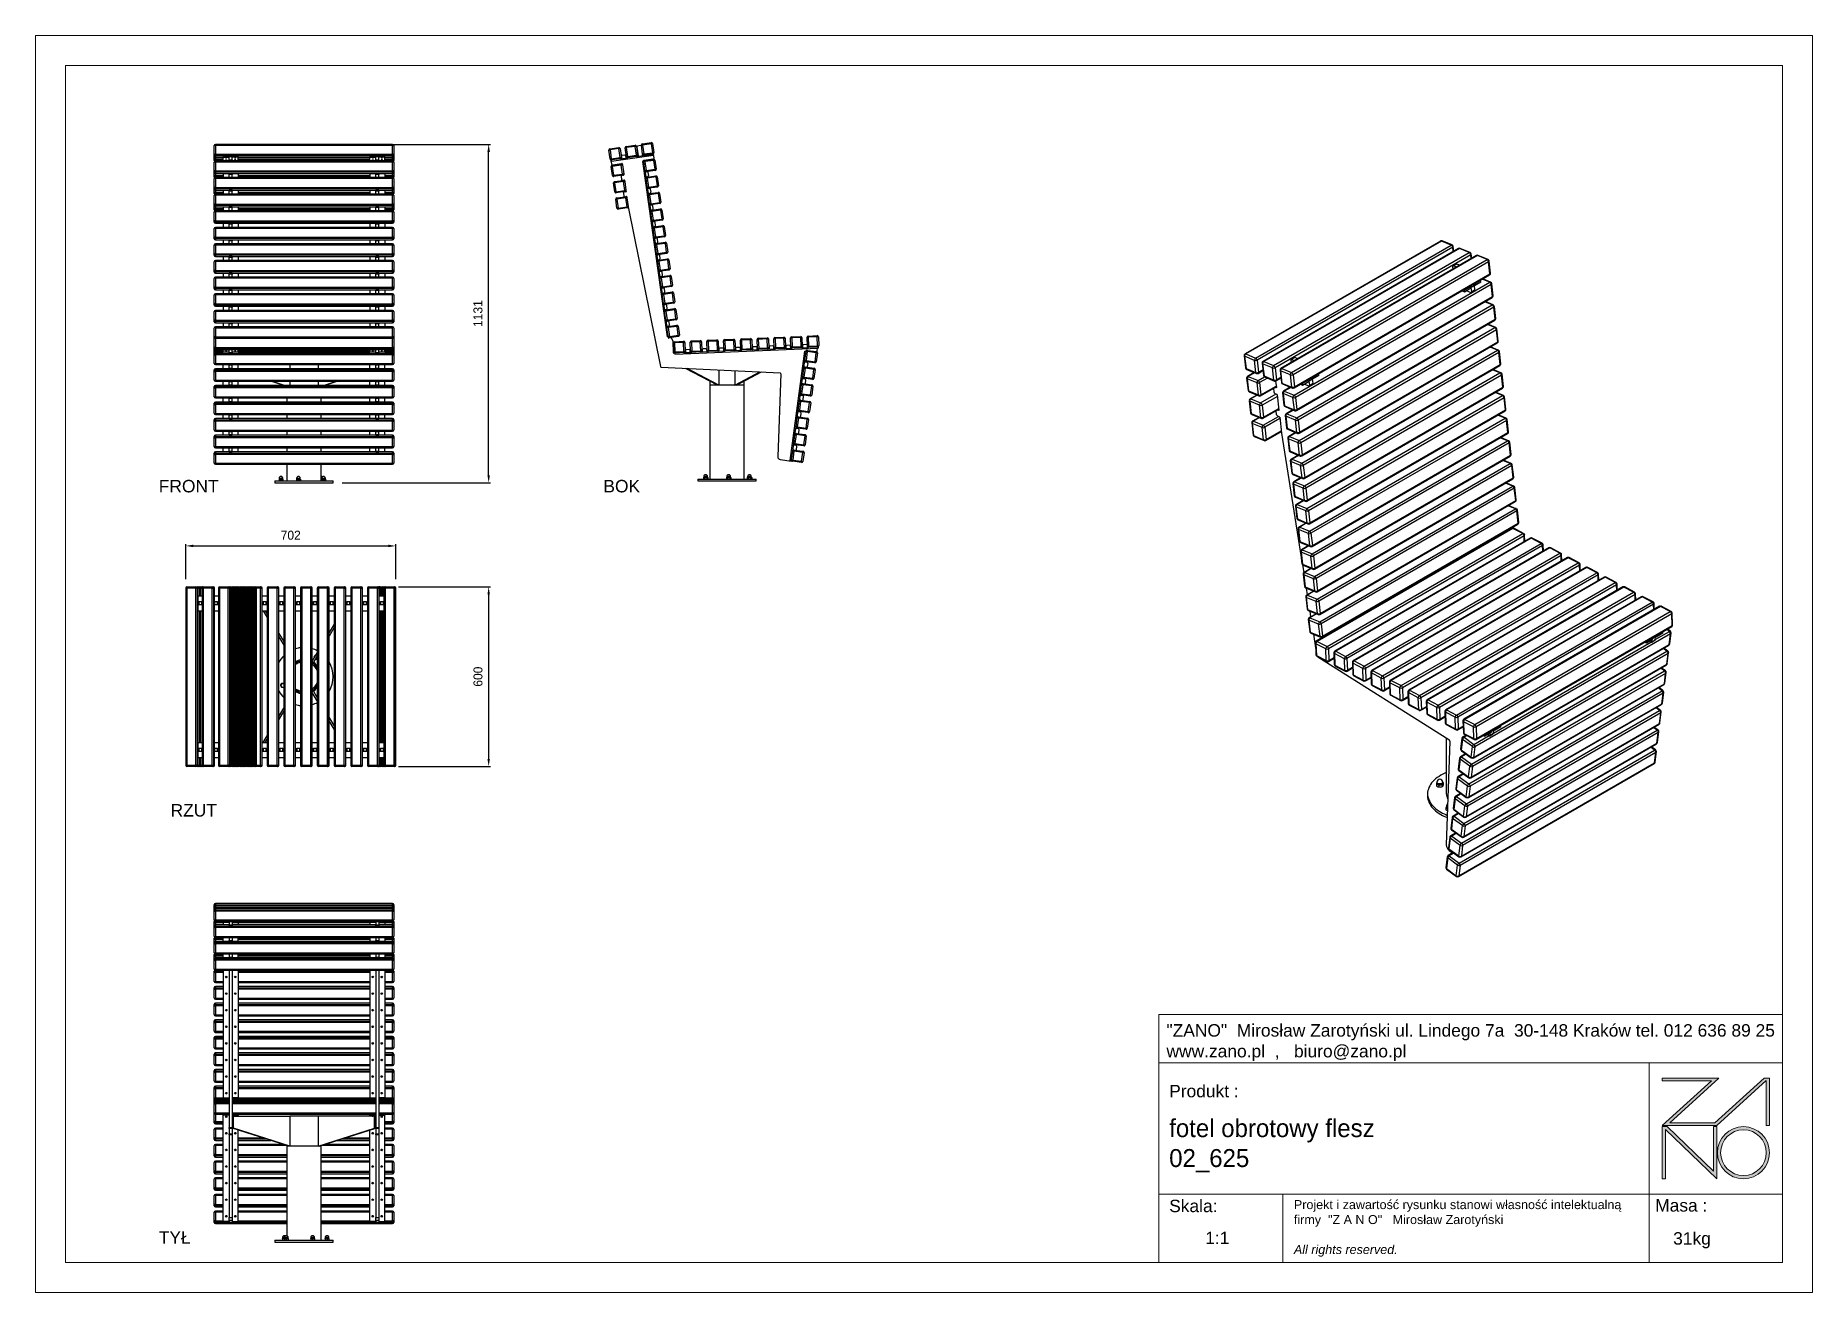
# Model space of a CAD drawing. Header units: millimetres. Extents: x 1508 to 7448, y -3239 to 961.
import ezdxf

# ---------------------------------------------------------------- set-up
doc = ezdxf.new("R2010")
doc.units = ezdxf.units.MM
doc.header["$PDSIZE"] = -1
doc.layers.add('tabelka', color=155, linetype='Continuous')
doc.layers.add('WYMIAR', color=96, linetype='Continuous')
doc.dimstyles.new('1-1', dxfattribs={"dimtxt": 30, "dimasz": 25, "dimexe": 6.25, "dimexo": 30, "dimgap": 20.625, "dimtad": 1, "dimdec": 1, "dimtxsty": 'Standard', "dimcen": 0, "dimclrd": 2, "dimclre": 2, "dimclrt": 2, "dimadec": 0, "dimazin": 0, "dimtfac": 1, "dimtdec": 1, "dimtmove": 0, "dimatfit": 3, "dimfxl": 0, "dimarcsym": 0})

msp = doc.modelspace()

# ---------------------------------------------------------------- texts
at = {"layer": 'WYMIAR', "char_height": 41.5951, "width": 196.5247, "attachment_point": 1}
for s, insert in [('{\\f@Arial Unicode MS|b0|i0|c238|p34;FRONT}', (1919.87, -524.21)), ('{\\f@Arial Unicode MS|b0|i0|c238|p34;BOK}', (3406.12, -524.21)), ('{\\f@Arial Unicode MS|b0|i0|c238|p34;RZUT}', (1959.35, -1607.41)), ('{\\f@Arial Unicode MS|b0|i0|c238|p34;TYŁ}', (1919.87, -3034.71))]:
    msp.add_mtext(s, dxfattribs=dict(at, insert=insert))

# ---------------------------------------------------------------- blocks, each defined once
blk = doc.blocks.new('zano')
at = {"layer": 'Defpoints', "lineweight": 5}
for points in [[(6270.2, 3716.2), (6270.2, 3707.4), (6434.8, 3707.4), (6270.2, 3558.4), (6452.4, 3558.4), (6617.9, 3708.2), (6617.9, 3558.4), (6628.6, 3558.4), (6628.6, 3716.2), (6610.7, 3716.2), (6446.1, 3567.2), (6295.4, 3567.2), (6459.9, 3716.2), (6270.2, 3716.2), (6270.2, 3707.4)], [(6270.2, 3554.4), (6286.2, 3554.4), (6441.7, 3405.6), (6441.7, 3554.4), (6452.4, 3554.4), (6452.4, 3380.5), (6281, 3544.6), (6281, 3380.5), (6270.2, 3380.5)]]:
    blk.add_hatch(color=251, dxfattribs=at).paths.add_polyline_path(points)
h = blk.add_hatch(color=251, dxfattribs=at)
h.paths.add_polyline_path([(6454.7, 3467.4, 1), (6628.6, 3467.4, 1)])
h.paths.add_polyline_path([(6617.9, 3467.4, -1), (6465.4, 3467.4, -1)], flags=16)
at = {"layer": 'Defpoints', "color": 251, "lineweight": 5}
blk.add_lwpolyline([(6434.8, 3707.4), (6270.2, 3558.4), (6452.4, 3558.4), (6617.9, 3708.2), (6617.9, 3558.4), (6628.6, 3558.4), (6628.6, 3716.2), (6610.7, 3716.2), (6446.1, 3567.2), (6295.4, 3567.2), (6459.9, 3716.2), (6270.2, 3716.2), (6270.2, 3707.4), (6432.1, 3707.4)], dxfattribs=at)
for points in [[(6270.2, 3716.2), (6270.2, 3707.4), (6434.8, 3707.4), (6270.2, 3558.4), (6452.4, 3558.4), (6617.9, 3708.2), (6617.9, 3558.4), (6628.6, 3558.4), (6628.6, 3716.2), (6610.7, 3716.2), (6446.1, 3567.2), (6295.4, 3567.2), (6459.9, 3716.2), (6270.2, 3716.2), (6270.2, 3707.4)], [(6270.2, 3554.4), (6286.2, 3554.4), (6441.7, 3405.6), (6441.7, 3554.4), (6452.4, 3554.4), (6452.4, 3380.5), (6281, 3544.6), (6281, 3380.5), (6270.2, 3380.5)]]:
    blk.add_lwpolyline(points, close=True, dxfattribs=at)
for radius in [87, 76.3]:
    blk.add_circle((6541.7, 3467.4), radius, dxfattribs=at)
blk = doc.blocks.new('TABELA')
at = {"layer": 'tabelka', "lineweight": 5}
for p, q in [((4587.4, 3929.4), (6672.4, 3929.4)), ((4587.4, 3767.6), (4587.4, 3929.4)), ((4587.4, 3929.4), (6672.4, 3929.4)), ((6226.5, 3767.6), (6226.5, 3329)), ((4587.4, 3329), (6672.4, 3329)), ((5001.6, 3329), (5001.6, 3100.4)), ((6226.5, 3329), (6226.5, 3100.4))]:
    blk.add_line(p, q, dxfattribs=at)
blk.add_lwpolyline([(4587.4, 3767.6), (6672.4, 3767.6), (6672.4, 3100.4), (4587.4, 3100.4)], close=True, dxfattribs=at)
blk.add_blockref('zano', (0, 0))
at = {"layer": 'tabelka', "lineweight": 5, "attachment_point": 1}
for s, insert, char_height, width in [('{\\fArial|b0|i0|c238|p34;"ZANO"  Mirosław Zarotyński ul. Lindego 7a  30-148 Kraków tel. 012 636 89 25\\Pwww.zano.pl  ,   biuro@zano.pl}', (4613, 3896.9), 41.595, 2040.38), ('{\\fArial|b0|i0|c238|p34;Produkt : }', (4622, 3694.1), 41.595, 265.273), ('{\\fCentury Gothic|b0|i0|c238|p34;fotel obrotowy flesz 02_625}', (4622, 3579.5), 60, 713.135), ('{\\fArial|b0|i0|c238|p34;Skala: }', (4622, 3310.3), 41.595, 191.675), ('{\\fArial|b0|i0|c238|p34;Masa :}', (6246.7, 3312.2), 41.595, 200.457), ('{\\fArial|b0|i0|c238|p34;1:1}', (4742.5, 3203.5), 41.595, 42.482), ('{\\fArial|b0|i0|c238|p34;31kg}', (6306.7, 3201.8), 41.595, 42.482)]:
    blk.add_mtext(s, dxfattribs=dict(at, insert=insert, char_height=char_height, width=width))
at = {"layer": 'tabelka', "color": 1, "lineweight": 5, "insert": (5038.9, 3308.9), "char_height": 30, "width": 1186.12, "attachment_point": 1}
blk.add_mtext('{\\fArial|b0|i0|c0|p34;Projekt i zawartość rysunku stanowi własność intelektualną firmy \\fArial|b0|i0|c238|p34; "Z A N O"   Mirosław Zarotyński\\fArial|b0|i1|c238|p34;\\P\\PAll rights reserved.}', dxfattribs=at)
blk = doc.blocks.new('izometria')
for p, q in [((1066.8, 2626.4), (648.1, 2384.8)), ((1068.4, 2626.4), (649.8, 2384.8)), ((1089.4, 2617.7), (1068.4, 2626.4)), ((1091.3, 2617.9), (1070.3, 2626.7)), ((670.8, 2376), (1089.4, 2617.7)), ((1092.6, 2613.1), (674, 2371.4)), ((1105.3, 2610.4), (686.7, 2368.8)), ((1106.9, 2610.4), (688.3, 2368.8)), ((709.3, 2360), (1127.9, 2601.7)), ((1131.1, 2597.1), (712.5, 2355.4)), ((1143.7, 2595.3), (725.1, 2353.6)), ((1145.3, 2595.3), (726.7, 2353.6)), ((747.7, 2344.9), (1166.3, 2586.6)), ((1093.6, 2603.7), (1092.6, 2613.1)), ((1094.9, 2604.4), (1093.7, 2614.7)), ((1127.9, 2601.7), (1106.9, 2610.4)), ((1129.8, 2601.9), (1108.8, 2610.7)), ((1132, 2588.6), (1131.1, 2597.1)), ((1133.3, 2589.3), (1132.2, 2598.7)), ((1166.3, 2586.6), (1145.3, 2595.3)), ((1168.2, 2586.8), (1147.2, 2595.5)), ((1169.5, 2581.9), (750.9, 2340.3)), ((753, 2312), (1171.6, 2553.7)), ((753.8, 2314.3), (1172.4, 2556)), ((1092.5, 2571.3), (1093.1, 2566.1)), ((1100.1, 2577.1), (1093.1, 2573)), ((1101.3, 2577.1), (1094.3, 2573)), ((1100.6, 2570.4), (1094.3, 2573)), ((1107.7, 2574.5), (1101.3, 2577.1)), ((1172.4, 2556), (1169.5, 2581.9)), ((1173.6, 2557.6), (1170.7, 2583.5)), ((753.2, 2296.4), (1171.8, 2538.1)), ((1175, 2533.5), (756.4, 2291.8)), ((1113.1, 2519.9), (1117.5, 2518)), ((1116.4, 2521.8), (1117.1, 2521.5)), ((1117.1, 2521.5), (1131.2, 2529.7)), ((1117.1, 2521.5), (1117.5, 2518)), ((1117.5, 2518), (1131.6, 2526.2)), ((1121.7, 2520.4), (1131.4, 2516.4)), ((1131.2, 2529.7), (1130.5, 2529.9)), ((1131.2, 2529.7), (1131.6, 2526.2)), ((1139.3, 2530.9), (1132.2, 2526.8)), ((1133.2, 2518.1), (1132.2, 2526.8)), ((1132.6, 2516.4), (1139.7, 2520.5)), ((1133.2, 2518.1), (1140.3, 2522.2)), ((1138.3, 2533.7), (1137.6, 2534)), ((1152.4, 2541.9), (1138.3, 2533.7)), ((1138.4, 2533.1), (1138.3, 2533.7)), ((1152.8, 2538.4), (1139.3, 2530.6)), ((1140.3, 2522.2), (1139.3, 2530.9)), ((1151.7, 2542.2), (1152.4, 2541.9)), ((1152.8, 2538.4), (1152.4, 2541.9)), ((1171.8, 2538.1), (1156, 2544.7)), ((1173.7, 2538.3), (1157.1, 2545.3)), ((1177.9, 2507.5), (1175, 2533.5)), ((1179.1, 2509.1), (1176.2, 2535.1)), ((758.5, 2263.6), (1177.1, 2505.2)), ((758.7, 2248), (1177.3, 2489.6)), ((759.3, 2265.9), (1177.9, 2507.5)), ((1180.5, 2485), (761.9, 2243.4)), ((1177.3, 2489.6), (1161.5, 2496.2)), ((1179.2, 2489.9), (1162.5, 2496.8)), ((1183.4, 2459.1), (1180.5, 2485)), ((1184.6, 2460.7), (1181.7, 2486.6)), ((764, 2215.1), (1182.6, 2456.8)), ((764.2, 2199.5), (1182.8, 2441.2)), ((764.8, 2217.4), (1183.4, 2459.1)), ((1186, 2436.6), (767.4, 2194.9)), ((1182.8, 2441.2), (1167, 2447.7)), ((1184.7, 2441.4), (1168, 2448.3)), ((1188.9, 2410.6), (1186, 2436.6)), ((1190.1, 2412.2), (1187.1, 2438.2)), ((769.5, 2166.6), (1188.1, 2408.3)), ((770.3, 2168.9), (1188.9, 2410.6)), ((1188.3, 2392.7), (1172.5, 2399.3)), ((1190.2, 2393), (1173.5, 2399.9)), ((646.2, 2380.9), (649.1, 2354.9)), ((668.3, 2370.9), (647.3, 2379.7)), ((647.3, 2379.7), (650.3, 2353.7)), ((649.8, 2384.8), (670.8, 2376)), ((671.3, 2345), (668.3, 2370.9)), ((674, 2371.4), (676.9, 2345.5)), ((684.7, 2364.9), (687.6, 2338.9)), ((706.8, 2354.9), (685.8, 2363.7)), ((685.8, 2363.7), (688.8, 2337.7)), ((688.3, 2368.8), (709.3, 2360)), ((746, 2371.3), (746.6, 2366)), ((753.7, 2377.1), (746.6, 2373)), ((754.9, 2377.1), (747.8, 2373)), ((754.1, 2370.4), (747.8, 2373)), ((761.2, 2374.5), (754.9, 2377.1)), ((769.7, 2151.1), (1188.3, 2392.7)), ((1191.5, 2388.1), (772.9, 2146.5)), ((775, 2118.2), (1193.6, 2359.8)), ((775.8, 2120.5), (1194.4, 2362.1)), ((1194.4, 2362.1), (1191.5, 2388.1)), ((1195.6, 2363.8), (1192.6, 2389.7)), ((650.3, 2353.7), (671.3, 2345)), ((651.6, 2351.7), (672.6, 2342.9)), ((651.6, 2332.8), (654.6, 2306.9)), ((673.8, 2322.9), (652.8, 2331.7)), ((652.8, 2331.7), (655.7, 2305.7)), ((667.7, 2344.9), (653.6, 2336.7)), ((668.7, 2344.5), (655.2, 2336.7)), ((655.2, 2336.7), (676.2, 2328)), ((676.7, 2297), (673.8, 2322.9)), ((676.1, 2343.2), (686.5, 2349.1)), ((676.2, 2328), (689.7, 2335.8)), ((676.9, 2345.5), (686.3, 2350.9)), ((696.2, 2333.1), (679.4, 2323.4)), ((679.4, 2323.4), (682.3, 2297.4)), ((688.8, 2337.7), (709.8, 2329)), ((690.1, 2335.7), (711.1, 2326.9)), ((709.8, 2329), (706.8, 2354.9)), ((712.5, 2355.4), (715.4, 2329.5)), ((713.7, 2326.8), (715.2, 2313.2)), ((714.6, 2327.2), (725, 2333.1)), ((715.4, 2329.5), (724.8, 2334.9)), ((723.1, 2349.7), (726, 2323.8)), ((745.3, 2339.8), (724.2, 2348.5)), ((724.2, 2348.5), (727.2, 2322.6)), ((726.7, 2353.6), (747.7, 2344.9)), ((727.2, 2322.6), (748.2, 2313.8)), ((728.5, 2320.5), (749.5, 2311.8)), ((748.2, 2313.8), (745.3, 2339.8)), ((750.9, 2340.3), (753.8, 2314.3)), ((766.6, 2319.8), (771, 2318)), ((769.9, 2321.8), (770.6, 2321.5)), ((770.6, 2321.5), (784.7, 2329.6)), ((770.6, 2321.5), (771, 2318)), ((771, 2318), (785.1, 2326.2)), ((775.2, 2102.6), (1193.8, 2344.3)), ((775.2, 2320.4), (784.9, 2316.4)), ((1197, 2339.7), (778.4, 2098)), ((784.7, 2329.6), (784.1, 2329.9)), ((784.7, 2329.6), (785.1, 2326.2)), ((792.8, 2330.8), (785.7, 2326.8)), ((786.7, 2318.1), (785.7, 2326.8)), ((786.1, 2316.4), (793.2, 2320.5)), ((786.7, 2318.1), (793.8, 2322.2)), ((791.8, 2333.7), (791.1, 2334)), ((806, 2341.9), (791.8, 2333.7)), ((791.9, 2333.1), (791.8, 2333.7)), ((806.3, 2338.4), (792.8, 2330.6)), ((793.8, 2322.2), (792.8, 2330.8)), ((805.3, 2342.2), (806, 2341.9)), ((806.3, 2338.4), (806, 2341.9)), ((1193.8, 2344.3), (1178, 2350.8)), ((1195.7, 2344.5), (1179, 2351.4)), ((1199.9, 2313.7), (1197, 2339.7)), ((1201.1, 2315.3), (1198.1, 2341.3)), ((655.7, 2305.7), (676.7, 2297)), ((657, 2303.6), (678, 2294.9)), ((657.1, 2284.8), (660, 2258.9)), ((679.2, 2274.9), (658.2, 2283.6)), ((658.2, 2283.6), (661.1, 2257.7)), ((673.2, 2296.9), (659, 2288.7)), ((674.1, 2296.5), (660.6, 2288.7)), ((660.6, 2288.7), (681.6, 2280)), ((681.5, 2295.1), (715.1, 2314.5)), ((681.6, 2280), (715, 2299.2)), ((682.3, 2297.4), (714.9, 2316.2)), ((717.4, 2294.1), (684.8, 2275.4)), ((708.8, 2310.9), (709.6, 2304)), ((712, 2300.5), (716.2, 2298.8)), ((714.6, 2312.6), (713, 2313.3)), ((714.6, 2312.6), (715.2, 2313)), ((717, 2297.6), (720.7, 2264.7)), ((728.6, 2301.3), (731.5, 2275.3)), ((750.7, 2291.3), (729.7, 2300.1)), ((729.7, 2300.1), (732.7, 2274.1)), ((745.1, 2313.6), (730.6, 2305.2)), ((746.1, 2313.2), (732.2, 2305.2)), ((732.2, 2305.2), (753.2, 2296.4)), ((753.7, 2265.4), (750.7, 2291.3)), ((756.4, 2291.8), (759.3, 2265.9)), ((780.5, 2069.7), (1199.1, 2311.4)), ((780.7, 2054.2), (1199.3, 2295.8)), ((781.3, 2072), (1199.9, 2313.7)), ((1202.5, 2291.2), (783.8, 2049.5)), ((1199.3, 2295.8), (1183.5, 2302.4)), ((1201.2, 2296.1), (1184.5, 2303)), ((1205.4, 2265.2), (1202.5, 2291.2)), ((1206.6, 2266.9), (1203.6, 2292.8)), ((661.1, 2257.7), (682.2, 2248.9)), ((662.4, 2255.6), (683.4, 2246.9)), ((678.2, 2249.1), (664.4, 2241.1)), ((679.1, 2248.7), (666, 2241.1)), ((682.2, 2248.9), (679.2, 2274.9)), ((684.8, 2275.4), (687.8, 2249.4)), ((687, 2247.1), (720.5, 2266.5)), ((687, 2232.4), (719.6, 2251.2)), ((687.8, 2249.4), (720.3, 2268.2)), ((722.8, 2246.6), (690.2, 2227.8)), ((714.2, 2262.8), (715.1, 2255.5)), ((717.5, 2252.1), (721.7, 2250.3)), ((720.1, 2264.2), (718, 2265)), ((720.1, 2264.2), (720.7, 2264.5)), ((722.5, 2249.2), (726.3, 2215.4)), ((732.7, 2274.1), (753.7, 2265.4)), ((734, 2272.1), (755, 2263.3)), ((734.1, 2252.8), (737, 2226.8)), ((756.2, 2242.9), (735.2, 2251.6)), ((735.2, 2251.6), (738.2, 2225.7)), ((750.6, 2265.1), (736.1, 2256.7)), ((751.6, 2264.7), (737.7, 2256.7)), ((737.7, 2256.7), (758.7, 2248)), ((786, 2021.3), (1204.6, 2262.9)), ((786.1, 2005.7), (1204.8, 2247.4)), ((786.8, 2023.6), (1205.4, 2265.2)), ((1204.8, 2247.4), (1189, 2253.9)), ((1206.7, 2247.6), (1190, 2254.5)), ((1212.1, 2218.4), (1209.1, 2244.4)), ((662.5, 2237.2), (665.4, 2211.3)), ((684.6, 2227.3), (663.6, 2236)), ((663.6, 2236), (666.5, 2210.1)), ((666, 2241.1), (687, 2232.4)), ((666.5, 2210.1), (687.6, 2201.4)), ((667.8, 2208), (688.8, 2199.3)), ((687.6, 2201.4), (684.6, 2227.3)), ((690.2, 2227.8), (693.2, 2201.8)), ((692.4, 2199.5), (725.9, 2218.9)), ((693.2, 2201.8), (725.7, 2220.6)), ((726.3, 2215.4), (768.5, 1949.5)), ((738.2, 2225.7), (759.2, 2216.9)), ((739.5, 2223.6), (760.5, 2214.9)), ((756.1, 2216.7), (741.6, 2208.3)), ((757.1, 2216.3), (743.2, 2208.3)), ((743.2, 2208.3), (764.2, 2199.5)), ((759.2, 2216.9), (756.2, 2242.9)), ((761.9, 2243.4), (764.8, 2217.4)), ((1207.9, 2242.7), (789.3, 2001.1)), ((791.5, 1972.8), (1210.1, 2214.5)), ((792.3, 1975.1), (1210.9, 2216.8)), ((1212.2, 2199.1), (1195.5, 2206.1)), ((1210.9, 2216.8), (1207.9, 2242.7)), ((739.6, 2204.3), (742.5, 2178.4)), ((761.7, 2194.4), (740.7, 2203.2)), ((740.7, 2203.2), (743.7, 2177.2)), ((743.7, 2177.2), (764.7, 2168.5)), ((745, 2175.1), (766, 2166.4)), ((761.6, 2168.2), (747, 2159.8)), ((762.6, 2167.8), (748.7, 2159.8)), ((764.7, 2168.5), (761.7, 2194.4)), ((767.4, 2194.9), (770.3, 2168.9)), ((791.6, 1957.3), (1210.2, 2198.9)), ((1213.4, 2194.3), (794.8, 1952.6)), ((797.8, 1926.7), (1216.4, 2168.3)), ((1210.2, 2198.9), (1194.5, 2205.5)), ((1216.4, 2168.3), (1213.4, 2194.3)), ((1217.6, 2169.9), (1214.6, 2195.9)), ((745.1, 2155.9), (748, 2129.9)), ((767.2, 2146), (746.2, 2154.7)), ((746.2, 2154.7), (749.2, 2128.8)), ((748.7, 2159.8), (769.7, 2151.1)), ((770.2, 2120), (767.2, 2146)), ((772.9, 2146.5), (775.8, 2120.5)), ((797, 1924.4), (1215.6, 2166)), ((797.1, 1908.8), (1215.7, 2150.5)), ((1218.9, 2145.8), (800.3, 1904.2)), ((1215.7, 2150.5), (1200, 2157)), ((1217.7, 2150.7), (1201, 2157.6)), ((1221.9, 2119.9), (1218.9, 2145.8)), ((1223.1, 2121.5), (1220.1, 2147.4)), ((749.2, 2128.8), (770.2, 2120)), ((750.5, 2126.7), (771.5, 2118)), ((750.6, 2107.4), (753.5, 2081.5)), ((772.7, 2097.5), (751.7, 2106.3)), ((751.7, 2106.3), (754.7, 2080.3)), ((767.1, 2119.8), (752.5, 2111.4)), ((768.1, 2119.4), (754.2, 2111.3)), ((754.2, 2111.3), (775.2, 2102.6)), ((775.7, 2071.6), (772.7, 2097.5)), ((778.4, 2098), (781.3, 2072)), ((802.5, 1875.9), (1221.1, 2117.6)), ((802.6, 1860.3), (1221.2, 2102)), ((803.3, 1878.2), (1221.9, 2119.9)), ((1224.4, 2097.4), (805.8, 1855.7)), ((1221.2, 2102), (1205.5, 2108.6)), ((1223.2, 2102.2), (1206.5, 2109.2)), ((1227.4, 2071.4), (1224.4, 2097.4)), ((1228.5, 2073), (1225.6, 2099)), ((754.7, 2080.3), (775.7, 2071.6)), ((756, 2078.2), (777, 2069.5)), ((756.1, 2059), (759, 2033)), ((778.2, 2049.1), (757.2, 2057.8)), ((757.2, 2057.8), (760.2, 2031.8)), ((772.6, 2071.3), (758, 2062.9)), ((773.6, 2070.9), (759.6, 2062.9)), ((759.6, 2062.9), (780.7, 2054.2)), ((808, 1827.5), (1226.6, 2069.1)), ((808.1, 1811.9), (1226.7, 2053.5)), ((808.8, 1829.8), (1227.4, 2071.4)), ((1226.7, 2053.5), (1211, 2060.1)), ((1228.7, 2053.8), (1212, 2060.7)), ((760.2, 2031.8), (781.2, 2023.1)), ((761.4, 2029.8), (782.5, 2021.1)), ((778.1, 2022.9), (763.5, 2014.4)), ((779, 2022.5), (765.1, 2014.4)), ((781.2, 2023.1), (778.2, 2049.1)), ((783.8, 2049.5), (786.8, 2023.6)), ((1229.9, 2048.9), (811.3, 1807.3)), ((813.5, 1779), (1232.1, 2020.7)), ((814.3, 1781.3), (1232.9, 2023)), ((1232.9, 2023), (1229.9, 2048.9)), ((1234, 2024.6), (1231.1, 2050.5)), ((761.6, 2010.5), (764.5, 1984.6)), ((783.7, 2000.6), (762.7, 2009.3)), ((762.7, 2009.3), (765.6, 1983.4)), ((765.1, 2014.4), (786.1, 2005.7)), ((765.6, 1983.4), (786.7, 1974.7)), ((766.9, 1981.3), (787.9, 1972.6)), ((786.7, 1974.7), (783.7, 2000.6)), ((789.3, 2001.1), (792.3, 1975.1)), ((1219.4, 2011.8), (800.7, 1770.1)), ((1221.2, 2011.7), (802.6, 1770)), ((823.8, 1758.8), (1242.4, 2000.5)), ((1245.4, 1995.6), (826.8, 1754)), ((1258.9, 1990.9), (840.3, 1749.2)), ((1260.8, 1990.7), (842.2, 1749.1)), ((863.4, 1737.9), (1282, 1979.5)), ((1178.2, 1988), (1178.1, 1989.5)), ((1185.3, 1992.1), (1185.2, 1993.6)), ((1242.4, 2000.5), (1221.2, 2011.7)), ((1244.4, 2000.7), (1223.2, 2011.9)), ((1245.8, 1983.3), (1245.4, 1995.6)), ((1247, 1984), (1246.5, 1997.3)), ((1282, 1979.5), (1260.8, 1990.7)), ((1284, 1979.7), (1262.8, 1990.9)), ((767, 1962.1), (770, 1936.1)), ((789.2, 1952.2), (768.2, 1960.9)), ((768.2, 1960.9), (771.1, 1934.9)), ((783.6, 1974.4), (769, 1966)), ((784.5, 1974), (770.6, 1966)), ((770.6, 1966), (791.6, 1957.3)), ((792.1, 1926.2), (789.2, 1952.2)), ((794.8, 1952.6), (797.8, 1926.7)), ((1284.9, 1974.7), (866.3, 1733.1)), ((1298.5, 1970), (879.9, 1728.3)), ((1300.4, 1969.8), (881.8, 1728.2)), ((902.9, 1717), (1321.6, 1958.6)), ((1324.5, 1953.8), (905.9, 1712.2)), ((1338, 1949.1), (919.4, 1707.4)), ((1339.9, 1948.9), (921.3, 1707.3)), ((1143.5, 1969.5), (1143.7, 1968.1)), ((1285.4, 1962.4), (1284.9, 1974.7)), ((1286.6, 1963.1), (1286.1, 1976.4)), ((1321.6, 1958.6), (1300.4, 1969.8)), ((1323.5, 1958.8), (1302.4, 1970)), ((1324.9, 1941.5), (1324.5, 1953.8)), ((1326.1, 1942.2), (1325.7, 1955.4)), ((1361.1, 1937.7), (1339.9, 1948.9)), ((1363.1, 1937.9), (1341.9, 1949.1)), ((770.9, 1933.9), (773.7, 1916.9)), ((771.1, 1934.9), (792.1, 1926.2)), ((772.4, 1932.9), (793.4, 1924.1)), ((772.5, 1913.6), (775.5, 1887.7)), ((794.7, 1903.7), (773.7, 1912.4)), ((773.7, 1912.4), (776.6, 1886.5)), ((789.1, 1925.9), (774.5, 1917.5)), ((790, 1925.6), (776.1, 1917.5)), ((776.1, 1917.5), (797.1, 1908.8)), ((797.6, 1877.7), (794.7, 1903.7)), ((800.3, 1904.2), (803.3, 1878.2)), ((942.5, 1696.1), (1361.1, 1937.7)), ((1364.1, 1932.9), (945.5, 1691.2)), ((1377.6, 1928.2), (959, 1686.5)), ((1379.5, 1928), (960.9, 1686.4)), ((982.1, 1675.2), (1400.7, 1916.8)), ((1403.6, 1912), (985, 1670.3)), ((1417.2, 1907.2), (998.6, 1665.6)), ((1419.1, 1907.1), (1000.4, 1665.5)), ((1364.5, 1920.6), (1364.1, 1932.9)), ((1365.7, 1921.3), (1365.2, 1934.5)), ((1400.7, 1916.8), (1379.5, 1928)), ((1402.7, 1917), (1381.5, 1928.2)), ((1404.1, 1899.7), (1403.6, 1912)), ((1405.3, 1900.4), (1404.8, 1913.6)), ((1440.2, 1895.9), (1419.1, 1907.1)), ((1442.2, 1896.1), (1421, 1907.3)), ((776.6, 1886.5), (797.6, 1877.7)), ((777.9, 1884.4), (798.9, 1875.7)), ((778, 1865.2), (781, 1839.2)), ((778.9, 1884), (781.1, 1869.7)), ((800.2, 1855.2), (779.2, 1864)), ((779.2, 1864), (782.1, 1838)), ((794.6, 1877.5), (780, 1869.1)), ((795.5, 1877.1), (781.6, 1869.1)), ((781.6, 1869.1), (802.6, 1860.3)), ((1021.6, 1654.3), (1440.2, 1895.9)), ((1443.2, 1891.1), (1024.6, 1649.4)), ((1456.7, 1886.3), (1038.1, 1644.7)), ((1458.6, 1886.2), (1040, 1644.5)), ((1061.2, 1633.3), (1479.8, 1875)), ((1482.8, 1870.2), (1064.1, 1628.5)), ((1496.3, 1865.4), (1077.7, 1623.8)), ((1498.2, 1865.3), (1079.6, 1623.6)), ((1443.6, 1878.8), (1443.2, 1891.1)), ((1444.8, 1879.5), (1444.4, 1892.7)), ((1479.8, 1875), (1458.6, 1886.2)), ((1481.8, 1875.2), (1460.6, 1886.4)), ((1483.2, 1857.9), (1482.8, 1870.2)), ((1484.4, 1858.6), (1483.9, 1871.8)), ((1519.4, 1854.1), (1498.2, 1865.3)), ((1521.4, 1854.3), (1500.2, 1865.5)), ((782.1, 1838), (803.1, 1829.3)), ((783.4, 1836), (804.4, 1827.2)), ((800.1, 1829), (785.5, 1820.6)), ((786.7, 1834.6), (788.6, 1822.4)), ((801, 1828.6), (787.1, 1820.6)), ((803.1, 1829.3), (800.2, 1855.2)), ((805.8, 1855.7), (808.8, 1829.8)), ((1100.8, 1612.4), (1519.4, 1854.1)), ((1522.3, 1849.3), (1103.7, 1607.6)), ((1535.2, 1844.9), (1116.5, 1603.2)), ((1537, 1844.8), (1118.4, 1603.1)), ((1139.6, 1591.9), (1558.2, 1833.6)), ((1561.2, 1828.7), (1142.6, 1587.1)), ((1522.7, 1837.7), (1522.3, 1849.3)), ((1523.9, 1838.4), (1523.5, 1850.9)), ((1558.2, 1833.6), (1537, 1844.8)), ((1560.2, 1833.8), (1539, 1845)), ((1562.1, 1803.7), (1561.2, 1828.7)), ((1563.2, 1805.4), (1562.3, 1830.4)), ((783.5, 1816.7), (786.5, 1790.7)), ((805.7, 1806.8), (784.7, 1815.5)), ((784.7, 1815.5), (787.6, 1789.6)), ((787.1, 1820.6), (808.1, 1811.9)), ((787.6, 1789.6), (808.6, 1780.8)), ((788.9, 1787.5), (809.9, 1778.8)), ((808.6, 1780.8), (805.7, 1806.8)), ((811.3, 1807.3), (814.3, 1781.3)), ((831.7, 1788), (831.7, 1789.5)), ((838.8, 1792.1), (838.7, 1793.6)), ((1142.6, 1560.1), (1561.2, 1801.8)), ((1143.5, 1562.1), (1562.1, 1803.7)), ((1526.1, 1773.7), (1556.4, 1791.2)), ((1542.3, 1790.6), (1528.1, 1782.4)), ((1542.4, 1787.3), (1528.3, 1779.1)), ((1542.1, 1790.7), (1542.3, 1790.6)), ((1542.4, 1787.3), (1542.3, 1790.6)), ((1556.4, 1791.2), (1550.5, 1795.5)), ((1558.4, 1791.4), (1551.7, 1796.3)), ((1557.2, 1765), (1560, 1787.7)), ((794.5, 1785.2), (799.1, 1756.3)), ((798.8, 1766.5), (799.6, 1741.5)), ((821.1, 1753.8), (799.9, 1765)), ((799.9, 1765), (800.8, 1740)), ((802.6, 1770), (823.8, 1758.8)), ((822, 1728.8), (821.1, 1753.8)), ((826.8, 1754), (827.7, 1729)), ((1136.6, 1520.4), (1555.2, 1762)), ((1137.4, 1521.8), (1556, 1763.5)), ((1558.8, 1786.1), (1140.2, 1544.5)), ((1179.6, 1573.7), (1516.8, 1768.3)), ((1503.8, 1768.6), (1507, 1766.9)), ((1506.7, 1770.3), (1506.9, 1770.2)), ((1506.9, 1770.2), (1521.1, 1778.4)), ((1506.9, 1770.2), (1507, 1766.9)), ((1507, 1766.9), (1521.2, 1775)), ((1513.6, 1770.7), (1516.6, 1768.5)), ((1518.4, 1768.1), (1525.5, 1772.2)), ((1519, 1769.2), (1519.6, 1774.1)), ((1519, 1769.2), (1526.1, 1773.3)), ((1521.1, 1778.4), (1520.9, 1778.5)), ((1526.9, 1780.2), (1521.1, 1776.9)), ((1521.1, 1778.4), (1521.2, 1775)), ((1526.1, 1773.3), (1526.9, 1780.2)), ((1528.3, 1779.1), (1526.8, 1779.9)), ((1528.1, 1782.4), (1527.9, 1782.5)), ((1528.3, 1779.1), (1528.1, 1782.4)), ((1551.1, 1748.9), (1542.9, 1754.9)), ((1553.1, 1749.1), (1544.2, 1755.7)), ((1556, 1763.5), (1558.8, 1786.1)), ((800.8, 1740), (822, 1728.8)), ((801.8, 1738.1), (823, 1726.9)), ((803.7, 1737), (1084.4, 1560)), ((826.8, 1727), (838.7, 1733.9)), ((827.7, 1729), (838.7, 1735.3)), ((838.3, 1745.6), (839.2, 1720.6)), ((860.7, 1732.9), (839.5, 1744.1)), ((839.5, 1744.1), (840.4, 1719.1)), ((840.4, 1719.1), (861.6, 1707.9)), ((841.3, 1717.2), (862.5, 1706)), ((842.2, 1749.1), (863.4, 1737.9)), ((861.6, 1707.9), (860.7, 1732.9)), ((866.3, 1733.1), (867.2, 1708.1)), ((866.4, 1706.1), (878.3, 1713)), ((867.2, 1708.1), (878.2, 1714.4)), ((877.9, 1724.7), (878.8, 1699.7)), ((900.2, 1712), (879, 1723.2)), ((879, 1723.2), (879.9, 1698.2)), ((881.8, 1728.2), (902.9, 1717)), ((901.1, 1687), (900.2, 1712)), ((905.9, 1712.2), (906.8, 1687.2)), ((1131.3, 1478.1), (1550, 1719.8)), ((1132.1, 1479.5), (1550.8, 1721.2)), ((1132.5, 1507.2), (1551.1, 1748.9)), ((1553.6, 1743.8), (1135, 1502.2)), ((1545.9, 1706.6), (1537.6, 1712.7)), ((1547.9, 1706.8), (1538.9, 1713.4)), ((1550.8, 1721.2), (1553.6, 1743.8)), ((1551.9, 1722.7), (1554.7, 1745.4)), ((879.9, 1698.2), (901.1, 1687)), ((880.9, 1696.3), (902.1, 1685.1)), ((906, 1685.2), (917.9, 1692.1)), ((906.8, 1687.2), (917.8, 1693.5)), ((917.4, 1703.8), (918.3, 1678.8)), ((939.8, 1691.1), (918.6, 1702.3)), ((918.6, 1702.3), (919.5, 1677.3)), ((919.5, 1677.3), (940.7, 1666.1)), ((920.5, 1675.4), (941.7, 1664.2)), ((921.3, 1707.3), (942.5, 1696.1)), ((940.7, 1666.1), (939.8, 1691.1)), ((945.5, 1691.2), (946.4, 1666.3)), ((957, 1682.9), (957.9, 1657.9)), ((979.4, 1670.2), (958.2, 1681.4)), ((958.2, 1681.4), (959.1, 1656.4)), ((960.9, 1686.4), (982.1, 1675.2)), ((1126.1, 1435.8), (1544.7, 1677.5)), ((1126.9, 1437.2), (1545.5, 1678.9)), ((1127.3, 1465), (1545.9, 1706.6)), ((1548.3, 1701.5), (1129.7, 1459.9)), ((1545.5, 1678.9), (1548.3, 1701.5)), ((1546.7, 1680.5), (1549.5, 1703.1)), ((945.5, 1664.3), (957.4, 1671.1)), ((946.4, 1666.3), (957.4, 1672.6)), ((959.1, 1656.4), (980.3, 1645.2)), ((960, 1654.5), (981.2, 1643.3)), ((980.3, 1645.2), (979.4, 1670.2)), ((985, 1670.3), (985.9, 1645.3)), ((985.1, 1643.4), (997, 1650.2)), ((985.9, 1645.3), (996.9, 1651.7)), ((996.6, 1662), (997.5, 1637)), ((1018.9, 1649.3), (997.7, 1660.5)), ((997.7, 1660.5), (998.6, 1635.5)), ((998.6, 1635.5), (1019.8, 1624.3)), ((1000.4, 1665.5), (1021.6, 1654.3)), ((1019.8, 1624.3), (1018.9, 1649.3)), ((1024.6, 1649.4), (1025.5, 1624.4)), ((1036.1, 1641.1), (1037, 1616.1)), ((1058.5, 1628.4), (1037.3, 1639.6)), ((1037.3, 1639.6), (1038.2, 1614.6)), ((1040, 1644.5), (1061.2, 1633.3)), ((1120.8, 1393.6), (1539.4, 1635.2)), ((1121.6, 1395), (1540.2, 1636.6)), ((1122, 1422.7), (1540.6, 1664.3)), ((1543, 1659.3), (1124.4, 1417.6)), ((1540.6, 1664.3), (1532.4, 1670.4)), ((1542.6, 1664.5), (1533.6, 1671.1)), ((1540.2, 1636.6), (1543, 1659.3)), ((1541.4, 1638.2), (1544.2, 1660.8)), ((999.6, 1633.6), (1020.8, 1622.4)), ((1024.7, 1622.5), (1036.5, 1629.3)), ((1025.5, 1624.4), (1036.5, 1630.8)), ((1038.2, 1614.6), (1059.4, 1603.4)), ((1039.2, 1612.7), (1060.3, 1601.5)), ((1059.4, 1603.4), (1058.5, 1628.4)), ((1064.1, 1628.5), (1065, 1603.5)), ((1064.2, 1601.6), (1076.1, 1608.4)), ((1065, 1603.5), (1076.1, 1609.9)), ((1075.7, 1620.2), (1076.6, 1595.2)), ((1098.1, 1607.5), (1076.9, 1618.7)), ((1076.9, 1618.7), (1077.8, 1593.7)), ((1079.6, 1623.6), (1100.8, 1612.4)), ((1098.9, 1582.5), (1098.1, 1607.5)), ((1103.7, 1607.6), (1104.6, 1582.6)), ((1114.5, 1599.6), (1115.4, 1574.6)), ((1136.9, 1586.9), (1115.7, 1598.1)), ((1115.7, 1598.1), (1116.6, 1573.1)), ((1116.7, 1380.4), (1535.4, 1622.1)), ((1118.4, 1603.1), (1139.6, 1591.9)), ((1537.8, 1617), (1119.2, 1375.3)), ((1535.4, 1622.1), (1527.1, 1628.1)), ((1537.3, 1622.3), (1528.4, 1628.8)), ((1535, 1594.3), (1537.8, 1617)), ((1536.1, 1595.9), (1538.9, 1618.5)), ((1077.8, 1593.7), (1098.9, 1582.5)), ((1078.7, 1591.8), (1099.9, 1580.6)), ((1078.9, 1563.6), (1078.9, 1444)), ((1103.8, 1580.6), (1115, 1587.1)), ((1104.6, 1582.6), (1114.9, 1588.6)), ((1112.4, 1562.4), (1109.6, 1539.7)), ((1113.6, 1560.3), (1110.8, 1537.6)), ((1111.5, 1338.1), (1530.1, 1579.8)), ((1134.6, 1544.9), (1113.6, 1560.3)), ((1532.5, 1574.7), (1113.9, 1333.1)), ((1121.2, 1569.3), (1114.4, 1565.4)), ((1115.5, 1351.3), (1534.2, 1592.9)), ((1116.4, 1352.7), (1535, 1594.3)), ((1116.6, 1573.1), (1137.8, 1561.9)), ((1122.9, 1568.4), (1116.8, 1564.9)), ((1116.8, 1564.9), (1137.8, 1549.5)), ((1117.6, 1571.2), (1138.8, 1560)), ((1137.8, 1561.9), (1136.9, 1586.9)), ((1137.8, 1549.5), (1170.3, 1568.3)), ((1142.6, 1587.1), (1143.5, 1562.1)), ((1157.3, 1568.6), (1160.6, 1566.8)), ((1160.2, 1570.3), (1160.4, 1570.2)), ((1160.4, 1570.2), (1174.6, 1578.3)), ((1160.4, 1570.2), (1160.6, 1566.8)), ((1160.6, 1566.8), (1174.7, 1575)), ((1167.1, 1570.6), (1170.1, 1568.5)), ((1171.9, 1568.1), (1179, 1572.2)), ((1172.5, 1569.2), (1173.1, 1574.1)), ((1172.5, 1569.2), (1179.6, 1573.3)), ((1174.6, 1578.3), (1174.4, 1578.4)), ((1180.4, 1580.2), (1174.6, 1576.9)), ((1174.6, 1578.3), (1174.7, 1575)), ((1179.6, 1573.3), (1180.4, 1580.2)), ((1181.8, 1579.1), (1180.4, 1579.8)), ((1181.7, 1582.4), (1181.5, 1582.5)), ((1195.8, 1590.6), (1181.7, 1582.4)), ((1181.8, 1579.1), (1181.7, 1582.4)), ((1195.9, 1587.3), (1181.8, 1579.1)), ((1195.6, 1590.7), (1195.8, 1590.6)), ((1195.9, 1587.3), (1195.8, 1590.6)), ((1530.1, 1579.8), (1521.8, 1585.8)), ((1532.1, 1580), (1523.1, 1586.6)), ((1529.7, 1552.1), (1532.5, 1574.7)), ((1530.9, 1553.6), (1533.7, 1576.3)), ((1086.4, 1556.3), (1078.9, 1334.6)), ((1106.2, 1295.8), (1524.8, 1537.5)), ((1527.2, 1532.4), (1108.6, 1290.8)), ((1120.2, 1529.5), (1109.1, 1523.1)), ((1110.3, 1309), (1528.9, 1550.6)), ((1110.8, 1537.6), (1131.8, 1522.2)), ((1111.1, 1310.4), (1529.7, 1552.1)), ((1111.2, 1536), (1132.2, 1520.6)), ((1121.6, 1528.4), (1111.5, 1522.6)), ((1111.5, 1522.6), (1132.5, 1507.2)), ((1131.8, 1522.2), (1134.6, 1544.9)), ((1140.2, 1544.5), (1137.4, 1521.8)), ((1524.8, 1537.5), (1516.6, 1543.5)), ((1526.8, 1537.7), (1517.8, 1544.3)), ((1524.4, 1509.8), (1527.2, 1532.4)), ((1525.6, 1511.3), (1528.4, 1534)), ((1114.9, 1487.2), (1103.9, 1480.8)), ((1107.2, 1520.1), (1104.4, 1497.5)), ((1105, 1266.7), (1523.6, 1508.4)), ((1108.3, 1518), (1105.5, 1495.3)), ((1105.5, 1495.3), (1126.5, 1479.9)), ((1105.8, 1268.1), (1524.4, 1509.8)), ((1106, 1493.7), (1127, 1478.3)), ((1116.3, 1486.2), (1106.3, 1480.4)), ((1129.3, 1502.6), (1108.3, 1518)), ((1126.5, 1479.9), (1129.3, 1502.6)), ((1135, 1502.2), (1132.1, 1479.5)), ((1057.7, 1465.1), (1057.7, 1460.8)), ((1058.7, 1468.6), (1058.7, 1466.8)), ((1063.1, 1462.1), (1066.7, 1463.1)), ((1063.1, 1462.1), (1063.1, 1457.7)), ((1070.3, 1463.2), (1071.3, 1465.8)), ((1070.3, 1463.2), (1070.3, 1458.8)), ((1071.2, 1466.8), (1071.2, 1468.6)), ((1072.2, 1463), (1071.3, 1460.5)), ((1072.2, 1467.4), (1072.2, 1463)), ((1101.9, 1477.8), (1099.1, 1455.2)), ((1103, 1475.7), (1100.2, 1453.1)), ((1100.2, 1453.1), (1121.3, 1437.7)), ((1100.7, 1451.5), (1121.7, 1436.1)), ((1124.1, 1460.3), (1103, 1475.7)), ((1106.3, 1480.4), (1127.3, 1465)), ((1121.3, 1437.7), (1124.1, 1460.3)), ((1129.7, 1459.9), (1126.9, 1437.2)), ((1038.9, 1444), (1038.9, 1439.1)), ((1078.1, 1414.1), (1078.1, 1409.8)), ((1079.1, 1417.5), (1079.1, 1415.8)), ((1080.8, 1413.1), (1081.6, 1412.5)), ((1081.4, 1407.5), (1080.8, 1407.8)), ((1096.6, 1435.6), (1093.8, 1412.9)), ((1097.8, 1433.4), (1095, 1410.8)), ((1095, 1410.8), (1116, 1395.4)), ((1095.4, 1409.2), (1116.4, 1393.8)), ((1118.8, 1418), (1097.8, 1433.4)), ((1109.7, 1444.9), (1098.6, 1438.5)), ((1111, 1443.9), (1101, 1438.1)), ((1101, 1438.1), (1122, 1422.7)), ((1116, 1395.4), (1118.8, 1418)), ((1124.4, 1417.6), (1121.6, 1395)), ((1091.4, 1393.3), (1088.6, 1370.6)), ((1092.5, 1391.1), (1089.7, 1368.5)), ((1113.5, 1375.8), (1092.5, 1391.1)), ((1104.4, 1402.6), (1093.3, 1396.2)), ((1105.8, 1401.6), (1095.7, 1395.8)), ((1095.7, 1395.8), (1116.7, 1380.4)), ((1110.7, 1353.1), (1113.5, 1375.8)), ((1119.2, 1375.3), (1116.4, 1352.7)), ((1086.1, 1351), (1083.3, 1328.3)), ((1087.2, 1348.9), (1084.4, 1326.2)), ((1108.3, 1333.5), (1087.2, 1348.9)), ((1099.1, 1360.3), (1088.1, 1354)), ((1089.7, 1368.5), (1110.7, 1353.1)), ((1090.2, 1366.9), (1111.2, 1351.5)), ((1100.5, 1359.3), (1090.5, 1353.5)), ((1090.5, 1353.5), (1111.5, 1338.1)), ((1105.5, 1310.8), (1108.3, 1333.5)), ((1113.9, 1333.1), (1111.1, 1310.4)), ((1080.8, 1308.7), (1078, 1286.1)), ((1082, 1306.6), (1079.2, 1283.9)), ((1103, 1291.2), (1082, 1306.6)), ((1093.9, 1318.1), (1082.8, 1311.7)), ((1084.4, 1326.2), (1105.5, 1310.8)), ((1084.9, 1324.6), (1105.9, 1309.2)), ((1085.1, 1322.6), (1092.4, 1317.2)), ((1095.2, 1317), (1085.2, 1311.2)), ((1085.2, 1311.2), (1106.2, 1295.8)), ((1079.2, 1283.9), (1100.2, 1268.5)), ((1079.6, 1282.3), (1100.7, 1266.9)), ((1100.2, 1268.5), (1103, 1291.2)), ((1108.6, 1290.8), (1105.8, 1268.1))]:
    blk.add_line(p, q)
at = {"flags": 128}
for points in [[(1094.3, 2573), (1093.9, 2573.2), (1093.5, 2573.2), (1093.2, 2573.1), (1092.9, 2572.9), (1092.7, 2572.6), (1092.5, 2572.2), (1092.5, 2571.8), (1092.5, 2571.3)], [(1131.4, 2516.4), (1131.8, 2516.3), (1132.2, 2516.3), (1132.5, 2516.3), (1132.8, 2516.5), (1133, 2516.8), (1133.2, 2517.2), (1133.2, 2517.6), (1133.2, 2518.1)], [(747.8, 2373), (747.4, 2373.1), (747, 2373.2), (746.7, 2373.1), (746.4, 2372.9), (746.2, 2372.6), (746, 2372.2), (746, 2371.8), (746, 2371.3)], [(715.2, 2313.2), (715.2, 2313), (715.2, 2312.9), (715.1, 2312.7), (715.1, 2312.7), (715, 2312.6), (714.9, 2312.6), (714.7, 2312.6), (714.6, 2312.6)], [(784.9, 2316.4), (785.3, 2316.3), (785.7, 2316.2), (786, 2316.3), (786.3, 2316.5), (786.5, 2316.8), (786.7, 2317.2), (786.7, 2317.6), (786.7, 2318.1)], [(720.7, 2264.7), (720.7, 2264.6), (720.7, 2264.4), (720.6, 2264.3), (720.6, 2264.2), (720.5, 2264.1), (720.4, 2264.1), (720.2, 2264.1), (720.1, 2264.2)], [(1516.6, 1768.5), (1517, 1768.2), (1517.4, 1768.1), (1517.8, 1768), (1518.2, 1768.1), (1518.5, 1768.2), (1518.7, 1768.5), (1518.9, 1768.8), (1519, 1769.2)], [(803.1, 1737.4), (803.3, 1737.3), (803.7, 1737)], [(1170.1, 1568.5), (1170.5, 1568.2), (1170.9, 1568), (1171.3, 1568), (1171.7, 1568), (1172, 1568.2), (1172.2, 1568.4), (1172.4, 1568.8), (1172.5, 1569.2)], [(1078.9, 1489.4), (1076.1, 1488.2), (1071.6, 1486), (1067.3, 1483.7), (1063.3, 1481.2), (1059.5, 1478.6), (1056.1, 1475.9), (1052.9, 1473), (1050, 1470.1), (1047.4, 1467), (1045.2, 1463.9), (1043.3, 1460.7), (1041.7, 1457.4), (1040.5, 1454.1), (1039.6, 1450.8), (1039, 1447.4), (1038.9, 1444), (1039, 1440.6), (1039.6, 1437.3), (1040.5, 1433.9), (1041.7, 1430.6), (1043.3, 1427.3), (1045.2, 1424.1), (1047.4, 1421), (1050, 1418), (1052.9, 1415), (1056.1, 1412.2), (1059.5, 1409.4), (1063.3, 1406.8), (1067.3, 1404.4)], [(1071.2, 1467.4), (1071.4, 1467), (1071.3, 1466.1), (1070.8, 1465.2), (1070, 1464.5), (1068.9, 1463.8), (1067.6, 1463.4), (1066.1, 1463.1), (1064.6, 1463.1), (1063.1, 1463.2), (1061.7, 1463.6), (1060.5, 1464.1), (1059.5, 1464.8), (1058.9, 1465.6), (1058.6, 1466.5), (1058.7, 1467.4), (1058.7, 1467.4)], [(1058.7, 1466.8), (1058.8, 1466.6), (1059, 1465.8), (1059.6, 1465), (1060.6, 1464.3), (1061.8, 1463.7), (1063.1, 1463.4), (1064.6, 1463.2), (1066.1, 1463.3), (1067.6, 1463.5), (1068.9, 1464), (1069.9, 1464.6), (1070.7, 1465.3), (1071.1, 1466.2), (1071.2, 1466.8)], [(1071.2, 1468.6), (1071.1, 1467.9), (1070.7, 1467.1), (1069.9, 1466.3), (1068.9, 1465.7), (1067.6, 1465.3), (1066.1, 1465), (1064.6, 1465), (1063.1, 1465.1), (1061.8, 1465.5), (1060.6, 1466)], [(1038.9, 1439.1), (1039, 1435.7), (1039.6, 1432.4), (1040.5, 1429), (1041.7, 1425.7), (1043.3, 1422.4), (1045.2, 1419.2), (1047.4, 1416.1), (1050, 1413.1), (1052.9, 1410.1), (1056.1, 1407.3), (1059.5, 1404.5), (1063.3, 1401.9), (1067.3, 1399.5)], [(1081.6, 1412.7), (1081.4, 1412.7), (1080.8, 1413.1)]]:
    blk.add_lwpolyline(points, dxfattribs=at)
for centre, radius, start, end in [((1068.8, 2623), 4, 67.4363, 119.9973), ((1067.6, 2624.9), 1.76, 62.6676, 117.1122), ((1069.6, 2624.6), 2.15, 70.0632, 123.7065), ((1090.6, 2615.9), 2.15, 70.0632, 123.7065), ((1086.6, 2612.3), 6.03, 6.8631, 62.3856), ((1089.8, 2614.2), 4, 6.4683, 67.4363), ((1092, 2614.7), 1.77, 289.6651, 358.3138), ((1107.3, 2607), 4, 67.4363, 119.9973), ((1106.1, 2608.9), 1.76, 62.6676, 117.1122), ((1108.1, 2608.6), 2.15, 70.0632, 123.7065), ((1129.1, 2599.9), 2.15, 70.0632, 123.7065), ((1125.1, 2596.3), 6.03, 6.8631, 62.3856), ((1128.3, 2598.2), 4, 6.4683, 67.4363), ((1130.5, 2598.7), 1.77, 289.6651, 358.3138), ((1145.7, 2591.8), 4, 67.4363, 119.9973), ((1144.5, 2593.7), 1.76, 62.6676, 117.1122), ((1146.5, 2593.5), 2.15, 70.0632, 123.7065), ((1167.5, 2584.8), 2.15, 70.0632, 123.7065), ((1163.5, 2581.2), 6.03, 6.8631, 62.3856), ((1166.7, 2583.1), 4, 6.4683, 67.4363), ((1100.7, 2576), 1.32, 62.6676, 117.1122), ((1168.9, 2583.6), 1.77, 289.6651, 358.3138), ((1169.6, 2557.1), 4, 299.9973, 6.4683), ((1170.2, 2555.4), 2.26, 308.2353, 13.3564), ((1171.8, 2557.7), 1.84, 291.1741, 356.8047), ((1127.5, 2526.1), 4.82, 7.968, 36.9298), ((1134.6, 2530.2), 4.77, 7.7216, 51.983), ((1138.7, 2521.8), 1.65, 307.1055, 14.4861), ((1173, 2536.3), 2.15, 70.0632, 123.7065), ((1169, 2532.8), 6.03, 6.8631, 62.3856), ((1172.2, 2534.6), 4, 6.4683, 67.4363), ((1174.4, 2535.1), 1.77, 289.6651, 358.3138), ((1175.1, 2508.7), 4, 299.9973, 6.4683), ((1175.7, 2507), 2.26, 308.2353, 13.3564), ((1178.5, 2487.9), 2.15, 70.0632, 123.7065), ((1174.5, 2484.3), 6.03, 6.8631, 62.3856), ((1177.3, 2509.2), 1.84, 291.1741, 356.8047), ((1177.7, 2486.2), 4, 6.4683, 67.4363), ((1179.9, 2486.7), 1.77, 289.6651, 358.3138), ((1180.6, 2460.2), 4, 299.9973, 6.4683), ((1181.2, 2458.5), 2.26, 308.2353, 13.3564), ((1184, 2439.4), 2.15, 70.0632, 123.7065), ((1180, 2435.8), 6.03, 6.8631, 62.3856), ((1182.8, 2460.8), 1.84, 291.1741, 356.8047), ((1183.2, 2437.7), 4, 6.4683, 67.4363), ((1185.4, 2438.2), 1.77, 289.6651, 358.3138), ((1186.1, 2411.8), 4, 299.9973, 6.4683), ((1186.7, 2410.1), 2.26, 308.2353, 13.3564), ((1188.2, 2412.3), 1.84, 291.1741, 356.8047), ((650.1, 2381.3), 4, 119.9973, 186.4683), ((647.7, 2381.2), 1.61, 193.3579, 254.8658), ((652.8, 2380.2), 5.51, 123.6411, 185.2426), ((648.9, 2383.2), 1.76, 62.6676, 117.1122), ((673.8, 2371.4), 5.51, 123.6411, 185.2426), ((670.6, 2377.6), 7.06, 251.1781, 298.3451), ((668, 2370.7), 6.03, 6.8631, 62.3856), ((688.7, 2365.3), 4, 119.9973, 186.4683), ((686.2, 2365.2), 1.61, 193.3579, 254.8658), ((691.3, 2364.2), 5.51, 123.6411, 185.2426), ((687.5, 2367.2), 1.76, 62.6676, 117.1122), ((712.3, 2355.4), 5.51, 123.6411, 185.2426), ((706.5, 2354.7), 6.03, 6.8631, 62.3856), ((754.3, 2375.9), 1.32, 62.6676, 117.1122), ((1189.5, 2390.9), 2.15, 70.0632, 123.7065), ((1185.5, 2387.4), 6.03, 6.8631, 62.3856), ((1188.7, 2389.3), 4, 6.4683, 67.4363), ((1190.9, 2389.8), 1.77, 289.6651, 358.3138), ((1191.6, 2363.3), 4, 299.9973, 6.4683), ((1192.2, 2361.6), 2.26, 308.2353, 13.3564), ((1193.7, 2363.9), 1.84, 291.1741, 356.8047), ((653.1, 2355.3), 4, 186.4683, 247.4363), ((650.7, 2355.3), 1.61, 193.3579, 254.8658), ((652.6, 2353.7), 2.33, 180.6795, 243.5494), ((655.6, 2333.3), 4, 119.9973, 186.4683), ((653.2, 2333.2), 1.61, 193.3579, 254.8658), ((658.2, 2332.2), 5.51, 123.6411, 185.2426), ((654.4, 2335.2), 1.76, 62.6676, 117.1122), ((673.5, 2351.7), 7.06, 251.1781, 298.3451), ((673.6, 2345), 2.33, 180.6795, 243.5494), ((674.1, 2346.6), 4, 247.4363, 299.9973), ((679.3, 2323.4), 5.51, 123.6411, 185.2426), ((676, 2329.6), 7.06, 251.1781, 298.3451), ((674.7, 2344.9), 2.26, 308.2353, 13.3564), ((673.4, 2322.7), 6.03, 6.8631, 62.3856), ((691.6, 2339.3), 4, 186.4683, 247.4363), ((689.2, 2339.3), 1.61, 193.3579, 254.8658), ((691.2, 2337.8), 2.38, 181.4365, 242.7924), ((709.1, 2361.6), 7.06, 251.1781, 298.3451), ((712.1, 2335.7), 7.06, 251.1781, 298.3451), ((712.2, 2329), 2.38, 181.4365, 242.7924), ((712.6, 2330.6), 4, 247.4363, 299.9973), ((713.3, 2328.9), 2.2, 307.1055, 14.4861), ((727.1, 2350.2), 4, 119.9973, 186.4683), ((724.7, 2350.1), 1.61, 193.3579, 254.8658), ((729.7, 2349), 5.51, 123.6411, 185.2426), ((725.9, 2352.1), 1.76, 62.6676, 117.1122), ((730, 2324.2), 4, 186.4683, 247.4363), ((727.6, 2324.1), 1.61, 193.3579, 254.8658), ((729.5, 2322.6), 2.33, 180.6795, 243.5494), ((750.7, 2340.3), 5.51, 123.6411, 185.2426), ((747.5, 2346.5), 7.06, 251.1781, 298.3451), ((744.9, 2339.6), 6.03, 6.8631, 62.3856), ((781, 2326.1), 4.82, 7.968, 36.9298), ((788.1, 2330.2), 4.77, 7.7216, 51.983), ((792.2, 2321.8), 1.65, 307.1055, 14.4861), ((1195, 2342.5), 2.15, 70.0632, 123.7065), ((1191, 2338.9), 6.03, 6.8631, 62.3856), ((1194.2, 2340.8), 4, 6.4683, 67.4363), ((1196.4, 2341.3), 1.77, 289.6651, 358.3138), ((658.5, 2307.3), 4, 186.4683, 247.4363), ((656.1, 2307.2), 1.61, 193.3579, 254.8658), ((658.1, 2305.8), 2.38, 181.4365, 242.7924), ((661, 2285.3), 4, 119.9973, 186.4683), ((658.6, 2285.2), 1.61, 193.3579, 254.8658), ((663.7, 2284.1), 5.51, 123.6411, 185.2426), ((659.8, 2287.2), 1.76, 62.6676, 117.1122), ((679, 2303.6), 7.06, 251.1781, 298.3451), ((679.1, 2297), 2.38, 181.4365, 242.7924), ((679.5, 2298.6), 4, 247.4363, 299.9973), ((680.2, 2296.9), 2.2, 307.1055, 14.4861), ((714.1, 2304.5), 4.52, 186.8631, 242.3856), ((715.5, 2297.4), 1.51, 6.8631, 62.3856), ((732.6, 2301.7), 4, 119.9973, 186.4683), ((730.2, 2301.6), 1.61, 193.3579, 254.8658), ((735.2, 2300.6), 5.51, 123.6411, 185.2426), ((731.4, 2303.6), 1.76, 62.6676, 117.1122), ((750.5, 2320.5), 7.06, 251.1781, 298.3451), ((750.5, 2313.9), 2.33, 180.6795, 243.5494), ((751, 2315.5), 4, 247.4363, 299.9973), ((756.2, 2291.9), 5.51, 123.6411, 185.2426), ((753, 2298), 7.06, 251.1781, 298.3451), ((751.6, 2313.8), 2.26, 308.2353, 13.3564), ((750.4, 2291.1), 6.03, 6.8631, 62.3856), ((1197.1, 2314.9), 4, 299.9973, 6.4683), ((1197.7, 2313.2), 2.26, 308.2353, 13.3564), ((1200.5, 2294), 2.15, 70.0632, 123.7065), ((1196.5, 2290.5), 6.03, 6.8631, 62.3856), ((1199.2, 2315.4), 1.84, 291.1741, 356.8047), ((1199.7, 2292.4), 4, 6.4683, 67.4363), ((1201.9, 2292.9), 1.77, 289.6651, 358.3138), ((664, 2259.3), 4, 186.4683, 247.4363), ((661.6, 2259.2), 1.61, 193.3579, 254.8658), ((663.5, 2257.7), 2.38, 181.4365, 242.7924), ((684.7, 2275.4), 5.51, 123.6411, 185.2426), ((681.5, 2281.6), 7.06, 251.1781, 298.3451), ((678.9, 2274.6), 6.03, 6.8631, 62.3856), ((684.4, 2255.6), 7.06, 251.1781, 298.3451), ((684.5, 2249), 2.38, 181.4365, 242.7924), ((685, 2250.6), 4, 247.4363, 299.9973), ((685.7, 2248.9), 2.2, 307.1055, 14.4861), ((719.6, 2256.1), 4.52, 186.8631, 242.3856), ((721, 2249), 1.51, 6.8631, 62.3856), ((735.5, 2275.8), 4, 186.4683, 247.4363), ((733.1, 2275.7), 1.61, 193.3579, 254.8658), ((735, 2274.1), 2.33, 180.6795, 243.5494), ((738.1, 2253.3), 4, 119.9973, 186.4683), ((735.7, 2253.2), 1.61, 193.3579, 254.8658), ((740.7, 2252.1), 5.51, 123.6411, 185.2426), ((736.9, 2255.2), 1.76, 62.6676, 117.1122), ((756, 2272.1), 7.06, 251.1781, 298.3451), ((756, 2265.4), 2.33, 180.6795, 243.5494), ((756.5, 2267), 4, 247.4363, 299.9973), ((761.7, 2243.4), 5.51, 123.6411, 185.2426), ((757.1, 2265.3), 2.26, 308.2353, 13.3564), ((755.9, 2242.6), 6.03, 6.8631, 62.3856), ((1202.6, 2266.4), 4, 299.9973, 6.4683), ((1203.2, 2264.7), 2.26, 308.2353, 13.3564), ((1205.9, 2245.6), 2.15, 70.0632, 123.7065), ((1202, 2242), 6.03, 6.8631, 62.3856), ((1204.7, 2267), 1.84, 291.1741, 356.8047), ((1205.1, 2243.9), 4, 6.4683, 67.4363), ((1207.4, 2244.4), 1.77, 289.6651, 358.3138), ((666.4, 2237.7), 4, 119.9973, 186.4683), ((664, 2237.6), 1.61, 193.3579, 254.8658), ((669.1, 2236.5), 5.51, 123.6411, 185.2426), ((665.2, 2239.6), 1.76, 62.6676, 117.1122), ((669.4, 2211.7), 4, 186.4683, 247.4363), ((667, 2211.6), 1.61, 193.3579, 254.8658), ((668.9, 2210.1), 2.33, 180.6795, 243.5494), ((690.1, 2227.8), 5.51, 123.6411, 185.2426), ((686.9, 2234), 7.06, 251.1781, 298.3451), ((684.2, 2227.1), 6.03, 6.8631, 62.3856), ((741, 2227.3), 4, 186.4683, 247.4363), ((738.6, 2227.2), 1.61, 193.3579, 254.8658), ((740.5, 2225.7), 2.33, 180.6795, 243.5494), ((743.6, 2204.8), 4, 119.9973, 186.4683), ((746.2, 2203.7), 5.51, 123.6411, 185.2426), ((742.4, 2206.7), 1.76, 62.6676, 117.1122), ((758.5, 2249.6), 7.06, 251.1781, 298.3451), ((761.5, 2223.6), 7.06, 251.1781, 298.3451), ((761.5, 2217), 2.33, 180.6795, 243.5494), ((762, 2218.6), 4, 247.4363, 299.9973), ((762.6, 2216.9), 2.26, 308.2353, 13.3564), ((1208.1, 2217.9), 4, 299.9973, 6.4683), ((1208.7, 2216.3), 2.26, 308.2353, 13.3564), ((1210.2, 2218.5), 1.84, 291.1741, 356.8047), ((689.8, 2208), 7.06, 251.1781, 298.3451), ((689.9, 2201.4), 2.33, 180.6795, 243.5494), ((690.4, 2203), 4, 247.4363, 299.9973), ((691, 2201.3), 2.26, 308.2353, 13.3564), ((741.1, 2204.7), 1.61, 193.3579, 254.8658), ((746.5, 2178.8), 4, 186.4683, 247.4363), ((744.1, 2178.8), 1.61, 193.3579, 254.8658), ((746, 2177.2), 2.33, 180.6795, 243.5494), ((767.2, 2194.9), 5.51, 123.6411, 185.2426), ((764, 2201.1), 7.06, 251.1781, 298.3451), ((761.4, 2194.2), 6.03, 6.8631, 62.3856), ((767, 2175.2), 7.06, 251.1781, 298.3451), ((767, 2168.5), 2.33, 180.6795, 243.5494), ((768.1, 2168.4), 2.26, 308.2353, 13.3564), ((1211.4, 2197.1), 2.15, 70.0632, 123.7065), ((1207.4, 2193.6), 6.03, 6.8631, 62.3856), ((1210.6, 2195.4), 4, 6.4683, 67.4363), ((1212.8, 2196), 1.77, 289.6651, 358.3138), ((1213.6, 2169.5), 4, 299.9973, 6.4683), ((1214.2, 2167.8), 2.26, 308.2353, 13.3564), ((1215.7, 2170), 1.84, 291.1741, 356.8047), ((749, 2156.3), 4, 119.9973, 186.4683), ((746.6, 2156.3), 1.61, 193.3579, 254.8658), ((751.7, 2155.2), 5.51, 123.6411, 185.2426), ((747.8, 2158.2), 1.76, 62.6676, 117.1122), ((752, 2130.4), 4, 186.4683, 247.4363), ((749.6, 2130.3), 1.61, 193.3579, 254.8658), ((767.5, 2170.1), 4, 247.4363, 299.9973), ((772.7, 2146.5), 5.51, 123.6411, 185.2426), ((769.5, 2152.7), 7.06, 251.1781, 298.3451), ((766.9, 2145.7), 6.03, 6.8631, 62.3856), ((1216.9, 2148.7), 2.15, 70.0632, 123.7065), ((1212.9, 2145.1), 6.03, 6.8631, 62.3856), ((1216.1, 2147), 4, 6.4683, 67.4363), ((1218.3, 2147.5), 1.77, 289.6651, 358.3138), ((751.5, 2128.8), 2.33, 180.6795, 243.5494), ((754.5, 2107.9), 4, 119.9973, 186.4683), ((752.1, 2107.8), 1.61, 193.3579, 254.8658), ((757.2, 2106.8), 5.51, 123.6411, 185.2426), ((753.3, 2109.8), 1.76, 62.6676, 117.1122), ((772.4, 2126.7), 7.06, 251.1781, 298.3451), ((772.5, 2120.1), 2.33, 180.6795, 243.5494), ((773, 2121.7), 4, 247.4363, 299.9973), ((778.2, 2098), 5.51, 123.6411, 185.2426), ((775, 2104.2), 7.06, 251.1781, 298.3451), ((773.6, 2120), 2.26, 308.2353, 13.3564), ((772.4, 2097.3), 6.03, 6.8631, 62.3856), ((1219.1, 2121), 4, 299.9973, 6.4683), ((1219.7, 2119.3), 2.26, 308.2353, 13.3564), ((1222.4, 2100.2), 2.15, 70.0632, 123.7065), ((1218.4, 2096.7), 6.03, 6.8631, 62.3856), ((1221.2, 2121.6), 1.84, 291.1741, 356.8047), ((1221.6, 2098.5), 4, 6.4683, 67.4363), ((1223.8, 2099), 1.77, 289.6651, 358.3138), ((757.5, 2081.9), 4, 186.4683, 247.4363), ((755.1, 2081.9), 1.61, 193.3579, 254.8658), ((757, 2080.3), 2.33, 180.6795, 243.5494), ((760, 2059.4), 4, 119.9973, 186.4683), ((757.6, 2059.4), 1.61, 193.3579, 254.8658), ((762.7, 2058.3), 5.51, 123.6411, 185.2426), ((758.8, 2061.3), 1.76, 62.6676, 117.1122), ((777.9, 2078.2), 7.06, 251.1781, 298.3451), ((778, 2071.6), 2.33, 180.6795, 243.5494), ((778.5, 2073.2), 4, 247.4363, 299.9973), ((783.7, 2049.6), 5.51, 123.6411, 185.2426), ((779.1, 2071.5), 2.26, 308.2353, 13.3564), ((777.9, 2048.8), 6.03, 6.8631, 62.3856), ((1224.6, 2072.6), 4, 299.9973, 6.4683), ((1225.2, 2070.9), 2.26, 308.2353, 13.3564), ((1227.9, 2051.8), 2.15, 70.0632, 123.7065), ((1223.9, 2048.2), 6.03, 6.8631, 62.3856), ((1226.7, 2073.1), 1.84, 291.1741, 356.8047), ((1227.1, 2050.1), 4, 6.4683, 67.4363), ((763, 2033.5), 4, 186.4683, 247.4363), ((760.6, 2033.4), 1.61, 193.3579, 254.8658), ((762.5, 2031.9), 2.33, 180.6795, 243.5494), ((780.5, 2055.8), 7.06, 251.1781, 298.3451), ((783.4, 2029.8), 7.06, 251.1781, 298.3451), ((783.5, 2023.1), 2.33, 180.6795, 243.5494), ((784, 2024.7), 4, 247.4363, 299.9973), ((784.6, 2023.1), 2.26, 308.2353, 13.3564), ((1229.3, 2050.6), 1.77, 289.6651, 358.3138), ((1230.1, 2024.1), 4, 299.9973, 6.4683), ((1230.7, 2022.4), 2.26, 308.2353, 13.3564), ((1232.2, 2024.7), 1.84, 291.1741, 356.8047), ((765.5, 2011), 4, 119.9973, 186.4683), ((763.1, 2010.9), 1.61, 193.3579, 254.8658), ((768.2, 2009.8), 5.51, 123.6411, 185.2426), ((764.3, 2012.9), 1.76, 62.6676, 117.1122), ((768.5, 1985), 4, 186.4683, 247.4363), ((766.1, 1984.9), 1.61, 193.3579, 254.8658), ((768, 1983.4), 2.33, 180.6795, 243.5494), ((789.2, 2001.1), 5.51, 123.6411, 185.2426), ((786, 2007.3), 7.06, 251.1781, 298.3451), ((783.3, 2000.4), 6.03, 6.8631, 62.3856), ((1221.4, 2008.3), 4, 62.1444, 119.9973), ((1220.2, 2010), 1.93, 56.7304, 115.2389), ((1222.4, 2010), 2.05, 66.7257, 125.0075), ((1243.6, 1998.8), 2.05, 66.7257, 125.0075), ((1239.3, 1995.2), 6.14, 3.9697, 58.8261), ((1242.6, 1997.1), 4, 2.0528, 62.1444), ((1244.7, 1997.4), 1.87, 291.8402, 356.9712), ((1260.9, 1987.4), 4, 62.1444, 119.9973), ((1259.7, 1989.1), 1.93, 56.7304, 115.2389), ((1262, 1989.1), 2.05, 66.7257, 125.0075), ((1283.2, 1977.9), 2.05, 66.7257, 125.0075), ((1278.8, 1974.3), 6.14, 3.9697, 58.8261), ((1282.1, 1976.2), 4, 2.0528, 62.1444), ((771, 1962.5), 4, 119.9973, 186.4683), ((768.6, 1962.4), 1.61, 193.3579, 254.8658), ((773.7, 1961.4), 5.51, 123.6411, 185.2426), ((769.8, 1964.4), 1.76, 62.6676, 117.1122), ((788.9, 1981.3), 7.06, 251.1781, 298.3451), ((789, 1974.7), 2.33, 180.6795, 243.5494), ((789.5, 1976.3), 4, 247.4363, 299.9973), ((794.7, 1952.7), 5.51, 123.6411, 185.2426), ((791.5, 1958.8), 7.06, 251.1781, 298.3451), ((790.1, 1974.6), 2.26, 308.2353, 13.3564), ((788.8, 1951.9), 6.03, 6.8631, 62.3856), ((1284.2, 1976.5), 1.87, 291.8402, 356.9712), ((1300.5, 1966.5), 4, 62.1444, 119.9973), ((1299.3, 1968.2), 1.93, 56.7304, 115.2389), ((1301.5, 1968.2), 2.05, 66.7257, 125.0075), ((1322.7, 1957), 2.05, 66.7257, 125.0075), ((1318.4, 1953.4), 6.14, 3.9697, 58.8261), ((1321.7, 1955.3), 4, 2.0528, 62.1444), ((1323.8, 1955.5), 1.87, 291.8402, 356.9712), ((1340, 1945.6), 4, 62.1444, 119.9973), ((1338.9, 1947.3), 1.93, 56.7304, 115.2389), ((1341.1, 1947.2), 2.05, 66.7257, 125.0075), ((774, 1936.6), 4, 186.4683, 247.4363), ((771.6, 1936.5), 1.61, 193.3579, 254.8658), ((773.5, 1935), 2.33, 180.6795, 243.5494), ((776.5, 1914.1), 4, 119.9973, 186.4683), ((774.1, 1914), 1.61, 193.3579, 254.8658), ((779.2, 1912.9), 5.51, 123.6411, 185.2426), ((775.3, 1916), 1.76, 62.6676, 117.1122), ((794.4, 1932.9), 7.06, 251.1781, 298.3451), ((794.5, 1926.2), 2.33, 180.6795, 243.5494), ((795, 1927.8), 4, 247.4363, 299.9973), ((800.2, 1904.2), 5.51, 123.6411, 185.2426), ((797, 1910.4), 7.06, 251.1781, 298.3451), ((795.6, 1926.1), 2.26, 308.2353, 13.3564), ((794.3, 1903.5), 6.03, 6.8631, 62.3856), ((1362.3, 1936), 2.05, 66.7257, 125.0075), ((1357.9, 1932.5), 6.14, 3.9697, 58.8261), ((1361.2, 1934.4), 4, 2.0528, 62.1444), ((1363.4, 1934.6), 1.87, 291.8402, 356.9712), ((1379.6, 1924.7), 4, 62.1444, 119.9973), ((1378.4, 1926.4), 1.93, 56.7304, 115.2389), ((1380.7, 1926.3), 2.05, 66.7257, 125.0075), ((1401.9, 1915.1), 2.05, 66.7257, 125.0075), ((1397.5, 1911.6), 6.14, 3.9697, 58.8261), ((1400.8, 1913.5), 4, 2.0528, 62.1444), ((1402.9, 1913.7), 1.87, 291.8402, 356.9712), ((1419.2, 1903.8), 4, 62.1444, 119.9973), ((1418, 1905.5), 1.93, 56.7304, 115.2389), ((1420.2, 1905.4), 2.05, 66.7257, 125.0075), ((779.5, 1888.1), 4, 186.4683, 247.4363), ((777.1, 1888), 1.61, 193.3579, 254.8658), ((779, 1886.5), 2.33, 180.6795, 243.5494), ((782, 1865.6), 4, 119.9973, 186.4683), ((779.6, 1865.5), 1.61, 193.3579, 254.8658), ((784.7, 1864.5), 5.51, 123.6411, 185.2426), ((780.8, 1867.5), 1.76, 62.6676, 117.1122), ((799.9, 1884.4), 7.06, 251.1781, 298.3451), ((800, 1877.8), 2.33, 180.6795, 243.5494), ((800.5, 1879.4), 4, 247.4363, 299.9973), ((801.1, 1877.7), 2.26, 308.2353, 13.3564), ((1441.4, 1894.2), 2.05, 66.7257, 125.0075), ((1437.1, 1890.7), 6.14, 3.9697, 58.8261), ((1440.4, 1892.6), 4, 2.0528, 62.1444), ((1442.5, 1892.8), 1.87, 291.8402, 356.9712), ((1458.7, 1882.9), 4, 62.1444, 119.9973), ((1457.6, 1884.6), 1.93, 56.7304, 115.2389), ((1459.8, 1884.5), 2.05, 66.7257, 125.0075), ((1481, 1873.3), 2.05, 66.7257, 125.0075), ((1476.6, 1869.8), 6.14, 3.9697, 58.8261), ((1479.9, 1871.7), 4, 2.0528, 62.1444), ((1482.1, 1871.9), 1.87, 291.8402, 356.9712), ((1498.3, 1862), 4, 62.1444, 119.9973), ((1497.1, 1863.7), 1.93, 56.7304, 115.2389), ((1499.4, 1863.6), 2.05, 66.7257, 125.0075), ((785, 1839.7), 4, 186.4683, 247.4363), ((782.5, 1839.6), 1.61, 193.3579, 254.8658), ((784.5, 1838), 2.33, 180.6795, 243.5494), ((805.7, 1855.8), 5.51, 123.6411, 185.2426), ((802.5, 1861.9), 7.06, 251.1781, 298.3451), ((799.8, 1855), 6.03, 6.8631, 62.3856), ((805.4, 1836), 7.06, 251.1781, 298.3451), ((805.5, 1829.3), 2.33, 180.6795, 243.5494), ((806, 1830.9), 4, 247.4363, 299.9973), ((806.6, 1829.2), 2.26, 308.2353, 13.3564), ((1520.5, 1852.4), 2.05, 66.7257, 125.0075), ((1516.2, 1848.8), 6.14, 3.9697, 58.8261), ((1519.5, 1850.8), 4, 2.0528, 62.1444), ((1521.6, 1851), 1.87, 291.8402, 356.9712), ((1537.2, 1841.4), 4, 62.1444, 119.9973), ((1536, 1843.1), 1.93, 56.7304, 115.2389), ((1538.2, 1843.1), 2.05, 66.7257, 125.0075), ((1559.4, 1831.9), 2.05, 66.7257, 125.0075), ((1555.1, 1828.3), 6.14, 3.9697, 58.8261), ((1558.3, 1830.2), 4, 2.0528, 62.1444), ((1560.5, 1830.5), 1.87, 291.8402, 356.9712), ((787.5, 1817.2), 4, 119.9973, 186.4683), ((785.1, 1817.1), 1.61, 193.3579, 254.8658), ((790.2, 1816), 5.51, 123.6411, 185.2426), ((786.3, 1819.1), 1.76, 62.6676, 117.1122), ((790.4, 1791.2), 4, 186.4683, 247.4363), ((788, 1791.1), 1.61, 193.3579, 254.8658), ((790, 1789.6), 2.33, 180.6795, 243.5494), ((811.2, 1807.3), 5.51, 123.6411, 185.2426), ((808, 1813.5), 7.06, 251.1781, 298.3451), ((805.3, 1806.5), 6.03, 6.8631, 62.3856), ((1557.6, 1789.8), 1.78, 61.7193, 130.1929), ((1552.8, 1786.3), 6.04, 357.8399, 53.3006), ((1556, 1788.2), 4, 352.9006, 53.7874), ((1557.9, 1788), 2.14, 296.2126, 350.1744), ((1559.2, 1805.2), 4, 299.9973, 2.0528), ((1560, 1803.4), 2.06, 305.9321, 8.5847), ((1561.3, 1805.5), 1.93, 292.9498, 355.8616), ((802.7, 1766.7), 4, 119.9973, 182.0528), ((800.6, 1766.8), 1.89, 188.0166, 248.2339), ((805.9, 1765), 5.93, 122.9161, 179.8487), ((801.6, 1768.4), 1.93, 56.7304, 115.2389), ((810.9, 1787.5), 7.06, 251.1781, 298.3451), ((811, 1780.9), 2.33, 180.6795, 243.5494), ((811.5, 1782.5), 4, 247.4363, 299.9973), ((812.1, 1780.8), 2.26, 308.2353, 13.3564), ((827, 1753.8), 5.93, 122.9161, 179.8487), ((823.8, 1759.6), 6.39, 245.1307, 297.6934), ((820.6, 1753.5), 6.14, 3.9697, 58.8261), ((841.1, 1747.5), 1.93, 56.7304, 115.2389), ((1524.7, 1773.3), 1.33, 303.0549, 358.0301), ((1523.3, 1780.5), 3.57, 355.1654, 21.0127), ((1552.3, 1747.5), 1.85, 63.2018, 128.7104), ((1553.2, 1765.5), 4, 299.9973, 352.9006), ((1554.3, 1763.5), 1.77, 302.9857, 357.716), ((1555.1, 1765.4), 2.14, 296.2126, 350.1744), ((803.6, 1741.7), 4, 182.0528, 242.1444), ((801.5, 1741.8), 1.89, 188.0166, 248.2339), ((802.9, 1739.9), 2.1, 176.1988, 237.2967), ((824.7, 1734.6), 6.39, 245.1307, 297.6934), ((824.1, 1728.7), 2.1, 176.1988, 237.2967), ((824.8, 1730.5), 4, 242.1444, 299.9973), ((825.7, 1728.6), 2, 304.9122, 9.6046), ((842.3, 1745.8), 4, 119.9973, 182.0528), ((840.2, 1745.9), 1.89, 188.0166, 248.2339), ((843.2, 1720.8), 4, 182.0528, 242.1444), ((841.1, 1720.9), 1.89, 188.0166, 248.2339), ((845.4, 1744.1), 5.93, 122.9161, 179.8487), ((842.5, 1719), 2.1, 176.1988, 237.2967), ((866.6, 1732.9), 5.93, 122.9161, 179.8487), ((863.4, 1738.7), 6.39, 245.1307, 297.6934), ((860.2, 1732.6), 6.14, 3.9697, 58.8261), ((881.9, 1724.8), 4, 119.9973, 182.0528), ((879.7, 1725), 1.89, 188.0166, 248.2339), ((885, 1723.2), 5.93, 122.9161, 179.8487), ((880.7, 1726.6), 1.93, 56.7304, 115.2389), ((906.2, 1712), 5.93, 122.9161, 179.8487), ((902.9, 1717.8), 6.39, 245.1307, 297.6934), ((899.8, 1711.7), 6.14, 3.9697, 58.8261), ((1548, 1723.2), 4, 299.9973, 352.9006), ((1549, 1721.3), 1.77, 302.9857, 357.716), ((1549.8, 1723.1), 2.14, 296.2126, 350.1744), ((1547.5, 1744.1), 6.04, 357.8399, 53.3006), ((1550.8, 1745.9), 4, 352.9006, 53.7874), ((1552.6, 1745.8), 2.14, 296.2126, 350.1744), ((864.3, 1713.7), 6.39, 245.1307, 297.6934), ((863.7, 1707.8), 2.1, 176.1988, 237.2967), ((864.4, 1709.6), 4, 242.1444, 299.9973), ((865.3, 1707.7), 2, 304.9122, 9.6046), ((882.8, 1699.9), 4, 182.0528, 242.1444), ((880.6, 1700), 1.89, 188.0166, 248.2339), ((882, 1698.1), 2.1, 176.1988, 237.2967), ((903.8, 1692.8), 6.39, 245.1307, 297.6934), ((903.2, 1686.9), 2.1, 176.1988, 237.2967), ((904, 1688.7), 4, 242.1444, 299.9973), ((904.8, 1686.8), 2, 304.9122, 9.6046), ((921.4, 1703.9), 4, 119.9973, 182.0528), ((919.3, 1704.1), 1.89, 188.0166, 248.2339), ((922.3, 1678.9), 4, 182.0528, 242.1444), ((920.2, 1679.1), 1.89, 188.0166, 248.2339), ((924.5, 1702.3), 5.93, 122.9161, 179.8487), ((920.3, 1705.7), 1.93, 56.7304, 115.2389), ((921.6, 1677.2), 2.1, 176.1988, 237.2967), ((945.7, 1691.1), 5.93, 122.9161, 179.8487), ((942.5, 1696.9), 6.39, 245.1307, 297.6934), ((939.3, 1690.8), 6.14, 3.9697, 58.8261), ((961, 1683), 4, 119.9973, 182.0528), ((958.9, 1683.1), 1.89, 188.0166, 248.2339), ((964.1, 1681.4), 5.93, 122.9161, 179.8487), ((959.8, 1684.7), 1.93, 56.7304, 115.2389), ((985.3, 1670.2), 5.93, 122.9161, 179.8487), ((978.9, 1669.9), 6.14, 3.9697, 58.8261), ((1542.7, 1681), 4, 299.9973, 352.9006), ((1543.7, 1679), 1.77, 302.9857, 357.716), ((1544.5, 1680.8), 2.14, 296.2126, 350.1744), ((1547, 1705.2), 1.85, 63.2018, 128.7104), ((1542.3, 1701.8), 6.04, 357.8399, 53.3006), ((1545.5, 1703.6), 4, 352.9006, 53.7874), ((1547.4, 1703.5), 2.14, 296.2126, 350.1744), ((943.4, 1671.9), 6.39, 245.1307, 297.6934), ((942.8, 1666), 2.1, 176.1988, 237.2967), ((943.5, 1667.7), 4, 242.1444, 299.9973), ((944.4, 1665.9), 2, 304.9122, 9.6046), ((961.9, 1658), 4, 182.0528, 242.1444), ((959.8, 1658.2), 1.89, 188.0166, 248.2339), ((961.2, 1656.3), 2.1, 176.1988, 237.2967), ((982.1, 1676), 6.39, 245.1307, 297.6934), ((982.9, 1651), 6.39, 245.1307, 297.6934), ((982.4, 1645.1), 2.1, 176.1988, 237.2967), ((983.1, 1646.8), 4, 242.1444, 299.9973), ((983.9, 1645), 2, 304.9122, 9.6046), ((1000.6, 1662.1), 4, 119.9973, 182.0528), ((998.4, 1662.2), 1.89, 188.0166, 248.2339), ((1001.5, 1637.1), 4, 182.0528, 242.1444), ((999.3, 1637.3), 1.89, 188.0166, 248.2339), ((1003.7, 1660.5), 5.93, 122.9161, 179.8487), ((999.4, 1663.8), 1.93, 56.7304, 115.2389), ((1000.7, 1635.4), 2.1, 176.1988, 237.2967), ((1024.9, 1649.3), 5.93, 122.9161, 179.8487), ((1021.6, 1655.1), 6.39, 245.1307, 297.6934), ((1018.5, 1649), 6.14, 3.9697, 58.8261), ((1040.1, 1641.2), 4, 119.9973, 182.0528), ((1038, 1641.3), 1.89, 188.0166, 248.2339), ((1043.2, 1639.6), 5.93, 122.9161, 179.8487), ((1038.9, 1642.9), 1.93, 56.7304, 115.2389), ((1537.4, 1638.7), 4, 299.9973, 352.9006), ((1538.5, 1636.7), 1.77, 302.9857, 357.716), ((1539.3, 1638.5), 2.14, 296.2126, 350.1744), ((1541.8, 1662.9), 1.85, 63.2018, 128.7104), ((1537, 1659.5), 6.04, 357.8399, 53.3006), ((1540.2, 1661.3), 4, 352.9006, 53.7874), ((1542.1, 1661.2), 2.14, 296.2126, 350.1744), ((1022.5, 1630.1), 6.39, 245.1307, 297.6934), ((1021.9, 1624.2), 2.1, 176.1988, 237.2967), ((1022.7, 1625.9), 4, 242.1444, 299.9973), ((1023.5, 1624.1), 2, 304.9122, 9.6046), ((1041, 1616.2), 4, 182.0528, 242.1444), ((1038.9, 1616.3), 1.89, 188.0166, 248.2339), ((1040.3, 1614.5), 2.1, 176.1988, 237.2967), ((1064.4, 1628.4), 5.93, 122.9161, 179.8487), ((1061.2, 1634.2), 6.39, 245.1307, 297.6934), ((1062.1, 1609.2), 6.39, 245.1307, 297.6934), ((1061.5, 1603.2), 2.1, 176.1988, 237.2967), ((1062.2, 1605), 4, 242.1444, 299.9973), ((1058, 1628.1), 6.14, 3.9697, 58.8261), ((1063.1, 1603.2), 2, 304.9122, 9.6046), ((1079.7, 1620.3), 4, 119.9973, 182.0528), ((1077.6, 1620.4), 1.89, 188.0166, 248.2339), ((1082.8, 1618.7), 5.93, 122.9161, 179.8487), ((1078.5, 1622), 1.93, 56.7304, 115.2389), ((1104, 1607.5), 5.93, 122.9161, 179.8487), ((1100.7, 1613.3), 6.39, 245.1307, 297.6934), ((1097.6, 1607.2), 6.14, 3.9697, 58.8261), ((1118.5, 1599.8), 4, 119.9973, 182.0528), ((1116.4, 1599.9), 1.89, 188.0166, 248.2339), ((1121.7, 1598.1), 5.93, 122.9161, 179.8487), ((1117.4, 1601.5), 1.93, 56.7304, 115.2389), ((1536.5, 1620.7), 1.78, 61.7193, 130.1929), ((1531.7, 1617.2), 6.04, 357.8399, 53.3006), ((1535, 1619), 4, 352.9006, 53.7874), ((1536.8, 1618.9), 2.14, 296.2126, 350.1744), ((1080.6, 1595.3), 4, 182.0528, 242.1444), ((1078.5, 1595.4), 1.89, 188.0166, 248.2339), ((1079.8, 1593.5), 2.1, 176.1988, 237.2967), ((1081.8, 1556.2), 4.61, 1.3256, 55.8891), ((1101.6, 1588.3), 6.39, 245.1307, 297.6934), ((1101, 1582.3), 2.1, 176.1988, 237.2967), ((1101.8, 1584.1), 4, 242.1444, 299.9973), ((1102.6, 1582.3), 2, 304.9122, 9.6046), ((1116.4, 1561.9), 4, 119.9973, 172.9006), ((1114.8, 1562.3), 2.37, 177.5505, 238.863), ((1120.5, 1559), 7.01, 121.6875, 169.1997), ((1115.2, 1563.3), 2.25, 46.9145, 111.9076), ((1119.4, 1574.8), 4, 182.0528, 242.1444), ((1117.3, 1574.9), 1.89, 188.0166, 248.2339), ((1118.7, 1573), 2.04, 175.3139, 238.1815), ((1142.8, 1586.9), 5.93, 122.9161, 179.8487), ((1139.6, 1592.7), 6.39, 245.1307, 297.6934), ((1140.5, 1567.7), 6.39, 245.1307, 297.6934), ((1139.8, 1561.8), 2.04, 175.3139, 238.1815), ((1140.6, 1563.6), 4, 242.1444, 299.9973), ((1136.4, 1586.7), 6.14, 3.9697, 58.8261), ((1141.4, 1561.8), 2.06, 305.9321, 8.5847), ((1178.2, 1573.3), 1.33, 303.0549, 358.0301), ((1176.8, 1580.5), 3.57, 355.1654, 21.0127), ((1531.2, 1578.3), 1.85, 63.2018, 128.7104), ((1526.5, 1574.9), 6.04, 357.8399, 53.3006), ((1529.7, 1576.8), 4, 352.9006, 53.7874), ((1531.6, 1576.6), 2.14, 296.2126, 350.1744), ((1532.2, 1596.4), 4, 299.9973, 352.9006), ((1533.2, 1594.4), 1.77, 302.9857, 357.716), ((1534, 1596.3), 2.14, 296.2126, 350.1744), ((1111.1, 1519.6), 4, 119.9973, 172.9006), ((1115.2, 1516.7), 7.01, 121.6875, 169.1997), ((1110, 1521.1), 2.18, 45.7902, 113.032), ((1113.6, 1539.3), 4, 172.9006, 233.7874), ((1111.9, 1539.6), 2.32, 176.7869, 239.6266), ((1112.3, 1537.2), 1.63, 165.566, 226.9698), ((1133.4, 1521.8), 1.63, 165.566, 226.9698), ((1135, 1526.8), 5.54, 235.075, 296.3981), ((1141.5, 1543.6), 7.01, 121.6875, 169.1997), ((1137.8, 1549.4), 5.54, 235.075, 296.3981), ((1135.6, 1521.9), 1.77, 302.9857, 357.716), ((1134.2, 1544.7), 6.04, 357.8399, 53.3006), ((1526, 1536.1), 1.85, 63.2018, 128.7104), ((1521.2, 1532.7), 6.04, 357.8399, 53.3006), ((1524.4, 1534.5), 4, 352.9006, 53.7874), ((1526.3, 1534.4), 2.14, 296.2126, 350.1744), ((1526.9, 1554.1), 4, 299.9973, 352.9006), ((1527.9, 1552.1), 1.77, 302.9857, 357.716), ((1528.7, 1554), 2.14, 296.2126, 350.1744), ((1108.3, 1497), 4, 172.9006, 233.7874), ((1106.7, 1497.3), 2.32, 176.7869, 239.6266), ((1107.1, 1494.9), 1.63, 165.566, 226.9698), ((1109.5, 1520), 2.37, 177.5505, 238.863), ((1136.2, 1501.3), 7.01, 121.6875, 169.1997), ((1132.5, 1507.1), 5.54, 235.075, 296.3981), ((1134.6, 1523.9), 4, 233.7874, 299.9973), ((1128.9, 1502.4), 6.04, 357.8399, 53.3006), ((1521.6, 1511.8), 4, 299.9973, 352.9006), ((1522.7, 1509.8), 1.77, 302.9857, 357.716), ((1523.5, 1511.7), 2.14, 296.2126, 350.1744), ((1061.4, 1466.7), 2.86, 160.539, 249.2579), ((1065, 1468.6), 6.25, 0, 180), ((1061.8, 1468.8), 3.03, 184.4583, 246.8619), ((1065, 1472.9), 9.98, 242.6428, 279.7711), ((1066.3, 1469), 5.93, 273.4335, 326.5611), ((1069.2, 1466.7), 2.27, 334.6896, 26.9428), ((1103.1, 1454.7), 4, 172.9006, 233.7874), ((1101.4, 1455.1), 2.32, 176.7869, 239.6266), ((1101.8, 1452.7), 1.63, 165.566, 226.9698), ((1105.9, 1477.3), 4, 119.9973, 172.9006), ((1104.3, 1477.7), 2.37, 177.5505, 238.863), ((1109.9, 1474.4), 7.01, 121.6875, 169.1997), ((1104.7, 1478.8), 2.18, 45.7902, 113.032), ((1131, 1459), 7.01, 121.6875, 169.1997), ((1127.2, 1464.9), 5.54, 235.075, 296.3981), ((1129.7, 1484.5), 5.54, 235.075, 296.3981), ((1128.1, 1479.5), 1.63, 165.566, 226.9698), ((1129.3, 1481.6), 4, 233.7874, 299.9973), ((1123.7, 1460.1), 6.04, 357.8399, 53.3006), ((1130.4, 1479.6), 1.77, 302.9857, 357.716), ((1100.2, 1444.4), 21.3, 180.9459, 212.8188), ((1081.8, 1415.7), 2.86, 160.539, 249.2579), ((1085.4, 1417.5), 6.25, 123.6896, 180), ((1082.5, 1418), 3.43, 187.0505, 254.8752), ((1082.3, 1415.9), 3.19, 170.085, 257.4124), ((1082.6, 1416.3), 3.54, 188.3367, 252.7624), ((1097.8, 1412.4), 4, 172.9006, 233.7874), ((1096.1, 1412.8), 2.32, 176.7869, 239.6266), ((1096.5, 1410.4), 1.63, 165.566, 226.9698), ((1100.6, 1435.1), 4, 119.9973, 172.9006), ((1099, 1435.5), 2.37, 177.5505, 238.863), ((1104.7, 1432.1), 7.01, 121.6875, 169.1997), ((1099.5, 1436.5), 2.18, 45.7902, 113.032), ((1125.7, 1416.7), 7.01, 121.6875, 169.1997), ((1122, 1422.6), 5.54, 235.075, 296.3981), ((1122.8, 1437.3), 1.63, 165.566, 226.9698), ((1124.4, 1442.2), 5.54, 235.075, 296.3981), ((1124.1, 1439.3), 4, 233.7874, 299.9973), ((1118.4, 1417.8), 6.04, 357.8399, 53.3006), ((1125.1, 1437.3), 1.77, 302.9857, 357.716), ((1119.8, 1496.1), 105.7, 240.2385, 248.5214), ((1119.7, 1491.1), 105.6, 240.2362, 248.4309), ((1092.5, 1370.1), 4, 172.9006, 233.7874), ((1090.9, 1370.5), 2.32, 176.7869, 239.6266), ((1095.3, 1392.8), 4, 119.9973, 172.9006), ((1093.7, 1393.2), 2.37, 177.5505, 238.863), ((1099.4, 1389.8), 7.01, 121.6875, 169.1997), ((1094.2, 1394.2), 2.25, 46.9145, 111.9076), ((1120.4, 1374.4), 7.01, 121.6875, 169.1997), ((1116.7, 1380.3), 5.54, 235.075, 296.3981), ((1117.6, 1395), 1.63, 165.566, 226.9698), ((1119.2, 1399.9), 5.54, 235.075, 296.3981), ((1118.8, 1397), 4, 233.7874, 299.9973), ((1113.1, 1375.6), 6.04, 357.8399, 53.3006), ((1119.9, 1395), 1.77, 302.9857, 357.716), ((1094.4, 1335), 15.5, 181.4533, 232.8578), ((1090.1, 1350.5), 4, 119.9973, 172.9006), ((1088.5, 1350.9), 2.37, 177.5505, 238.863), ((1094.1, 1347.6), 7.01, 121.6875, 169.1997), ((1088.9, 1352), 2.18, 45.7902, 113.032), ((1091.3, 1368.1), 1.63, 165.566, 226.9698), ((1115.2, 1332.2), 7.01, 121.6875, 169.1997), ((1111.4, 1338), 5.54, 235.075, 296.3981), ((1113.9, 1357.6), 5.54, 235.075, 296.3981), ((1112.3, 1352.7), 1.63, 165.566, 226.9698), ((1113.5, 1354.7), 4, 233.7874, 299.9973), ((1107.9, 1333.3), 6.04, 357.8399, 53.3006), ((1114.6, 1352.8), 1.77, 302.9857, 357.716), ((1084.8, 1308.2), 4, 119.9973, 172.9006), ((1083.2, 1308.6), 2.37, 177.5505, 238.863), ((1088.9, 1305.3), 7.01, 121.6875, 169.1997), ((1083.7, 1309.7), 2.18, 45.7902, 113.032), ((1087.3, 1327.8), 4, 172.9006, 233.7874), ((1085.6, 1328.2), 2.32, 176.7869, 239.6266), ((1086, 1325.8), 1.63, 165.566, 226.9698), ((1109.9, 1289.9), 7.01, 121.6875, 169.1997), ((1107, 1310.4), 1.63, 165.566, 226.9698), ((1108.6, 1315.4), 5.54, 235.075, 296.3981), ((1108.3, 1312.5), 4, 233.7874, 299.9973), ((1102.6, 1291), 6.04, 357.8399, 53.3006), ((1109.3, 1310.5), 1.77, 302.9857, 357.716), ((1082, 1285.6), 4, 172.9006, 233.7874), ((1080.3, 1285.9), 2.32, 176.7869, 239.6266), ((1080.7, 1283.5), 1.63, 165.566, 226.9698), ((1101.8, 1268.1), 1.63, 165.566, 226.9698), ((1103.4, 1273.1), 5.54, 235.075, 296.3981), ((1103, 1270.2), 4, 233.7874, 299.9973), ((1106.2, 1295.7), 5.54, 235.075, 296.3981), ((1104.1, 1268.2), 1.77, 302.9857, 357.716)]:
    blk.add_arc(centre, radius, start, end)
for points, knots in [([(1058.7, 1467.7), (1058.7, 1467.7), (1058.4, 1466.9), (1058, 1466), (1057.7, 1465.1)], [0, 0, 0, 0, 0.070215, 1, 1, 1, 1]), ([(1057.7, 1465.1), (1058.4, 1464.9), (1059.3, 1464.7), (1060.2, 1464.2), (1060.4, 1464.1)], [0, 0, 0, 0, 0.745921, 1, 1, 1, 1]), ([(1060.4, 1458.8), (1060.2, 1458.9), (1059.3, 1459.4), (1058.4, 1460.2), (1057.7, 1460.8)], [0, 0, 0, 0, 0.254079, 1, 1, 1, 1]), ([(1060.4, 1464.1), (1061.1, 1463.6), (1062, 1463), (1062.8, 1462.3), (1063.1, 1462.1)], [0, 0, 0, 0, 0.760801, 1, 1, 1, 1]), ([(1063.1, 1457.7), (1062.8, 1457.8), (1062, 1458), (1061.1, 1458.4), (1060.4, 1458.8)], [0, 0, 0, 0, 0.239199, 1, 1, 1, 1]), ([(1066.7, 1457.8), (1066.6, 1457.8), (1065.4, 1457.6), (1064.2, 1457.7), (1063.1, 1457.7)], [0, 0, 0, 0, 0.0702148, 1, 1, 1, 1]), ([(1066.7, 1463.1), (1066.8, 1463.1), (1068, 1463.3), (1069.2, 1463.2), (1070.3, 1463.2)], [0, 0, 0, 0, 0.070215, 1, 1, 1, 1]), ([(1070.3, 1458.8), (1069.7, 1458.6), (1068.5, 1458.2), (1067.3, 1457.9), (1066.7, 1457.8)], [0, 0, 0, 0, 0.495458, 1, 1, 1, 1]), ([(1071.3, 1460.5), (1071.3, 1460.4), (1070.9, 1459.7), (1070.6, 1459.3), (1070.3, 1458.8)], [0, 0, 0, 0, 0.070215, 1, 1, 1, 1]), ([(1071.2, 1468.2), (1071.4, 1468.1), (1071.7, 1467.9), (1072, 1467.6), (1072.2, 1467.4)], [0, 0, 0, 0, 0.371462, 1, 1, 1, 1]), ([(1071.3, 1465.8), (1071.3, 1465.8), (1071.6, 1466.5), (1071.9, 1467), (1072.2, 1467.4)], [0, 0, 0, 0, 0.070215, 1, 1, 1, 1]), ([(1079.1, 1416.7), (1079.1, 1416.6), (1078.8, 1415.9), (1078.4, 1415), (1078.1, 1414.1)], [0, 0, 0, 0, 0.070215, 1, 1, 1, 1]), ([(1078.1, 1414.1), (1078.8, 1413.9), (1079.7, 1413.7), (1080.6, 1413.2), (1080.8, 1413.1)], [0, 0, 0, 0, 0.745921, 1, 1, 1, 1]), ([(1080.8, 1407.8), (1080.6, 1407.9), (1079.7, 1408.4), (1078.8, 1409.2), (1078.1, 1409.8)], [0, 0, 0, 0, 0.254079, 1, 1, 1, 1])]:
    blk.add_open_spline(points, degree=3, knots=knots)
blk = doc.blocks.new('rzut')
for p, q in [((-942.5, 2021.9), (-942.5, 1429.9)), ((-939, 2021.9), (-942.5, 2021.9)), ((-909.3, 2021.9), (-939, 2021.9)), ((-939, 2021.9), (-939, 1429.9)), ((-938.5, 2025.9), (-908.8, 2025.9)), ((-909.3, 1429.9), (-909.3, 2021.9)), ((-904.8, 2021.9), (-909.3, 2021.9)), ((-908.8, 2025.9), (-904.6, 2025.9)), ((-904.8, 2021.9), (-904.8, 1429.9)), ((-900.6, 2021.9), (-904.8, 2021.9)), ((-904.6, 2025.9), (-901.1, 2025.9)), ((-901.1, 2025.9), (-896.9, 2025.9)), ((-900.6, 1975.9), (-900.6, 2021.9)), ((-900.6, 1975.9), (-900.6, 2021.9)), ((-900.6, 2021.9), (-900.6, 2021.9)), ((-900.6, 2021.9), (-897.1, 2021.9)), ((-892.9, 2021.9), (-897.1, 2021.9)), ((-897.1, 2021.9), (-897.1, 1995.9)), ((-896.9, 2025.9), (-893.4, 2025.9)), ((-893.4, 2025.9), (-889.2, 2025.9)), ((-892.9, 1995.9), (-892.9, 2021.9)), ((-892.9, 1995.9), (-892.9, 2021.9)), ((-892.9, 2021.9), (-892.9, 2021.9)), ((-892.9, 2021.9), (-889.4, 2021.9)), ((-889.4, 2021.9), (-889.4, 1995.9)), ((-888, 2021.9), (-889.4, 2021.9)), ((-889.2, 2025.9), (-885.7, 2025.9)), ((-888, 2021.9), (-888, 1429.9)), ((-888, 2021.9), (-884.5, 2021.9)), ((-885.7, 2025.9), (-884, 2025.9)), ((-854.8, 2021.9), (-884.5, 2021.9)), ((-884.5, 2021.9), (-884.5, 1429.9)), ((-884, 2025.9), (-854.3, 2025.9)), ((-854.8, 1429.9), (-854.8, 2021.9)), ((-854.8, 2021.9), (-850.3, 2021.9)), ((-854.3, 2025.9), (-850.1, 2025.9)), ((-850.3, 2021.9), (-850.3, 1429.9)), ((-846.2, 2021.9), (-850.3, 2021.9)), ((-846.2, 1975.9), (-846.2, 2021.9)), ((-846.2, 2021.9), (-846.1, 2021.9)), ((-846.1, 1975.9), (-846.1, 2021.9)), ((-833.7, 2021.9), (-833.7, 1429.9)), ((-830.2, 2021.9), (-833.7, 2021.9)), ((-800.5, 2021.9), (-830.2, 2021.9)), ((-830.2, 2021.9), (-830.2, 1429.9)), ((-829.7, 2025.9), (-800, 2025.9)), ((-800.5, 1429.9), (-800.5, 2021.9)), ((-796, 2021.9), (-800.5, 2021.9)), ((-800, 2025.9), (-795.8, 2025.9)), ((-796, 2021.9), (-796, 1429.9)), ((-791.8, 2021.9), (-796, 2021.9)), ((-795.8, 2025.9), (-792.2, 2025.9)), ((-792.2, 2025.9), (-788, 2025.9)), ((-791.8, 1429.9), (-791.8, 2021.9)), ((-791.8, 1429.9), (-791.8, 2021.9)), ((-788.2, 2021.9), (-791.8, 2021.9)), ((-791.8, 2021.9), (-791.8, 2021.9)), ((-788.2, 2021.9), (-788.2, 1429.9)), ((-784.1, 2021.9), (-788.2, 2021.9)), ((-788, 2025.9), (-784.4, 2025.9)), ((-784.4, 2025.9), (-780.3, 2025.9)), ((-784.1, 1429.9), (-784.1, 2021.9)), ((-784, 2021.9), (-784.1, 2021.9)), ((-784, 1429.9), (-784, 2021.9)), ((-780.5, 2021.9), (-784, 2021.9)), ((-780.5, 2021.9), (-780.5, 1429.9)), ((-776.3, 2021.9), (-780.5, 2021.9)), ((-780.3, 2025.9), (-776.6, 2025.9)), ((-776.6, 2025.9), (-772.5, 2025.9)), ((-776.3, 1429.9), (-776.3, 2021.9)), ((-776.3, 1429.9), (-776.3, 2021.9)), ((-772.7, 2021.9), (-776.3, 2021.9)), ((-776.3, 2021.9), (-776.3, 2021.9)), ((-772.7, 2021.9), (-772.7, 1429.9)), ((-768.5, 2021.9), (-772.7, 2021.9)), ((-772.5, 2025.9), (-768.9, 2025.9)), ((-768.9, 2025.9), (-764.7, 2025.9)), ((-768.5, 1429.9), (-768.5, 2021.9)), ((-768.5, 1429.9), (-768.5, 2021.9)), ((-764.9, 2021.9), (-768.5, 2021.9)), ((-768.5, 2021.9), (-768.5, 2021.9)), ((-764.9, 2021.9), (-764.9, 1429.9)), ((-760.8, 2021.9), (-764.9, 2021.9)), ((-764.7, 2025.9), (-761.1, 2025.9)), ((-761.1, 2025.9), (-756.9, 2025.9)), ((-760.8, 1429.9), (-760.8, 2021.9)), ((-760.7, 2021.9), (-760.8, 2021.9)), ((-760.7, 1429.9), (-760.7, 2021.9)), ((-757.1, 2021.9), (-760.7, 2021.9)), ((-757.1, 2021.9), (-757.1, 1429.9)), ((-753, 2021.9), (-757.1, 2021.9)), ((-756.9, 2025.9), (-753.3, 2025.9)), ((-753.3, 2025.9), (-749.2, 2025.9)), ((-753, 1429.9), (-753, 2021.9)), ((-752.9, 2021.9), (-753, 2021.9)), ((-752.9, 1429.9), (-752.9, 2021.9)), ((-749.4, 2021.9), (-752.9, 2021.9)), ((-749.4, 2021.9), (-749.4, 1429.9)), ((-745.2, 2021.9), (-749.4, 2021.9)), ((-749.2, 2025.9), (-745.6, 2025.9)), ((-745.6, 2025.9), (-741.4, 2025.9)), ((-745.2, 1429.9), (-745.2, 2021.9)), ((-745.2, 1429.9), (-745.2, 2021.9)), ((-741.6, 2021.9), (-745.2, 2021.9)), ((-745.2, 2021.9), (-745.2, 2021.9)), ((-741.6, 2021.9), (-741.6, 1429.9)), ((-737.4, 2021.9), (-741.6, 2021.9)), ((-741.4, 2025.9), (-737.8, 2025.9)), ((-737.8, 2025.9), (-733.6, 2025.9)), ((-737.4, 1429.9), (-737.4, 2021.9)), ((-737.4, 1429.9), (-737.4, 2021.9)), ((-737.4, 2021.9), (-737.4, 2021.9)), ((-733.8, 2021.9), (-737.4, 2021.9)), ((-733.8, 2021.9), (-733.8, 1429.9)), ((-729.7, 2021.9), (-733.8, 2021.9)), ((-733.6, 2025.9), (-730, 2025.9)), ((-730, 2025.9), (-725.9, 2025.9)), ((-729.7, 1429.9), (-729.7, 2021.9)), ((-729.6, 2021.9), (-729.7, 2021.9)), ((-729.6, 1429.9), (-729.6, 2021.9)), ((-726.1, 2021.9), (-729.6, 2021.9)), ((-726.1, 2021.9), (-726.1, 1429.9)), ((-721.9, 2021.9), (-726.1, 2021.9)), ((-725.9, 2025.9), (-722.3, 2025.9)), ((-722.3, 2025.9), (-718.1, 2025.9)), ((-721.9, 1429.9), (-721.9, 2021.9)), ((-721.9, 1429.9), (-721.9, 2021.9)), ((-721.9, 2021.9), (-721.9, 2021.9)), ((-718.3, 2021.9), (-721.9, 2021.9)), ((-718.3, 2021.9), (-718.3, 1429.9)), ((-714.1, 2021.9), (-718.3, 2021.9)), ((-718.1, 2025.9), (-714.5, 2025.9)), ((-714.5, 2025.9), (-710.3, 2025.9)), ((-714.1, 1429.9), (-714.1, 2021.9)), ((-714.1, 1429.9), (-714.1, 2021.9)), ((-710.5, 2021.9), (-714.1, 2021.9)), ((-714.1, 2021.9), (-714.1, 2021.9)), ((-710.5, 2021.9), (-710.5, 1429.9)), ((-706.4, 2021.9), (-710.5, 2021.9)), ((-710.3, 2025.9), (-692.7, 2025.9)), ((-706.4, 1429.9), (-706.4, 2021.9)), ((-706.3, 2021.9), (-706.4, 2021.9)), ((-706.3, 1429.9), (-706.3, 2021.9)), ((-692.8, 2021.9), (-706.3, 2021.9)), ((-692.8, 1429.9), (-692.8, 2021.9)), ((-692.8, 2021.9), (-688.7, 2021.9)), ((-692.7, 2025.9), (-691.4, 2025.9)), ((-688.7, 2021.9), (-688.7, 1429.9)), ((-687.4, 2021.9), (-688.7, 2021.9)), ((-687.4, 1429.9), (-687.4, 2021.9)), ((-687.4, 1429.9), (-687.4, 2021.9)), ((-687.4, 2021.9), (-687.4, 2021.9)), ((-670.7, 2021.9), (-670.7, 1429.9)), ((-670.7, 2021.9), (-666.9, 2021.9)), ((-636.9, 2021.9), (-666.9, 2021.9)), ((-666.9, 2021.9), (-666.9, 1429.9)), ((-666.7, 2025.9), (-636.7, 2025.9)), ((-636.9, 1429.9), (-636.9, 2021.9)), ((-636.9, 2021.9), (-632.7, 2021.9)), ((-636.7, 2025.9), (-635.5, 2025.9)), ((-632.7, 2021.9), (-632.7, 1429.9)), ((-631.5, 2021.9), (-632.7, 2021.9)), ((-631.5, 1429.9), (-631.5, 2021.9)), ((-631.5, 1429.9), (-631.5, 2021.9)), ((-631.5, 2021.9), (-631.5, 2021.9)), ((-614.7, 2021.9), (-614.7, 1429.9)), ((-614.7, 2021.9), (-610.9, 2021.9)), ((-580.9, 2021.9), (-610.9, 2021.9)), ((-610.9, 2021.9), (-610.9, 1429.9)), ((-610.7, 2025.9), (-580.8, 2025.9)), ((-580.9, 1429.9), (-580.9, 2021.9)), ((-580.9, 2021.9), (-576.8, 2021.9)), ((-580.8, 2025.9), (-579.5, 2025.9)), ((-576.8, 2021.9), (-576.8, 1429.9)), ((-575.5, 2021.9), (-576.8, 2021.9)), ((-575.5, 1429.9), (-575.5, 2021.9)), ((-575.5, 1429.9), (-575.5, 2021.9)), ((-575.5, 2021.9), (-575.5, 2021.9)), ((-558.8, 2021.9), (-558.8, 1429.9)), ((-558.8, 2021.9), (-555, 2021.9)), ((-525, 2021.9), (-555, 2021.9)), ((-555, 2021.9), (-555, 1429.9)), ((-554.8, 2025.9), (-524.8, 2025.9)), ((-525, 1429.9), (-525, 2021.9)), ((-525, 2021.9), (-520.8, 2021.9)), ((-524.8, 2025.9), (-523.6, 2025.9)), ((-520.8, 2021.9), (-520.8, 1429.9)), ((-519.6, 2021.9), (-520.8, 2021.9)), ((-519.6, 1429.9), (-519.6, 2021.9)), ((-519.6, 1429.9), (-519.6, 2021.9)), ((-519.6, 2021.9), (-519.6, 2021.9)), ((-502.8, 2021.9), (-502.8, 1429.9)), ((-502.8, 2021.9), (-499, 2021.9)), ((-469, 2021.9), (-499, 2021.9)), ((-499, 2021.9), (-499, 1429.9)), ((-498.8, 2025.9), (-468.9, 2025.9)), ((-469, 1429.9), (-469, 2021.9)), ((-469, 2021.9), (-464.9, 2021.9)), ((-468.9, 2025.9), (-467.6, 2025.9)), ((-464.9, 2021.9), (-464.9, 1429.9)), ((-463.6, 2021.9), (-464.9, 2021.9)), ((-463.6, 1429.9), (-463.6, 2021.9)), ((-463.6, 1429.9), (-463.6, 2021.9)), ((-463.6, 2021.9), (-463.6, 2021.9)), ((-446.9, 2021.9), (-446.9, 1429.9)), ((-446.9, 2021.9), (-443.1, 2021.9)), ((-413.1, 2021.9), (-443.1, 2021.9)), ((-443.1, 2021.9), (-443.1, 1429.9)), ((-442.9, 2025.9), (-412.9, 2025.9)), ((-413.1, 1429.9), (-413.1, 2021.9)), ((-413.1, 2021.9), (-408.9, 2021.9)), ((-412.9, 2025.9), (-411.7, 2025.9)), ((-408.9, 2021.9), (-408.9, 1429.9)), ((-407.7, 2021.9), (-408.9, 2021.9)), ((-407.7, 1429.9), (-407.7, 2021.9)), ((-407.7, 1429.9), (-407.7, 2021.9)), ((-407.7, 2021.9), (-407.7, 2021.9)), ((-390.9, 2021.9), (-390.9, 1429.9)), ((-390.9, 2021.9), (-387.1, 2021.9)), ((-357.1, 2021.9), (-387.1, 2021.9)), ((-387.1, 2021.9), (-387.1, 1429.9)), ((-386.9, 2025.9), (-357, 2025.9)), ((-357.1, 1429.9), (-357.1, 2021.9)), ((-357.1, 2021.9), (-353, 2021.9)), ((-357, 2025.9), (-355.7, 2025.9)), ((-353, 2021.9), (-353, 1429.9)), ((-351.7, 2021.9), (-353, 2021.9)), ((-351.7, 1429.9), (-351.7, 2021.9)), ((-351.7, 1429.9), (-351.7, 2021.9)), ((-351.7, 2021.9), (-351.7, 2021.9)), ((-335, 2021.9), (-335, 1429.9)), ((-335, 2021.9), (-331.2, 2021.9)), ((-301.2, 2021.9), (-331.2, 2021.9)), ((-331.2, 2021.9), (-331.2, 1429.9)), ((-331, 2025.9), (-301, 2025.9)), ((-301.2, 1429.9), (-301.2, 2021.9)), ((-301.2, 2021.9), (-297, 2021.9)), ((-301, 2025.9), (-299.8, 2025.9)), ((-299.8, 2025.9), (-297.9, 2025.9)), ((-297.9, 2025.9), (-294, 2025.9)), ((-297, 2021.9), (-297, 1429.9)), ((-295.8, 2021.9), (-297, 2021.9)), ((-295.8, 1429.9), (-295.8, 2021.9)), ((-295.8, 1429.9), (-295.8, 2021.9)), ((-294.5, 2021.9), (-295.8, 2021.9)), ((-295.8, 2021.9), (-295.8, 2021.9)), ((-294.5, 2021.9), (-294.5, 1995.9)), ((-290.5, 2021.9), (-294.5, 2021.9)), ((-294.5, 2021.9), (-294.5, 1995.9)), ((-294.5, 2021.9), (-294.5, 2021.9)), ((-294, 2025.9), (-290.5, 2025.9)), ((-290.5, 2025.9), (-286.5, 2025.9)), ((-290.5, 1995.9), (-290.5, 2021.9)), ((-287.1, 2021.9), (-290.5, 2021.9)), ((-287.1, 2021.9), (-287.1, 1995.9)), ((-287.1, 2021.9), (-287, 2021.9)), ((-283, 2021.9), (-287, 2021.9)), ((-287, 2021.9), (-287, 1995.9)), ((-286.5, 2025.9), (-283.1, 2025.9)), ((-283.1, 2025.9), (-279.1, 2025.9)), ((-283, 1995.9), (-283, 2021.9)), ((-283, 2021.9), (-280, 2021.9)), ((-280, 2021.9), (-280, 1429.9)), ((-276.2, 2021.9), (-280, 2021.9)), ((-279.1, 2025.9), (-276, 2025.9)), ((-246.2, 2021.9), (-276.2, 2021.9)), ((-276.2, 2021.9), (-276.2, 1429.9)), ((-276, 2025.9), (-246.1, 2025.9)), ((-246.2, 1429.9), (-246.2, 2021.9)), ((-242.1, 2021.9), (-246.2, 2021.9)), ((-246.1, 2025.9), (-244.8, 2025.9)), ((-242.1, 2021.9), (-242.1, 1429.9)), ((-240.8, 2021.9), (-242.1, 2021.9)), ((-240.8, 1429.9), (-240.8, 2021.9)), ((-240.8, 1429.9), (-240.8, 2021.9)), ((-240.8, 2021.9), (-240.8, 2021.9)), ((-901.1, 1975.9), (-901.1, 1965.9)), ((-901.1, 1975.9), (-898.5, 1975.9)), ((-898.5, 1965.9), (-901.1, 1965.9)), ((-900.6, 1995.9), (-888, 1995.9)), ((-900.6, 1485.9), (-900.6, 1965.9)), ((-900.6, 1485.9), (-900.6, 1965.9)), ((-898.5, 1975.9), (-898.5, 1965.9)), ((-888.6, 1975.9), (-898.5, 1975.9)), ((-888.6, 1965.9), (-898.5, 1965.9)), ((-888.6, 1965.9), (-888.6, 1975.9)), ((-888.6, 1975.9), (-888, 1975.9)), ((-888, 1965.9), (-888.6, 1965.9)), ((-848.9, 1975.9), (-848.9, 1965.9)), ((-848.9, 1975.9), (-846.4, 1975.9)), ((-846.4, 1965.9), (-848.9, 1965.9)), ((-846.4, 1975.9), (-846.4, 1965.9)), ((-836.5, 1975.9), (-846.4, 1975.9)), ((-836.5, 1965.9), (-846.4, 1965.9)), ((-846.2, 1485.9), (-846.2, 1965.9)), ((-846.1, 1995.9), (-833.7, 1995.9)), ((-846.1, 1485.9), (-846.1, 1965.9)), ((-836.5, 1965.9), (-836.5, 1975.9)), ((-836.5, 1975.9), (-833.7, 1975.9)), ((-833.7, 1965.9), (-836.5, 1965.9)), ((-791.3, 1975.9), (-791.8, 1975.9)), ((-791.3, 1965.9), (-791.8, 1965.9)), ((-791.3, 1965.9), (-791.3, 1975.9)), ((-791.3, 1965.9), (-791.3, 1975.9)), ((-791.3, 1975.9), (-791.3, 1975.9)), ((-791.3, 1965.9), (-791.3, 1965.9)), ((-687.4, 1995.9), (-670.7, 1995.9)), ((-687.2, 1975.9), (-687.4, 1975.9)), ((-687.2, 1965.9), (-687.4, 1965.9)), ((-687.2, 1965.9), (-687.2, 1975.9)), ((-687.2, 1975.9), (-686.5, 1975.9)), ((-686.5, 1965.9), (-687.2, 1965.9)), ((-686.5, 1975.9), (-686.5, 1965.9)), ((-686.5, 1975.9), (-683.7, 1975.9)), ((-683.7, 1965.9), (-686.5, 1965.9)), ((-683.7, 1975.9), (-683.7, 1965.9)), ((-673.7, 1975.9), (-683.7, 1975.9)), ((-673.7, 1965.9), (-683.7, 1965.9)), ((-673.7, 1965.9), (-673.7, 1975.9)), ((-673.7, 1975.9), (-670.7, 1975.9)), ((-670.7, 1965.9), (-673.7, 1965.9)), ((-631.5, 1995.9), (-614.7, 1995.9)), ((-631.3, 1975.9), (-631.5, 1975.9)), ((-631.3, 1965.9), (-631.5, 1965.9)), ((-631.3, 1965.9), (-631.3, 1975.9)), ((-631.3, 1975.9), (-630.6, 1975.9)), ((-630.6, 1965.9), (-631.3, 1965.9)), ((-630.6, 1975.9), (-630.6, 1965.9)), ((-630.6, 1975.9), (-627.7, 1975.9)), ((-627.7, 1965.9), (-630.6, 1965.9)), ((-627.7, 1975.9), (-627.7, 1965.9)), ((-617.7, 1975.9), (-627.7, 1975.9)), ((-617.7, 1965.9), (-627.7, 1965.9)), ((-617.7, 1965.9), (-617.7, 1975.9)), ((-617.7, 1975.9), (-614.7, 1975.9)), ((-614.7, 1965.9), (-617.7, 1965.9)), ((-575.5, 1995.9), (-558.8, 1995.9)), ((-575.3, 1975.9), (-575.5, 1975.9)), ((-575.3, 1965.9), (-575.5, 1965.9)), ((-575.3, 1965.9), (-575.3, 1975.9)), ((-575.3, 1975.9), (-574.6, 1975.9)), ((-574.6, 1965.9), (-575.3, 1965.9)), ((-574.6, 1975.9), (-574.6, 1965.9)), ((-574.6, 1975.9), (-571.8, 1975.9)), ((-571.8, 1965.9), (-574.6, 1965.9)), ((-571.8, 1975.9), (-571.8, 1965.9)), ((-561.8, 1975.9), (-571.8, 1975.9)), ((-561.8, 1965.9), (-571.8, 1965.9)), ((-561.8, 1965.9), (-561.8, 1975.9)), ((-561.8, 1975.9), (-558.8, 1975.9)), ((-558.8, 1965.9), (-561.8, 1965.9)), ((-519.6, 1995.9), (-502.8, 1995.9)), ((-518.7, 1975.9), (-519.6, 1975.9)), ((-518.7, 1965.9), (-519.6, 1965.9)), ((-518.7, 1975.9), (-518.7, 1965.9)), ((-518.7, 1975.9), (-515.8, 1975.9)), ((-515.8, 1965.9), (-518.7, 1965.9)), ((-515.8, 1975.9), (-515.8, 1965.9)), ((-505.8, 1975.9), (-515.8, 1975.9)), ((-505.8, 1965.9), (-515.8, 1965.9)), ((-505.8, 1965.9), (-505.8, 1975.9)), ((-505.8, 1975.9), (-502.8, 1975.9)), ((-502.8, 1965.9), (-505.8, 1965.9)), ((-463.6, 1995.9), (-446.9, 1995.9)), ((-463.4, 1975.9), (-463.6, 1975.9)), ((-463.4, 1965.9), (-463.6, 1965.9)), ((-463.4, 1965.9), (-463.4, 1975.9)), ((-463.4, 1975.9), (-462.7, 1975.9)), ((-462.7, 1965.9), (-463.4, 1965.9)), ((-462.7, 1975.9), (-462.7, 1965.9)), ((-462.7, 1975.9), (-459.9, 1975.9)), ((-459.9, 1965.9), (-462.7, 1965.9)), ((-459.9, 1975.9), (-459.9, 1965.9)), ((-449.9, 1975.9), (-459.9, 1975.9)), ((-449.9, 1965.9), (-459.9, 1965.9)), ((-449.9, 1965.9), (-449.9, 1975.9)), ((-449.9, 1975.9), (-446.9, 1975.9)), ((-446.9, 1965.9), (-449.9, 1965.9)), ((-407.7, 1995.9), (-390.9, 1995.9)), ((-407.5, 1975.9), (-407.7, 1975.9)), ((-407.5, 1965.9), (-407.7, 1965.9)), ((-407.5, 1965.9), (-407.5, 1975.9)), ((-407.5, 1975.9), (-406.8, 1975.9)), ((-406.8, 1965.9), (-407.5, 1965.9)), ((-406.8, 1975.9), (-406.8, 1965.9)), ((-406.8, 1975.9), (-403.9, 1975.9)), ((-403.9, 1965.9), (-406.8, 1965.9)), ((-403.9, 1975.9), (-403.9, 1965.9)), ((-393.9, 1975.9), (-403.9, 1975.9)), ((-393.9, 1965.9), (-403.9, 1965.9)), ((-393.9, 1965.9), (-393.9, 1975.9)), ((-393.9, 1975.9), (-390.9, 1975.9)), ((-390.9, 1965.9), (-393.9, 1965.9)), ((-351.7, 1995.9), (-335, 1995.9)), ((-351.5, 1975.9), (-351.7, 1975.9)), ((-351.5, 1965.9), (-351.7, 1965.9)), ((-351.5, 1965.9), (-351.5, 1975.9)), ((-351.5, 1975.9), (-350.8, 1975.9)), ((-350.8, 1965.9), (-351.5, 1965.9)), ((-350.8, 1975.9), (-350.8, 1965.9)), ((-350.8, 1975.9), (-348, 1975.9)), ((-348, 1965.9), (-350.8, 1965.9)), ((-348, 1975.9), (-348, 1965.9)), ((-338, 1975.9), (-348, 1975.9)), ((-338, 1965.9), (-348, 1965.9)), ((-338, 1965.9), (-338, 1975.9)), ((-338, 1975.9), (-335, 1975.9)), ((-335, 1965.9), (-338, 1965.9)), ((-295.8, 1995.9), (-280, 1995.9)), ((-295.6, 1975.9), (-295.8, 1975.9)), ((-295.6, 1965.9), (-295.8, 1965.9)), ((-295.6, 1965.9), (-295.6, 1975.9)), ((-295.6, 1975.9), (-294.9, 1975.9)), ((-294.9, 1965.9), (-295.6, 1965.9)), ((-294.9, 1975.9), (-294.9, 1965.9)), ((-294.9, 1975.9), (-292, 1975.9)), ((-292, 1965.9), (-294.9, 1965.9)), ((-292, 1975.9), (-292, 1965.9)), ((-282, 1975.9), (-292, 1975.9)), ((-282, 1965.9), (-292, 1965.9)), ((-282, 1965.9), (-282, 1975.9)), ((-282, 1975.9), (-280, 1975.9)), ((-280, 1965.9), (-282, 1965.9)), ((-900.6, 1945.9), (-888, 1945.9)), ((-897.1, 1945.9), (-897.1, 1505.9)), ((-892.9, 1505.9), (-892.9, 1945.9)), ((-892.9, 1505.9), (-892.9, 1945.9)), ((-889.4, 1945.9), (-889.4, 1505.9)), ((-846.1, 1945.9), (-833.7, 1945.9)), ((-687.4, 1945.9), (-670.7, 1945.9)), ((-684.3, 1945.9), (-670.7, 1923.5)), ((-677.2, 1945.9), (-670.7, 1935.1)), ((-631.5, 1945.9), (-614.7, 1945.9)), ((-575.5, 1945.9), (-558.8, 1945.9)), ((-519.6, 1945.9), (-502.8, 1945.9)), ((-463.6, 1945.9), (-446.9, 1945.9)), ((-446.9, 1901.4), (-463.6, 1873.2)), ((-407.7, 1945.9), (-390.9, 1945.9)), ((-351.7, 1945.9), (-335, 1945.9)), ((-295.8, 1945.9), (-280, 1945.9)), ((-294.5, 1945.9), (-294.5, 1505.9)), ((-294.5, 1945.9), (-294.5, 1505.9)), ((-290.5, 1505.9), (-290.5, 1945.9)), ((-287.1, 1945.9), (-287.1, 1505.9)), ((-287, 1945.9), (-287, 1505.9)), ((-283, 1505.9), (-283, 1945.9)), ((-631.5, 1870.4), (-614.7, 1842.9)), ((-631.5, 1858.8), (-614.7, 1831.3)), ((-446.9, 1889.6), (-463.6, 1861.4)), ((-502.8, 1806.9), (-519.6, 1778.7)), ((-502.8, 1795.2), (-515.6, 1773.6)), ((-514, 1791.3), (-513, 1789.7)), ((-510.2, 1797.8), (-512.1, 1794.6)), ((-510.2, 1797.8), (-508.2, 1797.8)), ((-575.5, 1778.1), (-574.4, 1776.3)), ((-575.5, 1775.7), (-574.4, 1776.3)), ((-519.6, 1775.9), (-515.6, 1773.6)), ((-626.4, 1697), (-624.5, 1693.8)), ((-622.6, 1703.5), (-624.5, 1700.3)), ((-614.7, 1702.9), (-615.1, 1703.5)), ((-615.1, 1690.5), (-614.7, 1691.2)), ((-574.4, 1675.5), (-575.5, 1676.2)), ((-575.5, 1673.7), (-574.4, 1675.5)), ((-558.8, 1678.1), (-560.3, 1678.5)), ((-515.6, 1678.3), (-519.6, 1675.9)), ((-502.8, 1644.9), (-519.6, 1673.1)), ((-502.8, 1656.7), (-515.6, 1678.3)), ((-631.5, 1593), (-614.7, 1620.5)), ((-631.5, 1581.4), (-614.7, 1609)), ((-446.9, 1562.2), (-463.6, 1590.4)), ((-446.9, 1550.4), (-463.6, 1578.6)), ((-901.1, 1485.9), (-901.1, 1475.9)), ((-901.1, 1485.9), (-898.5, 1485.9)), ((-900.6, 1505.9), (-888, 1505.9)), ((-898.5, 1485.9), (-898.5, 1475.9)), ((-888.6, 1485.9), (-898.5, 1485.9)), ((-888.6, 1475.9), (-888.6, 1485.9)), ((-888.6, 1485.9), (-888, 1485.9)), ((-848.9, 1485.9), (-848.9, 1475.9)), ((-848.9, 1485.9), (-846.4, 1485.9)), ((-846.4, 1485.9), (-846.4, 1475.9)), ((-836.5, 1485.9), (-846.4, 1485.9)), ((-846.1, 1505.9), (-833.7, 1505.9)), ((-836.5, 1475.9), (-836.5, 1485.9)), ((-836.5, 1485.9), (-833.7, 1485.9)), ((-791.3, 1485.9), (-791.8, 1485.9)), ((-791.3, 1475.9), (-791.3, 1485.9)), ((-791.3, 1475.9), (-791.3, 1485.9)), ((-791.3, 1485.9), (-791.3, 1485.9)), ((-687.4, 1505.9), (-670.7, 1505.9)), ((-687.2, 1485.9), (-687.4, 1485.9)), ((-687.2, 1475.9), (-687.2, 1485.9)), ((-687.2, 1485.9), (-686.5, 1485.9)), ((-686.5, 1485.9), (-686.5, 1475.9)), ((-686.5, 1485.9), (-683.7, 1485.9)), ((-684.3, 1505.9), (-670.7, 1528.3)), ((-683.7, 1485.9), (-683.7, 1475.9)), ((-673.7, 1485.9), (-683.7, 1485.9)), ((-677.2, 1505.9), (-670.7, 1516.7)), ((-673.7, 1475.9), (-673.7, 1485.9)), ((-673.7, 1485.9), (-670.7, 1485.9)), ((-631.5, 1505.9), (-614.7, 1505.9)), ((-631.3, 1485.9), (-631.5, 1485.9)), ((-631.3, 1475.9), (-631.3, 1485.9)), ((-631.3, 1485.9), (-630.6, 1485.9)), ((-630.6, 1485.9), (-630.6, 1475.9)), ((-630.6, 1485.9), (-627.7, 1485.9)), ((-627.7, 1485.9), (-627.7, 1475.9)), ((-617.7, 1485.9), (-627.7, 1485.9)), ((-617.7, 1475.9), (-617.7, 1485.9)), ((-617.7, 1485.9), (-614.7, 1485.9)), ((-575.5, 1505.9), (-558.8, 1505.9)), ((-575.3, 1485.9), (-575.5, 1485.9)), ((-575.3, 1475.9), (-575.3, 1485.9)), ((-575.3, 1485.9), (-574.6, 1485.9)), ((-574.6, 1485.9), (-574.6, 1475.9)), ((-574.6, 1485.9), (-571.8, 1485.9)), ((-571.8, 1485.9), (-571.8, 1475.9)), ((-561.8, 1485.9), (-571.8, 1485.9)), ((-561.8, 1475.9), (-561.8, 1485.9)), ((-561.8, 1485.9), (-558.8, 1485.9)), ((-519.6, 1505.9), (-502.8, 1505.9)), ((-518.7, 1485.9), (-519.6, 1485.9)), ((-518.7, 1485.9), (-518.7, 1475.9)), ((-518.7, 1485.9), (-515.8, 1485.9)), ((-515.8, 1485.9), (-515.8, 1475.9)), ((-505.8, 1485.9), (-515.8, 1485.9)), ((-505.8, 1475.9), (-505.8, 1485.9)), ((-505.8, 1485.9), (-502.8, 1485.9)), ((-463.6, 1505.9), (-446.9, 1505.9)), ((-463.4, 1485.9), (-463.6, 1485.9)), ((-463.4, 1475.9), (-463.4, 1485.9)), ((-463.4, 1485.9), (-462.7, 1485.9)), ((-462.7, 1485.9), (-462.7, 1475.9)), ((-462.7, 1485.9), (-459.9, 1485.9)), ((-459.9, 1485.9), (-459.9, 1475.9)), ((-449.9, 1485.9), (-459.9, 1485.9)), ((-449.9, 1475.9), (-449.9, 1485.9)), ((-449.9, 1485.9), (-446.9, 1485.9)), ((-407.7, 1505.9), (-390.9, 1505.9)), ((-407.5, 1485.9), (-407.7, 1485.9)), ((-407.5, 1475.9), (-407.5, 1485.9)), ((-407.5, 1485.9), (-406.8, 1485.9)), ((-406.8, 1485.9), (-406.8, 1475.9)), ((-406.8, 1485.9), (-403.9, 1485.9)), ((-403.9, 1485.9), (-403.9, 1475.9)), ((-393.9, 1485.9), (-403.9, 1485.9)), ((-393.9, 1475.9), (-393.9, 1485.9)), ((-393.9, 1485.9), (-390.9, 1485.9)), ((-351.7, 1505.9), (-335, 1505.9)), ((-351.5, 1485.9), (-351.7, 1485.9)), ((-351.5, 1475.9), (-351.5, 1485.9)), ((-351.5, 1485.9), (-350.8, 1485.9)), ((-350.8, 1485.9), (-350.8, 1475.9)), ((-350.8, 1485.9), (-348, 1485.9)), ((-348, 1485.9), (-348, 1475.9)), ((-338, 1485.9), (-348, 1485.9)), ((-338, 1475.9), (-338, 1485.9)), ((-338, 1485.9), (-335, 1485.9)), ((-295.8, 1505.9), (-280, 1505.9)), ((-295.6, 1485.9), (-295.8, 1485.9)), ((-295.6, 1475.9), (-295.6, 1485.9)), ((-295.6, 1485.9), (-294.9, 1485.9)), ((-294.9, 1485.9), (-294.9, 1475.9)), ((-294.9, 1485.9), (-292, 1485.9)), ((-292, 1485.9), (-292, 1475.9)), ((-282, 1485.9), (-292, 1485.9)), ((-282, 1475.9), (-282, 1485.9)), ((-282, 1485.9), (-280, 1485.9)), ((-939, 1429.9), (-942.5, 1429.9)), ((-939, 1429.9), (-909.3, 1429.9)), ((-908.8, 1425.9), (-938.5, 1425.9)), ((-904.8, 1429.9), (-909.3, 1429.9)), ((-904.6, 1425.9), (-908.8, 1425.9)), ((-904.8, 1429.9), (-900.6, 1429.9)), ((-901.1, 1425.9), (-904.6, 1425.9)), ((-898.5, 1475.9), (-901.1, 1475.9)), ((-896.9, 1425.9), (-901.1, 1425.9)), ((-900.6, 1429.9), (-900.6, 1475.9)), ((-900.6, 1429.9), (-900.6, 1475.9)), ((-900.6, 1455.9), (-888, 1455.9)), ((-900.6, 1429.9), (-900.6, 1429.9)), ((-900.6, 1429.9), (-897.1, 1429.9)), ((-888.6, 1475.9), (-898.5, 1475.9)), ((-897.1, 1455.9), (-897.1, 1429.9)), ((-897.1, 1429.9), (-892.9, 1429.9)), ((-893.4, 1425.9), (-896.9, 1425.9)), ((-889.2, 1425.9), (-893.4, 1425.9)), ((-892.9, 1429.9), (-892.9, 1455.9)), ((-892.9, 1429.9), (-892.9, 1455.9)), ((-892.9, 1429.9), (-892.9, 1429.9)), ((-892.9, 1429.9), (-889.4, 1429.9)), ((-889.4, 1455.9), (-889.4, 1429.9)), ((-889.4, 1429.9), (-888, 1429.9)), ((-885.7, 1425.9), (-889.2, 1425.9)), ((-888, 1475.9), (-888.6, 1475.9)), ((-888, 1429.9), (-884.5, 1429.9)), ((-884, 1425.9), (-885.7, 1425.9)), ((-884.5, 1429.9), (-854.8, 1429.9)), ((-854.3, 1425.9), (-884, 1425.9)), ((-854.8, 1429.9), (-850.3, 1429.9)), ((-850.1, 1425.9), (-854.3, 1425.9)), ((-850.3, 1429.9), (-846.2, 1429.9)), ((-846.4, 1475.9), (-848.9, 1475.9)), ((-836.5, 1475.9), (-846.4, 1475.9)), ((-846.2, 1429.9), (-846.2, 1475.9)), ((-846.2, 1429.9), (-846.1, 1429.9)), ((-846.1, 1429.9), (-846.1, 1475.9)), ((-846.1, 1455.9), (-833.7, 1455.9)), ((-833.7, 1475.9), (-836.5, 1475.9)), ((-830.2, 1429.9), (-833.7, 1429.9)), ((-830.2, 1429.9), (-800.5, 1429.9)), ((-800, 1425.9), (-829.7, 1425.9)), ((-796, 1429.9), (-800.5, 1429.9)), ((-795.8, 1425.9), (-800, 1425.9)), ((-796, 1429.9), (-791.8, 1429.9)), ((-792.2, 1425.9), (-795.8, 1425.9)), ((-788, 1425.9), (-792.2, 1425.9)), ((-791.3, 1475.9), (-791.8, 1475.9)), ((-788.2, 1429.9), (-791.8, 1429.9)), ((-791.8, 1429.9), (-791.8, 1429.9)), ((-791.3, 1475.9), (-791.3, 1475.9)), ((-788.2, 1429.9), (-784.1, 1429.9)), ((-784.4, 1425.9), (-788, 1425.9)), ((-780.3, 1425.9), (-784.4, 1425.9)), ((-784, 1429.9), (-784.1, 1429.9)), ((-780.5, 1429.9), (-784, 1429.9)), ((-780.5, 1429.9), (-776.3, 1429.9)), ((-776.6, 1425.9), (-780.3, 1425.9)), ((-772.5, 1425.9), (-776.6, 1425.9)), ((-772.7, 1429.9), (-776.3, 1429.9)), ((-776.3, 1429.9), (-776.3, 1429.9)), ((-772.7, 1429.9), (-768.5, 1429.9)), ((-768.9, 1425.9), (-772.5, 1425.9)), ((-764.7, 1425.9), (-768.9, 1425.9)), ((-764.9, 1429.9), (-768.5, 1429.9)), ((-768.5, 1429.9), (-768.5, 1429.9)), ((-764.9, 1429.9), (-760.8, 1429.9)), ((-761.1, 1425.9), (-764.7, 1425.9)), ((-756.9, 1425.9), (-761.1, 1425.9)), ((-760.7, 1429.9), (-760.8, 1429.9)), ((-757.1, 1429.9), (-760.7, 1429.9)), ((-757.1, 1429.9), (-753, 1429.9)), ((-753.3, 1425.9), (-756.9, 1425.9)), ((-749.2, 1425.9), (-753.3, 1425.9)), ((-752.9, 1429.9), (-753, 1429.9)), ((-749.4, 1429.9), (-752.9, 1429.9)), ((-749.4, 1429.9), (-745.2, 1429.9)), ((-745.6, 1425.9), (-749.2, 1425.9)), ((-741.4, 1425.9), (-745.6, 1425.9)), ((-741.6, 1429.9), (-745.2, 1429.9)), ((-745.2, 1429.9), (-745.2, 1429.9)), ((-741.6, 1429.9), (-737.4, 1429.9)), ((-737.8, 1425.9), (-741.4, 1425.9)), ((-733.6, 1425.9), (-737.8, 1425.9)), ((-737.4, 1429.9), (-737.4, 1429.9)), ((-733.8, 1429.9), (-737.4, 1429.9)), ((-733.8, 1429.9), (-729.7, 1429.9)), ((-730, 1425.9), (-733.6, 1425.9)), ((-725.9, 1425.9), (-730, 1425.9)), ((-729.6, 1429.9), (-729.7, 1429.9)), ((-726.1, 1429.9), (-729.6, 1429.9)), ((-726.1, 1429.9), (-721.9, 1429.9)), ((-722.3, 1425.9), (-725.9, 1425.9)), ((-718.1, 1425.9), (-722.3, 1425.9)), ((-721.9, 1429.9), (-721.9, 1429.9)), ((-718.3, 1429.9), (-721.9, 1429.9)), ((-718.3, 1429.9), (-714.1, 1429.9)), ((-714.5, 1425.9), (-718.1, 1425.9)), ((-710.3, 1425.9), (-714.5, 1425.9)), ((-710.5, 1429.9), (-714.1, 1429.9)), ((-714.1, 1429.9), (-714.1, 1429.9)), ((-710.5, 1429.9), (-706.4, 1429.9)), ((-692.7, 1425.9), (-710.3, 1425.9)), ((-706.3, 1429.9), (-706.4, 1429.9)), ((-706.3, 1429.9), (-692.8, 1429.9)), ((-692.8, 1429.9), (-688.7, 1429.9)), ((-691.4, 1425.9), (-692.7, 1425.9)), ((-688.7, 1429.9), (-687.4, 1429.9)), ((-687.2, 1475.9), (-687.4, 1475.9)), ((-687.4, 1455.9), (-670.7, 1455.9)), ((-687.4, 1429.9), (-687.4, 1429.9)), ((-686.5, 1475.9), (-687.2, 1475.9)), ((-683.7, 1475.9), (-686.5, 1475.9)), ((-673.7, 1475.9), (-683.7, 1475.9)), ((-670.7, 1475.9), (-673.7, 1475.9)), ((-670.7, 1429.9), (-666.9, 1429.9)), ((-666.9, 1429.9), (-636.9, 1429.9)), ((-636.7, 1425.9), (-666.7, 1425.9)), ((-636.9, 1429.9), (-632.7, 1429.9)), ((-635.5, 1425.9), (-636.7, 1425.9)), ((-632.7, 1429.9), (-631.5, 1429.9)), ((-631.3, 1475.9), (-631.5, 1475.9)), ((-631.5, 1455.9), (-614.7, 1455.9)), ((-631.5, 1429.9), (-631.5, 1429.9)), ((-630.6, 1475.9), (-631.3, 1475.9)), ((-627.7, 1475.9), (-630.6, 1475.9)), ((-617.7, 1475.9), (-627.7, 1475.9)), ((-614.7, 1475.9), (-617.7, 1475.9)), ((-614.7, 1429.9), (-610.9, 1429.9)), ((-610.9, 1429.9), (-580.9, 1429.9)), ((-580.8, 1425.9), (-610.7, 1425.9)), ((-580.9, 1429.9), (-576.8, 1429.9)), ((-579.5, 1425.9), (-580.8, 1425.9)), ((-576.8, 1429.9), (-575.5, 1429.9)), ((-575.3, 1475.9), (-575.5, 1475.9)), ((-575.5, 1455.9), (-558.8, 1455.9)), ((-575.5, 1429.9), (-575.5, 1429.9)), ((-574.6, 1475.9), (-575.3, 1475.9)), ((-571.8, 1475.9), (-574.6, 1475.9)), ((-561.8, 1475.9), (-571.8, 1475.9)), ((-558.8, 1475.9), (-561.8, 1475.9)), ((-558.8, 1429.9), (-555, 1429.9)), ((-555, 1429.9), (-525, 1429.9)), ((-524.8, 1425.9), (-554.8, 1425.9)), ((-525, 1429.9), (-520.8, 1429.9)), ((-523.6, 1425.9), (-524.8, 1425.9)), ((-520.8, 1429.9), (-519.6, 1429.9)), ((-518.7, 1475.9), (-519.6, 1475.9)), ((-519.6, 1455.9), (-502.8, 1455.9)), ((-519.6, 1429.9), (-519.6, 1429.9)), ((-515.8, 1475.9), (-518.7, 1475.9)), ((-505.8, 1475.9), (-515.8, 1475.9)), ((-502.8, 1475.9), (-505.8, 1475.9)), ((-502.8, 1429.9), (-499, 1429.9)), ((-499, 1429.9), (-469, 1429.9)), ((-468.9, 1425.9), (-498.8, 1425.9)), ((-469, 1429.9), (-464.9, 1429.9)), ((-467.6, 1425.9), (-468.9, 1425.9)), ((-464.9, 1429.9), (-463.6, 1429.9)), ((-463.4, 1475.9), (-463.6, 1475.9)), ((-463.6, 1455.9), (-446.9, 1455.9)), ((-463.6, 1429.9), (-463.6, 1429.9)), ((-462.7, 1475.9), (-463.4, 1475.9)), ((-459.9, 1475.9), (-462.7, 1475.9)), ((-449.9, 1475.9), (-459.9, 1475.9)), ((-446.9, 1475.9), (-449.9, 1475.9)), ((-446.9, 1429.9), (-443.1, 1429.9)), ((-443.1, 1429.9), (-413.1, 1429.9)), ((-412.9, 1425.9), (-442.9, 1425.9)), ((-413.1, 1429.9), (-408.9, 1429.9)), ((-411.7, 1425.9), (-412.9, 1425.9)), ((-408.9, 1429.9), (-407.7, 1429.9)), ((-407.5, 1475.9), (-407.7, 1475.9)), ((-407.7, 1455.9), (-390.9, 1455.9)), ((-407.7, 1429.9), (-407.7, 1429.9)), ((-406.8, 1475.9), (-407.5, 1475.9)), ((-403.9, 1475.9), (-406.8, 1475.9)), ((-393.9, 1475.9), (-403.9, 1475.9)), ((-390.9, 1475.9), (-393.9, 1475.9)), ((-390.9, 1429.9), (-387.1, 1429.9)), ((-387.1, 1429.9), (-357.1, 1429.9)), ((-357, 1425.9), (-386.9, 1425.9)), ((-357.1, 1429.9), (-353, 1429.9)), ((-355.7, 1425.9), (-357, 1425.9)), ((-353, 1429.9), (-351.7, 1429.9)), ((-351.5, 1475.9), (-351.7, 1475.9)), ((-351.7, 1455.9), (-335, 1455.9)), ((-351.7, 1429.9), (-351.7, 1429.9)), ((-350.8, 1475.9), (-351.5, 1475.9)), ((-348, 1475.9), (-350.8, 1475.9)), ((-338, 1475.9), (-348, 1475.9)), ((-335, 1475.9), (-338, 1475.9)), ((-335, 1429.9), (-331.2, 1429.9)), ((-331.2, 1429.9), (-301.2, 1429.9)), ((-301, 1425.9), (-331, 1425.9)), ((-301.2, 1429.9), (-297, 1429.9)), ((-299.8, 1425.9), (-301, 1425.9)), ((-297.9, 1425.9), (-299.8, 1425.9)), ((-294, 1425.9), (-297.9, 1425.9)), ((-297, 1429.9), (-295.8, 1429.9)), ((-295.6, 1475.9), (-295.8, 1475.9)), ((-295.8, 1455.9), (-280, 1455.9)), ((-294.5, 1429.9), (-295.8, 1429.9)), ((-295.8, 1429.9), (-295.8, 1429.9)), ((-294.9, 1475.9), (-295.6, 1475.9)), ((-292, 1475.9), (-294.9, 1475.9)), ((-294.5, 1455.9), (-294.5, 1429.9)), ((-294.5, 1455.9), (-294.5, 1429.9)), ((-294.5, 1429.9), (-290.5, 1429.9)), ((-294.5, 1429.9), (-294.5, 1429.9)), ((-290.5, 1425.9), (-294, 1425.9)), ((-282, 1475.9), (-292, 1475.9)), ((-290.5, 1429.9), (-290.5, 1455.9)), ((-287.1, 1429.9), (-290.5, 1429.9)), ((-286.5, 1425.9), (-290.5, 1425.9)), ((-287.1, 1455.9), (-287.1, 1429.9)), ((-287.1, 1429.9), (-287, 1429.9)), ((-287, 1455.9), (-287, 1429.9)), ((-287, 1429.9), (-283, 1429.9)), ((-283.1, 1425.9), (-286.5, 1425.9)), ((-279.1, 1425.9), (-283.1, 1425.9)), ((-283, 1429.9), (-283, 1455.9)), ((-283, 1429.9), (-280, 1429.9)), ((-280, 1475.9), (-282, 1475.9)), ((-276.2, 1429.9), (-280, 1429.9)), ((-276, 1425.9), (-279.1, 1425.9)), ((-276.2, 1429.9), (-246.2, 1429.9)), ((-246.1, 1425.9), (-276, 1425.9)), ((-242.1, 1429.9), (-246.2, 1429.9)), ((-244.8, 1425.9), (-246.1, 1425.9)), ((-242.1, 1429.9), (-240.8, 1429.9)), ((-240.8, 1429.9), (-240.8, 1429.9))]:
    blk.add_line(p, q)
at = {"flags": 128}
for points in [[(-884.9, 2025.8), (-884.9, 2025.8), (-885.7, 2025.9)], [(-297.9, 2025.9), (-298.7, 2025.8), (-298.9, 2025.8)], [(-298.8, 2025.8), (-298.7, 2025.8), (-297.9, 2025.9)], [(-506.4, 1785.1), (-507.9, 1785.3), (-508.6, 1785.5)], [(-884.9, 1426), (-884.9, 1426), (-885.7, 1425.9)], [(-298.9, 1426), (-298.7, 1426), (-297.9, 1425.9)], [(-297.9, 1425.9), (-298.7, 1426), (-298.8, 1426)]]:
    blk.add_lwpolyline(points, dxfattribs=at)
for centre, radius, start, end in [((-938.5, 2021.9), 4, 90, 180), ((-931.4, 2022.9), 7.69, 156.87284, 187.33011), ((-901.7, 2022.9), 7.69, 156.87284, 187.33011), ((-908.8, 2021.9), 3.98, 359.72297, 89.72026), ((-904.6, 2021.9), 4, 0, 90), ((-904.6, 2021.9), 3.98, 359.72297, 89.72026), ((-899.2, 2024.6), 2.27, 143.88367, 183.6516), ((-901.1, 2021.9), 3.98, 359.72297, 89.72026), ((-896.9, 2021.9), 4, 0, 90), ((-896.9, 2021.9), 3.98, 359.72297, 89.72026), ((-891.5, 2024.6), 2.27, 143.88367, 183.6516), ((-893.4, 2021.9), 3.98, 359.72297, 89.72026), ((-889.2, 2021.9), 4, 49.49075, 90), ((-889.2, 2022), 3.94, 48.92983, 89.95789), ((-884, 2021.9), 4, 90, 180), ((-885.3, 2025.3), 0.724, 127.9062, 177.52352), ((-876.9, 2022.9), 7.69, 156.87284, 187.33011), ((-847.2, 2022.9), 7.69, 156.87284, 187.33011), ((-854.3, 2021.9), 3.98, 359.72297, 89.72026), ((-850.1, 2021.9), 4, 0, 90), ((-850.1, 2021.9), 3.98, 359.72297, 89.72026), ((-829.7, 2021.9), 4, 90, 180), ((-822.6, 2022.9), 7.69, 156.87284, 187.33011), ((-792.9, 2022.9), 7.69, 156.87284, 187.33011), ((-800, 2021.9), 3.98, 359.72297, 89.72026), ((-795.8, 2021.9), 4, 0, 90), ((-795.8, 2021.9), 3.98, 359.72297, 89.72026), ((-790, 2024.4), 2.68, 146.63781, 181.84754), ((-792.2, 2021.9), 3.98, 359.72297, 89.72026), ((-788, 2021.9), 4, 0, 90), ((-788, 2021.9), 3.98, 359.72297, 89.72026), ((-782.2, 2024.4), 2.68, 146.63782, 181.84757), ((-784.4, 2021.9), 3.98, 359.72297, 89.72026), ((-780.3, 2021.9), 4, 0, 90), ((-780.3, 2021.9), 3.98, 359.72297, 89.72026), ((-774.4, 2024.4), 2.68, 146.63781, 181.84755), ((-776.7, 2021.9), 3.98, 359.72297, 89.72026), ((-772.5, 2021.9), 4, 0, 90), ((-772.5, 2021.9), 3.98, 359.72297, 89.72026), ((-766.6, 2024.4), 2.68, 146.63782, 181.84756), ((-768.9, 2021.9), 3.98, 359.72297, 89.72026), ((-764.7, 2021.9), 4, 0, 90), ((-764.7, 2021.9), 3.98, 359.72297, 89.72026), ((-758.9, 2024.4), 2.68, 146.63782, 181.84757), ((-761.1, 2021.9), 3.98, 359.72297, 89.72026), ((-756.9, 2021.9), 4, 0, 90), ((-757, 2021.9), 3.98, 359.72297, 89.72026), ((-751.1, 2024.4), 2.68, 146.63781, 181.84755), ((-753.4, 2021.9), 3.98, 359.72297, 89.72026), ((-749.2, 2021.9), 4, 0, 90), ((-749.2, 2021.9), 3.98, 359.72297, 89.72026), ((-743.3, 2024.4), 2.68, 146.63781, 181.84755), ((-745.6, 2021.9), 3.98, 359.72297, 89.72026), ((-741.4, 2021.9), 4, 0, 90), ((-741.4, 2021.9), 3.98, 359.72297, 89.72026), ((-735.6, 2024.4), 2.68, 146.63781, 181.84754), ((-737.8, 2021.9), 3.98, 359.72297, 89.72026), ((-733.6, 2021.9), 4, 0, 90), ((-733.7, 2021.9), 3.98, 359.72297, 89.72026), ((-727.8, 2024.4), 2.68, 146.6378, 181.84752), ((-730.1, 2021.9), 3.98, 359.72297, 89.72026), ((-725.9, 2021.9), 4, 0, 90), ((-725.9, 2021.9), 3.98, 359.72297, 89.72026), ((-720, 2024.4), 2.68, 146.63782, 181.84757), ((-722.3, 2021.9), 3.98, 359.72297, 89.72026), ((-718.1, 2021.9), 4, 0, 90), ((-718.1, 2021.9), 3.98, 359.72297, 89.72026), ((-712.3, 2024.4), 2.68, 146.63781, 181.84754), ((-714.5, 2021.9), 3.98, 359.72297, 89.72026), ((-710.3, 2021.9), 4, 0, 90), ((-710.4, 2021.9), 3.98, 359.72297, 89.72026), ((-669, 2022.9), 23.8, 172.76308, 182.40088), ((-692.7, 2021.9), 4, 359.97445, 89.97442), ((-691.4, 2021.9), 4, 0, 90), ((-691.4, 2021.9), 4, 359.97445, 89.97442), ((-666.7, 2021.9), 4, 90, 180), ((-643.1, 2022.9), 23.8, 172.76308, 182.40088), ((-613.1, 2022.9), 23.8, 172.76308, 182.40088), ((-636.7, 2021.9), 4, 359.97445, 89.97442), ((-635.5, 2021.9), 4, 0, 90), ((-635.5, 2021.9), 4, 359.97445, 89.97442), ((-610.7, 2021.9), 4, 90, 180), ((-587.1, 2022.9), 23.8, 172.76308, 182.40088), ((-557.1, 2022.9), 23.8, 172.76308, 182.40088), ((-580.8, 2021.9), 4, 359.97445, 89.97442), ((-579.5, 2021.9), 4, 0, 90), ((-579.5, 2021.9), 4, 359.97445, 89.97442), ((-554.8, 2021.9), 4, 90, 180), ((-531.2, 2022.9), 23.8, 172.76308, 182.40088), ((-501.2, 2022.9), 23.8, 172.76308, 182.40088), ((-524.8, 2021.9), 4, 359.97445, 89.97442), ((-523.6, 2021.9), 4, 0, 90), ((-523.6, 2021.9), 4, 359.97445, 89.97442), ((-498.8, 2021.9), 4, 90, 180), ((-475.2, 2022.9), 23.8, 172.76308, 182.40088), ((-445.2, 2022.9), 23.8, 172.76308, 182.40088), ((-468.9, 2021.9), 4, 359.97445, 89.97442), ((-467.6, 2021.9), 4, 0, 90), ((-467.6, 2021.9), 4, 359.97445, 89.97442), ((-442.9, 2021.9), 4, 90, 180), ((-419.3, 2022.9), 23.8, 172.76308, 182.40088), ((-389.3, 2022.9), 23.8, 172.76308, 182.40088), ((-412.9, 2021.9), 4, 359.97445, 89.97442), ((-411.7, 2021.9), 4, 0, 90), ((-411.7, 2021.9), 4, 359.97445, 89.97442), ((-386.9, 2021.9), 4, 90, 180), ((-363.3, 2022.9), 23.8, 172.76308, 182.40088), ((-333.3, 2022.9), 23.8, 172.76308, 182.40088), ((-357, 2021.9), 4, 359.97445, 89.97442), ((-355.7, 2021.9), 4, 0, 90), ((-355.7, 2021.9), 4, 359.97445, 89.97442), ((-331, 2021.9), 4, 90, 180), ((-307.4, 2022.9), 23.8, 172.76308, 182.40088), ((-277.4, 2022.9), 23.8, 172.76308, 182.40088), ((-301, 2021.9), 4, 359.97445, 89.97442), ((-299.8, 2021.9), 4, 0, 90), ((-299.8, 2021.9), 4, 359.97445, 89.97442), ((-294, 2022), 3.95, 90.06962, 136.9798), ((-290.5, 2021.9), 4, 90, 180), ((-290.5, 2021.9), 3.98, 90.25671, 180.25443), ((-296.1, 2024.5), 2.58, 359.43309, 32.59288), ((-286.5, 2021.9), 3.98, 90.25671, 180.25443), ((-283.1, 2021.9), 4, 90, 180), ((-283, 2021.9), 3.98, 90.25671, 180.25443), ((-288.7, 2024.5), 2.58, 359.43304, 32.59286), ((-279, 2021.9), 3.98, 90.25671, 180.25443), ((-276, 2021.9), 4, 90, 180), ((-280.2, 2024.9), 1.5, 358.07109, 40.26389), ((-252.4, 2022.9), 23.8, 172.76308, 182.40088), ((-222.4, 2022.9), 23.8, 172.76308, 182.40088), ((-246.1, 2021.9), 4, 359.97445, 89.97442), ((-244.8, 2021.9), 4, 0, 90), ((-244.8, 2021.9), 4, 359.97445, 89.97442), ((-547.3, 1725.9), 97.2, 133.93286, 149.97611), ((-547.3, 1725.9), 97.1, 96.77097, 106.85214), ((-547.3, 1725.9), 97.2, 62.74103, 73.3807), ((-506.4, 1791.3), 6.5, 150, 191.15744), ((-506.4, 1791.3), 6.37, 108.9004, 189.83197), ((-506.4, 1791.3), 6.25, 110.20758, 188.52479), ((-506.4, 1791.3), 6.5, 107.57494, 150), ((-506.4, 1791.3), 6.5, 249.59031, 270), ((-506.4, 1791.3), 6.37, 249.80128, 304.47991), ((-506.4, 1791.3), 6.25, 270, 305.23888), ((-506.4, 1791.3), 6.5, 270, 303.69658), ((-547.3, 1725.9), 57.2, 101.56159, 119.52541), ((-547.3, 1725.9), 53.5, 102.35071, 121.73151), ((-547.3, 1725.9), 49.2, 103.47631, 124.96127), ((-547.3, 1725.9), 57.1, 38.86905, 60.90927), ((-547.3, 1725.9), 53.5, 33.80624, 58.74289), ((-547.3, 1725.9), 49.1, 25.13497, 55.57476), ((-547.3, 1725.9), 97.1, 329.53344, 30.46656), ((-547.3, 1725.9), 97.2, 210.02389, 226.06714), ((-618.9, 1697), 6.5, 150, 210), ((-618.9, 1697), 6.37, 90, 310.41978), ((-618.9, 1697), 6.25, 48.63667, 270), ((-618.9, 1697), 6.5, 90, 150), ((-618.9, 1697), 6.5, 210, 270), ((-618.9, 1697), 6.5, 50.54922, 90), ((-618.9, 1697), 6.37, 49.58022, 90), ((-618.9, 1697), 6.25, 270, 311.36333), ((-618.9, 1697), 6.5, 270, 309.45078), ((-547.3, 1725.9), 49.2, 235.03873, 254.70422), ((-547.3, 1725.9), 53.5, 238.26849, 257.64929), ((-547.3, 1725.9), 57.1, 240.47459, 258.43841), ((-547.3, 1725.9), 49.1, 304.42524, 334.86503), ((-547.3, 1725.9), 53.5, 301.25711, 326.19376), ((-547.3, 1725.9), 57.1, 299.09073, 321.13095), ((-547.3, 1725.9), 97.2, 253.14786, 263.22903), ((-547.3, 1725.9), 97.2, 286.6193, 297.25897), ((-938.5, 1429.9), 4, 180, 270), ((-931.4, 1428.9), 7.69, 172.66989, 203.12716), ((-901.7, 1428.9), 7.69, 172.66989, 203.12716), ((-908.8, 1429.9), 3.98, 270.27974, 0.27703), ((-904.6, 1429.9), 4, 270, 0), ((-904.6, 1429.9), 3.98, 270.27974, 0.27703), ((-898.9, 1427.3), 2.58, 178.86337, 213.60135), ((-901.1, 1429.9), 3.98, 270.27974, 0.27703), ((-896.9, 1429.9), 4, 270, 0), ((-896.9, 1429.9), 3.98, 270.27974, 0.27703), ((-891.2, 1427.3), 2.58, 178.86337, 213.60135), ((-893.4, 1429.9), 3.98, 270.27974, 0.27703), ((-889.2, 1429.9), 4, 270, 310.50925), ((-889.2, 1429.9), 3.94, 270.04211, 311.07017), ((-884, 1429.9), 4, 180, 270), ((-885.3, 1426.5), 0.724, 182.47648, 232.0938), ((-876.9, 1428.9), 7.69, 172.66989, 203.12716), ((-847.2, 1428.9), 7.69, 172.66989, 203.12716), ((-854.3, 1429.9), 3.98, 270.27974, 0.27703), ((-850.1, 1429.9), 4, 270, 0), ((-850.1, 1429.9), 3.98, 270.27974, 0.27703), ((-829.7, 1429.9), 4, 180, 270), ((-822.6, 1428.9), 7.69, 172.66989, 203.12716), ((-792.9, 1428.9), 7.69, 172.66989, 203.12716), ((-800, 1429.9), 3.98, 270.27974, 0.27703), ((-795.8, 1429.9), 4, 270, 0), ((-795.8, 1429.9), 3.98, 270.27974, 0.27703), ((-790.3, 1427.3), 2.35, 175.61463, 215.90001), ((-792.2, 1429.9), 3.98, 270.27974, 0.27703), ((-788, 1429.9), 4, 270, 0), ((-788, 1429.9), 3.98, 270.27974, 0.27703), ((-782.5, 1427.3), 2.35, 175.61463, 215.90001), ((-784.4, 1429.9), 3.98, 270.27974, 0.27703), ((-780.3, 1429.9), 4, 270, 0), ((-780.3, 1429.9), 3.98, 270.27974, 0.27703), ((-774.7, 1427.3), 2.35, 175.61463, 215.90001), ((-776.7, 1429.9), 3.98, 270.27974, 0.27703), ((-772.5, 1429.9), 4, 270, 0), ((-772.5, 1429.9), 3.98, 270.27974, 0.27703), ((-767, 1427.3), 2.35, 175.61463, 215.90001), ((-768.9, 1429.9), 3.98, 270.27974, 0.27703), ((-764.7, 1429.9), 4, 270, 0), ((-764.7, 1429.9), 3.98, 270.27974, 0.27703), ((-759.2, 1427.3), 2.35, 175.61463, 215.90001), ((-761.1, 1429.9), 3.98, 270.27974, 0.27703), ((-756.9, 1429.9), 4, 270, 0), ((-757, 1429.9), 3.98, 270.27974, 0.27703), ((-751.4, 1427.3), 2.35, 175.61463, 215.90001), ((-753.4, 1429.9), 3.98, 270.27974, 0.27703), ((-749.2, 1429.9), 4, 270, 0), ((-749.2, 1429.9), 3.98, 270.27974, 0.27703), ((-743.7, 1427.3), 2.35, 175.61463, 215.90001), ((-745.6, 1429.9), 3.98, 270.27974, 0.27703), ((-741.4, 1429.9), 4, 270, 0), ((-741.4, 1429.9), 3.98, 270.27974, 0.27703), ((-735.9, 1427.3), 2.35, 175.61463, 215.90001), ((-737.8, 1429.9), 3.98, 270.27974, 0.27703), ((-733.6, 1429.9), 4, 270, 0), ((-733.7, 1429.9), 3.98, 270.27974, 0.27703), ((-728.1, 1427.3), 2.35, 175.61463, 215.90001), ((-730.1, 1429.9), 3.98, 270.27974, 0.27703), ((-725.9, 1429.9), 4, 270, 0), ((-725.9, 1429.9), 3.98, 270.27974, 0.27703), ((-720.4, 1427.3), 2.35, 175.61463, 215.90001), ((-722.3, 1429.9), 3.98, 270.27974, 0.27703), ((-718.1, 1429.9), 4, 270, 0), ((-718.1, 1429.9), 3.98, 270.27974, 0.27703), ((-712.6, 1427.3), 2.35, 175.61463, 215.90001), ((-714.5, 1429.9), 3.98, 270.27974, 0.27703), ((-710.3, 1429.9), 4, 270, 0), ((-710.4, 1429.9), 3.98, 270.27974, 0.27703), ((-669, 1428.9), 23.8, 177.59912, 187.23692), ((-692.7, 1429.9), 4, 270.02558, 0.02555), ((-691.4, 1429.9), 4, 270, 0), ((-691.4, 1429.9), 4, 270.02558, 0.02555), ((-666.7, 1429.9), 4, 180, 270), ((-643.1, 1428.9), 23.8, 177.59912, 187.23692), ((-613.1, 1428.9), 23.8, 177.59912, 187.23692), ((-636.7, 1429.9), 4, 270.02558, 0.02555), ((-635.5, 1429.9), 4, 270, 0), ((-635.5, 1429.9), 4, 270.02558, 0.02555), ((-610.7, 1429.9), 4, 180, 270), ((-587.1, 1428.9), 23.8, 177.59912, 187.23692), ((-557.1, 1428.9), 23.8, 177.59912, 187.23692), ((-580.8, 1429.9), 4, 270.02558, 0.02555), ((-579.5, 1429.9), 4, 270, 0), ((-579.5, 1429.9), 4, 270.02558, 0.02555), ((-554.8, 1429.9), 4, 180, 270), ((-531.2, 1428.9), 23.8, 177.59912, 187.23692), ((-501.2, 1428.9), 23.8, 177.59912, 187.23692), ((-524.8, 1429.9), 4, 270.02558, 0.02555), ((-523.6, 1429.9), 4, 270, 0), ((-523.6, 1429.9), 4, 270.02558, 0.02555), ((-498.8, 1429.9), 4, 180, 270), ((-475.2, 1428.9), 23.8, 177.59912, 187.23692), ((-445.2, 1428.9), 23.8, 177.59912, 187.23692), ((-468.9, 1429.9), 4, 270.02558, 0.02555), ((-467.6, 1429.9), 4, 270, 0), ((-467.6, 1429.9), 4, 270.02558, 0.02555), ((-442.9, 1429.9), 4, 180, 270), ((-419.3, 1428.9), 23.8, 177.59912, 187.23692), ((-389.3, 1428.9), 23.8, 177.59912, 187.23692), ((-412.9, 1429.9), 4, 270.02558, 0.02555), ((-411.7, 1429.9), 4, 270, 0), ((-411.7, 1429.9), 4, 270.02558, 0.02555), ((-386.9, 1429.9), 4, 180, 270), ((-363.3, 1428.9), 23.8, 177.59912, 187.23692), ((-333.3, 1428.9), 23.8, 177.59912, 187.23692), ((-357, 1429.9), 4, 270.02558, 0.02555), ((-355.7, 1429.9), 4, 270, 0), ((-355.7, 1429.9), 4, 270.02558, 0.02555), ((-331, 1429.9), 4, 180, 270), ((-307.4, 1428.9), 23.8, 177.59912, 187.23692), ((-277.4, 1428.9), 23.8, 177.59912, 187.23692), ((-301, 1429.9), 4, 270.02558, 0.02555), ((-299.8, 1429.9), 4, 270, 0), ((-299.8, 1429.9), 4, 270.02558, 0.02555), ((-294, 1429.9), 3.95, 223.00974, 269.94084), ((-290.5, 1429.9), 4, 180, 270), ((-290.5, 1429.9), 3.98, 179.74557, 269.74329), ((-295.8, 1427.2), 2.26, 324.96362, 3.01044), ((-286.5, 1429.9), 3.98, 179.74557, 269.74329), ((-283.1, 1429.9), 4, 180, 270), ((-283, 1429.9), 3.98, 179.74557, 269.74329), ((-288.4, 1427.2), 2.26, 324.96362, 3.01044), ((-279, 1429.9), 3.98, 179.74557, 269.74329), ((-276, 1429.9), 4, 180, 270), ((-280.2, 1426.9), 1.5, 319.73611, 1.92891), ((-252.4, 1428.9), 23.8, 177.59912, 187.23692), ((-222.4, 1428.9), 23.8, 177.59912, 187.23692), ((-246.1, 1429.9), 4, 270.02558, 0.02555), ((-244.8, 1429.9), 4, 270, 0), ((-244.8, 1429.9), 4, 270.02558, 0.02555)]:
    blk.add_arc(centre, radius, start, end)
for points, knots in [([(-512.1, 1794.6), (-512.1, 1794.5), (-512.8, 1793.4), (-513.4, 1792.3), (-514, 1791.3)], [0, 0, 0, 0, 0.070215, 1, 1, 1, 1]), ([(-509, 1784.8), (-508.4, 1784.8), (-507.6, 1784.8), (-506.8, 1784.8), (-506.4, 1784.8)], [0, 0, 0, 0, 0.619028, 1, 1, 1, 1]), ([(-506.4, 1784.8), (-505.5, 1784.8), (-504.2, 1784.8), (-503, 1784.8), (-502.7, 1784.8)], [0, 0, 0, 0, 0.760801, 1, 1, 1, 1]), ([(-624.5, 1700.3), (-624.5, 1700.2), (-625.2, 1699.1), (-625.8, 1698), (-626.4, 1697)], [0, 0, 0, 0, 0.070215, 1, 1, 1, 1]), ([(-624.5, 1693.8), (-624.5, 1693.7), (-623.8, 1692.6), (-623.2, 1691.5), (-622.6, 1690.5)], [0, 0, 0, 0, 0.070215, 1, 1, 1, 1]), ([(-622.6, 1703.5), (-621.7, 1703.5), (-620.5, 1703.5), (-619.2, 1703.5), (-618.9, 1703.5)], [0, 0, 0, 0, 0.7459206, 1, 1, 1, 1]), ([(-622.6, 1690.5), (-621.7, 1690.5), (-620.5, 1690.5), (-619.2, 1690.5), (-618.9, 1690.5)], [0, 0, 0, 0, 0.745921, 1, 1, 1, 1]), ([(-618.9, 1703.5), (-617.9, 1703.5), (-616.6, 1703.5), (-615.4, 1703.5), (-615.1, 1703.5)], [0, 0, 0, 0, 0.760801, 1, 1, 1, 1]), ([(-618.9, 1690.5), (-617.9, 1690.5), (-616.6, 1690.5), (-615.4, 1690.5), (-615.1, 1690.5)], [0, 0, 0, 0, 0.760801, 1, 1, 1, 1])]:
    blk.add_open_spline(points, degree=3, knots=knots)
blk = doc.blocks.new('tyl')
for p, q in [((-1837.7, 932.5), (-1837.7, 936.6)), ((-1837.7, 928), (-1837.7, 932.5)), ((-1837.7, 923.8), (-1837.7, 928)), ((-1837.7, 920.4), (-1837.7, 923.8)), ((-1837.7, 916.2), (-1837.7, 920.4)), ((-1837.7, 886.5), (-1837.7, 916.2)), ((-1241.7, 940.6), (-1833.7, 940.6)), ((-1833.7, 940.6), (-1833.7, 936.4)), ((-1241.7, 940.6), (-1833.7, 940.6)), ((-1833.7, 940.6), (-1833.7, 940.6)), ((-1833.7, 936.4), (-1241.7, 936.4)), ((-1833.7, 936.4), (-1833.7, 932)), ((-1241.7, 932), (-1833.7, 932)), ((-1833.7, 932), (-1833.7, 927.8)), ((-1241.7, 932), (-1833.7, 932)), ((-1833.7, 932), (-1833.7, 932)), ((-1833.7, 927.8), (-1241.7, 927.8)), ((-1833.7, 924.4), (-1833.7, 927.8)), ((-1241.7, 924.4), (-1833.7, 924.4)), ((-1833.7, 924.4), (-1833.7, 924.3)), ((-1833.7, 924.3), (-1833.7, 920.2)), ((-1241.7, 924.3), (-1833.7, 924.3)), ((-1833.7, 920.2), (-1241.7, 920.2)), ((-1833.7, 920.2), (-1833.7, 915.7)), ((-1241.7, 915.7), (-1833.7, 915.7)), ((-1833.7, 915.7), (-1833.7, 885.9)), ((-1241.7, 936.4), (-1241.7, 940.6)), ((-1241.7, 940.6), (-1241.7, 940.6)), ((-1241.7, 936.4), (-1241.7, 932)), ((-1241.7, 927.8), (-1241.7, 932)), ((-1241.7, 932), (-1241.7, 932)), ((-1241.7, 924.4), (-1241.7, 927.8)), ((-1241.7, 924.4), (-1241.7, 924.3)), ((-1241.7, 920.2), (-1241.7, 924.3)), ((-1241.7, 920.2), (-1241.7, 915.7)), ((-1241.7, 885.9), (-1241.7, 915.7)), ((-1237.7, 936.6), (-1237.7, 932.5)), ((-1237.7, 932.5), (-1237.7, 928)), ((-1237.7, 928), (-1237.7, 923.8)), ((-1237.7, 923.8), (-1237.7, 920.4)), ((-1237.7, 920.4), (-1237.7, 916.2)), ((-1237.7, 916.2), (-1237.7, 886.5)), ((-1837.7, 877), (-1837.7, 881.2)), ((-1837.7, 865.4), (-1837.7, 877)), ((-1837.7, 861.2), (-1837.7, 865.4)), ((-1837.7, 831.5), (-1837.7, 861.2)), ((-1833.7, 885.9), (-1241.7, 885.9)), ((-1833.7, 885.9), (-1833.7, 882.5)), ((-1833.7, 882.5), (-1241.7, 882.5)), ((-1833.7, 882.5), (-1833.7, 881)), ((-1833.7, 881), (-1833.7, 876.4)), ((-1833.7, 881), (-1807.7, 881)), ((-1807.7, 876.4), (-1833.7, 876.4)), ((-1833.7, 876.4), (-1833.7, 869.4)), ((-1787.7, 869.4), (-1833.7, 869.4)), ((-1833.7, 869.4), (-1833.7, 865.2)), ((-1787.7, 869.4), (-1833.7, 869.4)), ((-1833.7, 869.4), (-1833.7, 869.4)), ((-1833.7, 860.7), (-1833.7, 865.2)), ((-1833.7, 865.2), (-1241.7, 865.2)), ((-1241.7, 860.7), (-1833.7, 860.7)), ((-1833.7, 860.7), (-1833.7, 831)), ((-1807.7, 878.6), (-1807.7, 882.5)), ((-1787.7, 878.6), (-1807.7, 878.6)), ((-1787.7, 878.4), (-1807.7, 878.4)), ((-1807.7, 877.9), (-1807.7, 878.4)), ((-1807.7, 877.9), (-1807.7, 869.4)), ((-1787.7, 877.9), (-1807.7, 877.9)), ((-1787.7, 882.4), (-1787.7, 882.5)), ((-1787.7, 879.3), (-1787.7, 882.4)), ((-1777.7, 879.3), (-1787.7, 879.3)), ((-1787.7, 879.3), (-1787.7, 869.4)), ((-1787.7, 869.4), (-1777.7, 869.4)), ((-1787.7, 866.8), (-1787.7, 869.4)), ((-1787.7, 866.8), (-1777.7, 866.8)), ((-1777.7, 882.5), (-1777.7, 882.4)), ((-1777.7, 882.4), (-1777.7, 879.3)), ((-1777.7, 879.3), (-1777.7, 869.4)), ((-1777.7, 878.6), (-1757.7, 878.6)), ((-1777.7, 878.4), (-1757.7, 878.4)), ((-1777.7, 877.9), (-1757.7, 877.9)), ((-1297.7, 869.4), (-1777.7, 869.4)), ((-1777.7, 869.4), (-1777.7, 866.8)), ((-1297.7, 869.4), (-1777.7, 869.4)), ((-1757.7, 882.5), (-1757.7, 878.6)), ((-1757.7, 881), (-1317.7, 881)), ((-1757.7, 878.4), (-1757.7, 877.9)), ((-1757.7, 877.9), (-1757.7, 869.4)), ((-1317.7, 876.4), (-1757.7, 876.4)), ((-1317.7, 878.6), (-1317.7, 882.5)), ((-1297.7, 878.6), (-1317.7, 878.6)), ((-1317.7, 877.9), (-1317.7, 878.4)), ((-1297.7, 878.4), (-1317.7, 878.4)), ((-1297.7, 877.9), (-1317.7, 877.9)), ((-1317.7, 877.9), (-1317.7, 869.4)), ((-1297.7, 882.4), (-1297.7, 882.5)), ((-1297.7, 879.3), (-1297.7, 882.4)), ((-1287.7, 879.3), (-1297.7, 879.3)), ((-1297.7, 879.3), (-1297.7, 869.4)), ((-1297.7, 869.4), (-1287.7, 869.4)), ((-1297.7, 866.8), (-1297.7, 869.4)), ((-1297.7, 866.8), (-1287.7, 866.8)), ((-1287.7, 882.5), (-1287.7, 882.4)), ((-1287.7, 882.4), (-1287.7, 879.3)), ((-1287.7, 879.3), (-1287.7, 869.4)), ((-1287.7, 878.6), (-1267.7, 878.6)), ((-1287.7, 878.4), (-1267.7, 878.4)), ((-1287.7, 877.9), (-1267.7, 877.9)), ((-1241.7, 869.4), (-1287.7, 869.4)), ((-1287.7, 869.4), (-1287.7, 866.8)), ((-1241.7, 869.4), (-1287.7, 869.4)), ((-1267.7, 882.5), (-1267.7, 878.6)), ((-1267.7, 881), (-1241.7, 881)), ((-1267.7, 878.4), (-1267.7, 877.9)), ((-1267.7, 877.9), (-1267.7, 869.4)), ((-1241.7, 876.4), (-1267.7, 876.4)), ((-1241.7, 885.9), (-1241.7, 882.5)), ((-1241.7, 881), (-1241.7, 882.5)), ((-1241.7, 881), (-1241.7, 876.4)), ((-1241.7, 869.4), (-1241.7, 876.4)), ((-1241.7, 865.2), (-1241.7, 869.4)), ((-1241.7, 869.4), (-1241.7, 869.4)), ((-1241.7, 860.7), (-1241.7, 865.2)), ((-1241.7, 831), (-1241.7, 860.7)), ((-1237.7, 881.2), (-1237.7, 877)), ((-1237.7, 877), (-1237.7, 865.4)), ((-1237.7, 865.4), (-1237.7, 861.2)), ((-1237.7, 861.2), (-1237.7, 831.5)), ((-1837.7, 821.5), (-1837.7, 825.7)), ((-1837.7, 810.4), (-1837.7, 821.5)), ((-1837.7, 806.3), (-1837.7, 810.4)), ((-1837.7, 776.6), (-1837.7, 806.3)), ((-1833.7, 831), (-1241.7, 831)), ((-1833.7, 827.5), (-1833.7, 831)), ((-1833.7, 827.5), (-1241.7, 827.5)), ((-1833.7, 827.5), (-1833.7, 825.5)), ((-1833.7, 825.5), (-1833.7, 821)), ((-1833.7, 825.5), (-1807.7, 825.5)), ((-1807.7, 821), (-1833.7, 821)), ((-1833.7, 821), (-1833.7, 814.4)), ((-1241.7, 814.4), (-1833.7, 814.4)), ((-1833.7, 814.4), (-1833.7, 810.2)), ((-1241.7, 814.4), (-1833.7, 814.4)), ((-1833.7, 814.4), (-1833.7, 814.4)), ((-1833.7, 805.7), (-1833.7, 810.2)), ((-1833.7, 810.2), (-1241.7, 810.2)), ((-1241.7, 805.7), (-1833.7, 805.7)), ((-1833.7, 805.7), (-1833.7, 776)), ((-1833.7, 776), (-1241.7, 776)), ((-1833.7, 772.6), (-1833.7, 776)), ((-1833.7, 772.6), (-1241.7, 772.6)), ((-1833.7, 772.6), (-1833.7, 770)), ((-1807.7, 814.4), (-1807.7, 827.5)), ((-1807.7, 760), (-1807.7, 772.6)), ((-1787.7, 827.4), (-1787.7, 827.5)), ((-1777.7, 827.4), (-1787.7, 827.4)), ((-1787.7, 827.4), (-1787.7, 817.5)), ((-1787.7, 817.5), (-1777.7, 817.5)), ((-1787.7, 815), (-1787.7, 817.5)), ((-1787.7, 815), (-1777.7, 815)), ((-1787.7, 815), (-1787.7, 814.4)), ((-1787.7, 772), (-1787.7, 772.6)), ((-1777.7, 827.5), (-1777.7, 827.4)), ((-1777.7, 827.4), (-1777.7, 817.5)), ((-1777.7, 817.5), (-1777.7, 815)), ((-1777.7, 815), (-1777.7, 814.4)), ((-1777.7, 772.6), (-1777.7, 772)), ((-1757.7, 814.4), (-1757.7, 827.5)), ((-1757.7, 825.5), (-1317.7, 825.5)), ((-1317.7, 821), (-1757.7, 821)), ((-1757.7, 760), (-1757.7, 772.6)), ((-1317.7, 827.5), (-1317.7, 814.4)), ((-1317.7, 772.6), (-1317.7, 760)), ((-1297.7, 827.4), (-1297.7, 827.5)), ((-1287.7, 827.4), (-1297.7, 827.4)), ((-1297.7, 827.4), (-1297.7, 817.5)), ((-1297.7, 817.5), (-1287.7, 817.5)), ((-1297.7, 815), (-1297.7, 817.5)), ((-1297.7, 815), (-1287.7, 815)), ((-1297.7, 815), (-1297.7, 814.4)), ((-1297.7, 772), (-1297.7, 772.6)), ((-1287.7, 827.5), (-1287.7, 827.4)), ((-1287.7, 827.4), (-1287.7, 817.5)), ((-1287.7, 817.5), (-1287.7, 815)), ((-1287.7, 815), (-1287.7, 814.4)), ((-1287.7, 772.6), (-1287.7, 772)), ((-1267.7, 827.5), (-1267.7, 814.4)), ((-1267.7, 825.5), (-1241.7, 825.5)), ((-1241.7, 821), (-1267.7, 821)), ((-1267.7, 772.6), (-1267.7, 760)), ((-1241.7, 827.5), (-1241.7, 831)), ((-1241.7, 825.5), (-1241.7, 827.5)), ((-1241.7, 825.5), (-1241.7, 821)), ((-1241.7, 814.4), (-1241.7, 821)), ((-1241.7, 810.2), (-1241.7, 814.4)), ((-1241.7, 814.4), (-1241.7, 814.4)), ((-1241.7, 805.7), (-1241.7, 810.2)), ((-1241.7, 776), (-1241.7, 805.7)), ((-1241.7, 772.6), (-1241.7, 776)), ((-1241.7, 770), (-1241.7, 772.6)), ((-1237.7, 825.7), (-1237.7, 821.5)), ((-1237.7, 821.5), (-1237.7, 810.4)), ((-1237.7, 810.4), (-1237.7, 806.3)), ((-1237.7, 806.3), (-1237.7, 776.6)), ((-1837.7, 766.1), (-1837.7, 770.2)), ((-1837.7, 756), (-1837.7, 766.1)), ((-1837.7, 751.8), (-1837.7, 756)), ((-1837.7, 722.1), (-1837.7, 751.8)), ((-1837.7, 710.6), (-1837.7, 714.8)), ((-1833.7, 770), (-1833.7, 765.5)), ((-1833.7, 770), (-1807.7, 770)), ((-1807.7, 765.5), (-1833.7, 765.5)), ((-1833.7, 765.5), (-1833.7, 760)), ((-1787.7, 760), (-1833.7, 760)), ((-1833.7, 760), (-1833.7, 759.9)), ((-1833.7, 759.9), (-1833.7, 755.8)), ((-1787.7, 759.9), (-1833.7, 759.9)), ((-1833.7, 755.8), (-1241.7, 755.8)), ((-1833.7, 755.8), (-1833.7, 751.3)), ((-1241.7, 751.3), (-1833.7, 751.3)), ((-1833.7, 751.3), (-1833.7, 721.6)), ((-1833.7, 721.6), (-1241.7, 721.6)), ((-1833.7, 721.6), (-1833.7, 718.1)), ((-1833.7, 718.1), (-1241.7, 718.1)), ((-1833.7, 718.1), (-1833.7, 714.6)), ((-1833.7, 714.6), (-1833.7, 710.1)), ((-1833.7, 714.6), (-1807.7, 714.6)), ((-1807.7, 718.1), (-1807.7, 291.6)), ((-1777.7, 772), (-1787.7, 772)), ((-1787.7, 772), (-1787.7, 762.1)), ((-1787.7, 762.1), (-1777.7, 762.1)), ((-1787.7, 759.5), (-1787.7, 762.1)), ((-1787.7, 759.5), (-1777.7, 759.5)), ((-1787.7, 718.1), (-1787.7, 192.1)), ((-1777.7, 772), (-1777.7, 762.1)), ((-1777.7, 762.1), (-1777.7, 759.5)), ((-1297.7, 760), (-1777.7, 760)), ((-1297.7, 759.9), (-1777.7, 759.9)), ((-1777.7, 718.1), (-1777.7, 192.1)), ((-1757.7, 770), (-1317.7, 770)), ((-1317.7, 765.5), (-1757.7, 765.5)), ((-1757.7, 718.1), (-1757.7, 291.6)), ((-1757.7, 714.6), (-1317.7, 714.6)), ((-1317.7, 718.1), (-1317.7, 291.6)), ((-1287.7, 772), (-1297.7, 772)), ((-1297.7, 772), (-1297.7, 762.1)), ((-1297.7, 762.1), (-1287.7, 762.1)), ((-1297.7, 759.5), (-1297.7, 762.1)), ((-1297.7, 759.5), (-1287.7, 759.5)), ((-1297.7, 718.1), (-1297.7, 192.1)), ((-1287.7, 772), (-1287.7, 762.1)), ((-1287.7, 762.1), (-1287.7, 759.5)), ((-1241.7, 760), (-1287.7, 760)), ((-1241.7, 759.9), (-1287.7, 759.9)), ((-1287.7, 718.1), (-1287.7, 192.1)), ((-1267.7, 770), (-1241.7, 770)), ((-1241.7, 765.5), (-1267.7, 765.5)), ((-1267.7, 718.1), (-1267.7, 291.6)), ((-1267.7, 714.6), (-1241.7, 714.6)), ((-1241.7, 770), (-1241.7, 765.5)), ((-1241.7, 760), (-1241.7, 765.5)), ((-1241.7, 760), (-1241.7, 759.9)), ((-1241.7, 755.8), (-1241.7, 759.9)), ((-1241.7, 755.8), (-1241.7, 751.3)), ((-1241.7, 721.6), (-1241.7, 751.3)), ((-1241.7, 721.6), (-1241.7, 718.1)), ((-1241.7, 714.6), (-1241.7, 718.1)), ((-1241.7, 714.6), (-1241.7, 710.1)), ((-1237.7, 770.2), (-1237.7, 766.1)), ((-1237.7, 766.1), (-1237.7, 756)), ((-1237.7, 756), (-1237.7, 751.8)), ((-1237.7, 751.8), (-1237.7, 722.1)), ((-1237.7, 714.8), (-1237.7, 710.6)), ((-1837.7, 680.9), (-1837.7, 710.6)), ((-1837.7, 655.2), (-1837.7, 659.3)), ((-1837.7, 625.5), (-1837.7, 655.2)), ((-1833.7, 710.1), (-1833.7, 680.4)), ((-1807.7, 710.1), (-1833.7, 710.1)), ((-1833.7, 680.4), (-1807.7, 680.4)), ((-1833.7, 680.4), (-1833.7, 676.9)), ((-1833.7, 676.9), (-1807.7, 676.9)), ((-1807.7, 663.3), (-1833.7, 663.3)), ((-1833.7, 663.3), (-1833.7, 659.1)), ((-1807.7, 663.3), (-1833.7, 663.3)), ((-1833.7, 663.3), (-1833.7, 663.3)), ((-1833.7, 659.1), (-1833.7, 654.6)), ((-1833.7, 659.1), (-1807.7, 659.1)), ((-1833.7, 654.6), (-1833.7, 624.9)), ((-1807.7, 654.6), (-1833.7, 654.6)), ((-1317.7, 710.1), (-1757.7, 710.1)), ((-1757.7, 680.4), (-1317.7, 680.4)), ((-1757.7, 676.9), (-1317.7, 676.9)), ((-1317.7, 663.3), (-1757.7, 663.3)), ((-1317.7, 663.3), (-1757.7, 663.3)), ((-1757.7, 659.1), (-1317.7, 659.1)), ((-1317.7, 654.6), (-1757.7, 654.6)), ((-1241.7, 710.1), (-1267.7, 710.1)), ((-1267.7, 680.4), (-1241.7, 680.4)), ((-1267.7, 676.9), (-1241.7, 676.9)), ((-1241.7, 663.3), (-1267.7, 663.3)), ((-1241.7, 663.3), (-1267.7, 663.3)), ((-1267.7, 659.1), (-1241.7, 659.1)), ((-1241.7, 654.6), (-1267.7, 654.6)), ((-1241.7, 680.4), (-1241.7, 710.1)), ((-1241.7, 680.4), (-1241.7, 676.9)), ((-1241.7, 659.1), (-1241.7, 663.3)), ((-1241.7, 663.3), (-1241.7, 663.3)), ((-1241.7, 659.1), (-1241.7, 654.6)), ((-1241.7, 624.9), (-1241.7, 654.6)), ((-1237.7, 710.6), (-1237.7, 680.9)), ((-1237.7, 659.3), (-1237.7, 655.2)), ((-1237.7, 655.2), (-1237.7, 625.5)), ((-1837.7, 599.7), (-1837.7, 603.9)), ((-1837.7, 570), (-1837.7, 599.7)), ((-1833.7, 624.9), (-1807.7, 624.9)), ((-1833.7, 624.9), (-1833.7, 621.5)), ((-1833.7, 621.5), (-1807.7, 621.5)), ((-1807.7, 607.9), (-1833.7, 607.9)), ((-1833.7, 607.9), (-1833.7, 607.8)), ((-1833.7, 607.8), (-1833.7, 603.7)), ((-1807.7, 607.8), (-1833.7, 607.8)), ((-1833.7, 603.7), (-1833.7, 599.2)), ((-1833.7, 603.7), (-1807.7, 603.7)), ((-1833.7, 599.2), (-1833.7, 569.4)), ((-1807.7, 599.2), (-1833.7, 599.2)), ((-1757.7, 624.9), (-1317.7, 624.9)), ((-1757.7, 621.5), (-1317.7, 621.5)), ((-1317.7, 607.9), (-1757.7, 607.9)), ((-1317.7, 607.8), (-1757.7, 607.8)), ((-1757.7, 603.7), (-1317.7, 603.7)), ((-1317.7, 599.2), (-1757.7, 599.2)), ((-1267.7, 624.9), (-1241.7, 624.9)), ((-1267.7, 621.5), (-1241.7, 621.5)), ((-1241.7, 607.9), (-1267.7, 607.9)), ((-1241.7, 607.8), (-1267.7, 607.8)), ((-1267.7, 603.7), (-1241.7, 603.7)), ((-1241.7, 599.2), (-1267.7, 599.2)), ((-1241.7, 624.9), (-1241.7, 621.5)), ((-1241.7, 607.9), (-1241.7, 607.8)), ((-1241.7, 603.7), (-1241.7, 607.8)), ((-1241.7, 603.7), (-1241.7, 599.2)), ((-1241.7, 569.4), (-1241.7, 599.2)), ((-1237.7, 603.9), (-1237.7, 599.7)), ((-1237.7, 599.7), (-1237.7, 570)), ((-1837.7, 544.3), (-1837.7, 548.4)), ((-1837.7, 514.5), (-1837.7, 544.3)), ((-1833.7, 569.4), (-1807.7, 569.4)), ((-1833.7, 569.4), (-1833.7, 566)), ((-1833.7, 566), (-1807.7, 566)), ((-1807.7, 552.4), (-1833.7, 552.4)), ((-1833.7, 552.4), (-1833.7, 548.2)), ((-1807.7, 552.4), (-1833.7, 552.4)), ((-1833.7, 552.4), (-1833.7, 552.4)), ((-1833.7, 548.2), (-1833.7, 543.7)), ((-1833.7, 548.2), (-1807.7, 548.2)), ((-1833.7, 543.7), (-1833.7, 514)), ((-1807.7, 543.7), (-1833.7, 543.7)), ((-1757.7, 569.4), (-1317.7, 569.4)), ((-1757.7, 566), (-1317.7, 566)), ((-1317.7, 552.4), (-1757.7, 552.4)), ((-1317.7, 552.4), (-1757.7, 552.4)), ((-1757.7, 548.2), (-1317.7, 548.2)), ((-1317.7, 543.7), (-1757.7, 543.7)), ((-1267.7, 569.4), (-1241.7, 569.4)), ((-1267.7, 566), (-1241.7, 566)), ((-1241.7, 552.4), (-1267.7, 552.4)), ((-1241.7, 552.4), (-1267.7, 552.4)), ((-1267.7, 548.2), (-1241.7, 548.2)), ((-1241.7, 543.7), (-1267.7, 543.7)), ((-1241.7, 569.4), (-1241.7, 566)), ((-1241.7, 548.2), (-1241.7, 552.4)), ((-1241.7, 552.4), (-1241.7, 552.4)), ((-1241.7, 548.2), (-1241.7, 543.7)), ((-1241.7, 514), (-1241.7, 543.7)), ((-1237.7, 548.4), (-1237.7, 544.3)), ((-1237.7, 544.3), (-1237.7, 514.5)), ((-1837.7, 488.8), (-1837.7, 493)), ((-1837.7, 459.1), (-1837.7, 488.8)), ((-1833.7, 514), (-1807.7, 514)), ((-1833.7, 514), (-1833.7, 510.5)), ((-1833.7, 510.5), (-1807.7, 510.5)), ((-1807.7, 497), (-1833.7, 497)), ((-1833.7, 497), (-1833.7, 496.9)), ((-1833.7, 496.9), (-1833.7, 492.8)), ((-1807.7, 496.9), (-1833.7, 496.9)), ((-1833.7, 492.8), (-1833.7, 488.2)), ((-1833.7, 492.8), (-1807.7, 492.8)), ((-1833.7, 488.2), (-1833.7, 458.5)), ((-1807.7, 488.2), (-1833.7, 488.2)), ((-1757.7, 514), (-1317.7, 514)), ((-1757.7, 510.5), (-1317.7, 510.5)), ((-1317.7, 497), (-1757.7, 497)), ((-1317.7, 496.9), (-1757.7, 496.9)), ((-1757.7, 492.8), (-1317.7, 492.8)), ((-1317.7, 488.2), (-1757.7, 488.2)), ((-1267.7, 514), (-1241.7, 514)), ((-1267.7, 510.5), (-1241.7, 510.5)), ((-1241.7, 497), (-1267.7, 497)), ((-1241.7, 496.9), (-1267.7, 496.9)), ((-1267.7, 492.8), (-1241.7, 492.8)), ((-1241.7, 488.2), (-1267.7, 488.2)), ((-1241.7, 514), (-1241.7, 510.5)), ((-1241.7, 497), (-1241.7, 496.9)), ((-1241.7, 492.8), (-1241.7, 496.9)), ((-1241.7, 492.8), (-1241.7, 488.2)), ((-1241.7, 458.5), (-1241.7, 488.2)), ((-1237.7, 493), (-1237.7, 488.8)), ((-1237.7, 488.8), (-1237.7, 459.1)), ((-1837.7, 433.3), (-1837.7, 437.5)), ((-1837.7, 403.6), (-1837.7, 433.3)), ((-1833.7, 458.5), (-1807.7, 458.5)), ((-1833.7, 458.5), (-1833.7, 455.1)), ((-1833.7, 455.1), (-1807.7, 455.1)), ((-1807.7, 441.5), (-1833.7, 441.5)), ((-1833.7, 441.5), (-1833.7, 437.3)), ((-1807.7, 441.5), (-1833.7, 441.5)), ((-1833.7, 441.5), (-1833.7, 441.5)), ((-1833.7, 437.3), (-1833.7, 432.8)), ((-1833.7, 437.3), (-1807.7, 437.3)), ((-1833.7, 432.8), (-1833.7, 403.1)), ((-1807.7, 432.8), (-1833.7, 432.8)), ((-1757.7, 458.5), (-1317.7, 458.5)), ((-1757.7, 455.1), (-1317.7, 455.1)), ((-1317.7, 441.5), (-1757.7, 441.5)), ((-1317.7, 441.5), (-1757.7, 441.5)), ((-1757.7, 437.3), (-1317.7, 437.3)), ((-1317.7, 432.8), (-1757.7, 432.8)), ((-1267.7, 458.5), (-1241.7, 458.5)), ((-1267.7, 455.1), (-1241.7, 455.1)), ((-1241.7, 441.5), (-1267.7, 441.5)), ((-1241.7, 441.5), (-1267.7, 441.5)), ((-1267.7, 437.3), (-1241.7, 437.3)), ((-1241.7, 432.8), (-1267.7, 432.8)), ((-1241.7, 458.5), (-1241.7, 455.1)), ((-1241.7, 437.3), (-1241.7, 441.5)), ((-1241.7, 441.5), (-1241.7, 441.5)), ((-1241.7, 437.3), (-1241.7, 432.8)), ((-1241.7, 403.1), (-1241.7, 432.8)), ((-1237.7, 437.5), (-1237.7, 433.3)), ((-1237.7, 433.3), (-1237.7, 403.6)), ((-1837.7, 377.9), (-1837.7, 382)), ((-1837.7, 348.2), (-1837.7, 377.9)), ((-1833.7, 403.1), (-1807.7, 403.1)), ((-1833.7, 403.1), (-1833.7, 399.6)), ((-1833.7, 399.6), (-1807.7, 399.6)), ((-1807.7, 386), (-1833.7, 386)), ((-1833.7, 386), (-1833.7, 381.8)), ((-1807.7, 386), (-1833.7, 386)), ((-1833.7, 386), (-1833.7, 386)), ((-1833.7, 381.8), (-1833.7, 377.3)), ((-1833.7, 381.8), (-1807.7, 381.8)), ((-1833.7, 377.3), (-1833.7, 347.6)), ((-1807.7, 377.3), (-1833.7, 377.3)), ((-1757.7, 403.1), (-1317.7, 403.1)), ((-1757.7, 399.6), (-1317.7, 399.6)), ((-1317.7, 386), (-1757.7, 386)), ((-1317.7, 386), (-1757.7, 386)), ((-1757.7, 381.8), (-1317.7, 381.8)), ((-1317.7, 377.3), (-1757.7, 377.3)), ((-1267.7, 403.1), (-1241.7, 403.1)), ((-1267.7, 399.6), (-1241.7, 399.6)), ((-1241.7, 386), (-1267.7, 386)), ((-1241.7, 386), (-1267.7, 386)), ((-1267.7, 381.8), (-1241.7, 381.8)), ((-1241.7, 377.3), (-1267.7, 377.3)), ((-1241.7, 403.1), (-1241.7, 399.6)), ((-1241.7, 381.8), (-1241.7, 386)), ((-1241.7, 386), (-1241.7, 386)), ((-1241.7, 381.8), (-1241.7, 377.3)), ((-1241.7, 347.6), (-1241.7, 377.3)), ((-1237.7, 382), (-1237.7, 377.9)), ((-1237.7, 377.9), (-1237.7, 348.2)), ((-1837.7, 322.4), (-1837.7, 326.6)), ((-1837.7, 292.7), (-1837.7, 322.4)), ((-1833.7, 347.6), (-1807.7, 347.6)), ((-1833.7, 347.6), (-1833.7, 344.2)), ((-1833.7, 344.2), (-1807.7, 344.2)), ((-1807.7, 330.6), (-1833.7, 330.6)), ((-1833.7, 330.6), (-1833.7, 330.5)), ((-1833.7, 330.5), (-1833.7, 326.4)), ((-1807.7, 330.5), (-1833.7, 330.5)), ((-1833.7, 326.4), (-1833.7, 321.9)), ((-1833.7, 326.4), (-1807.7, 326.4)), ((-1833.7, 321.9), (-1833.7, 292.2)), ((-1807.7, 321.9), (-1833.7, 321.9)), ((-1757.7, 347.6), (-1317.7, 347.6)), ((-1757.7, 344.2), (-1317.7, 344.2)), ((-1317.7, 330.6), (-1757.7, 330.6)), ((-1317.7, 330.5), (-1757.7, 330.5)), ((-1757.7, 326.4), (-1317.7, 326.4)), ((-1317.7, 321.9), (-1757.7, 321.9)), ((-1267.7, 347.6), (-1241.7, 347.6)), ((-1267.7, 344.2), (-1241.7, 344.2)), ((-1241.7, 330.6), (-1267.7, 330.6)), ((-1241.7, 330.5), (-1267.7, 330.5)), ((-1267.7, 326.4), (-1241.7, 326.4)), ((-1241.7, 321.9), (-1267.7, 321.9)), ((-1241.7, 347.6), (-1241.7, 344.2)), ((-1241.7, 330.6), (-1241.7, 330.5)), ((-1241.7, 326.4), (-1241.7, 330.5)), ((-1241.7, 326.4), (-1241.7, 321.9)), ((-1241.7, 292.2), (-1241.7, 321.9)), ((-1237.7, 326.6), (-1237.7, 322.4)), ((-1237.7, 322.4), (-1237.7, 292.7)), ((-1837.6, 292.1), (-1837.7, 291.5)), ((-1837.7, 291.5), (-1837.6, 292.1)), ((-1837.7, 290.2), (-1837.7, 291.5)), ((-1837.7, 289.2), (-1837.7, 290.2)), ((-1837.7, 287.9), (-1837.7, 289.2)), ((-1837.7, 286.8), (-1837.7, 287.9)), ((-1837.7, 285.5), (-1837.7, 286.8)), ((-1837.7, 284.5), (-1837.7, 285.5)), ((-1837.7, 283.2), (-1837.7, 284.5)), ((-1837.7, 282.1), (-1837.7, 283.2)), ((-1837.7, 280.8), (-1837.7, 282.1)), ((-1837.7, 279.7), (-1837.7, 280.8)), ((-1837.7, 278.5), (-1837.7, 279.7)), ((-1837.7, 277.4), (-1837.7, 278.5)), ((-1837.7, 276.1), (-1837.7, 277.4)), ((-1837.7, 275), (-1837.7, 276.1)), ((-1837.7, 273.7), (-1837.7, 275)), ((-1837.7, 272.6), (-1837.7, 273.7)), ((-1837.7, 271.4), (-1837.7, 272.6)), ((-1837.7, 241.4), (-1837.7, 271.4)), ((-1837.7, 212.6), (-1837.7, 241.4)), ((-1833.7, 292.2), (-1807.7, 292.2)), ((-1833.7, 292.2), (-1833.7, 288.7)), ((-1833.7, 288.7), (-1787.7, 288.7)), ((-1833.7, 288.5), (-1833.7, 288.7)), ((-1787.7, 288.5), (-1833.7, 288.5)), ((-1833.7, 288.4), (-1833.7, 288.5)), ((-1833.7, 288.4), (-1833.7, 287.2)), ((-1787.7, 288.4), (-1833.7, 288.4)), ((-1833.7, 286.1), (-1833.7, 287.2)), ((-1833.7, 287.2), (-1787.7, 287.2)), ((-1787.7, 286.1), (-1833.7, 286.1)), ((-1833.7, 286.1), (-1833.7, 284.8)), ((-1787.7, 286.1), (-1833.7, 286.1)), ((-1833.7, 286.1), (-1833.7, 286.1)), ((-1833.7, 283.7), (-1833.7, 284.8)), ((-1833.7, 284.8), (-1787.7, 284.8)), ((-1787.7, 283.7), (-1833.7, 283.7)), ((-1833.7, 283.7), (-1833.7, 282.5)), ((-1787.7, 283.7), (-1833.7, 283.7)), ((-1833.7, 283.7), (-1833.7, 283.7)), ((-1833.7, 281.4), (-1833.7, 282.5)), ((-1833.7, 282.5), (-1787.7, 282.5)), ((-1787.7, 281.4), (-1833.7, 281.4)), ((-1833.7, 281.4), (-1833.7, 280.1)), ((-1787.7, 281.4), (-1833.7, 281.4)), ((-1833.7, 281.4), (-1833.7, 281.4)), ((-1833.7, 279), (-1833.7, 280.1)), ((-1833.7, 280.1), (-1787.7, 280.1)), ((-1787.7, 279), (-1833.7, 279)), ((-1833.7, 279), (-1833.7, 277.7)), ((-1787.7, 279), (-1833.7, 279)), ((-1833.7, 279), (-1833.7, 279)), ((-1833.7, 276.6), (-1833.7, 277.7)), ((-1833.7, 277.7), (-1787.7, 277.7)), ((-1787.7, 276.6), (-1833.7, 276.6)), ((-1833.7, 276.6), (-1833.7, 275.4)), ((-1787.7, 276.6), (-1833.7, 276.6)), ((-1833.7, 276.6), (-1833.7, 276.6)), ((-1833.7, 271.2), (-1833.7, 275.4)), ((-1833.7, 275.4), (-1787.7, 275.4)), ((-1833.7, 271.2), (-1833.7, 241.2)), ((-1787.7, 271.2), (-1833.7, 271.2)), ((-1833.7, 241.2), (-1787.7, 241.2)), ((-1833.7, 237.4), (-1833.7, 241.2)), ((-1807.7, 291.6), (-1787.7, 291.6)), ((-1757.7, 291.6), (-1777.7, 291.6)), ((-1777.7, 288.7), (-1297.7, 288.7)), ((-1297.7, 288.5), (-1777.7, 288.5)), ((-1297.7, 288.4), (-1777.7, 288.4)), ((-1777.7, 287.2), (-1297.7, 287.2)), ((-1297.7, 286.1), (-1777.7, 286.1)), ((-1297.7, 286.1), (-1777.7, 286.1)), ((-1777.7, 284.8), (-1297.7, 284.8)), ((-1297.7, 283.7), (-1777.7, 283.7)), ((-1297.7, 283.7), (-1777.7, 283.7)), ((-1777.7, 282.5), (-1297.7, 282.5)), ((-1297.7, 281.4), (-1777.7, 281.4)), ((-1297.7, 281.4), (-1777.7, 281.4)), ((-1777.7, 280.1), (-1297.7, 280.1)), ((-1297.7, 279), (-1777.7, 279)), ((-1297.7, 279), (-1777.7, 279)), ((-1777.7, 277.7), (-1297.7, 277.7)), ((-1297.7, 276.6), (-1777.7, 276.6)), ((-1297.7, 276.6), (-1777.7, 276.6)), ((-1777.7, 275.4), (-1297.7, 275.4)), ((-1297.7, 271.2), (-1777.7, 271.2)), ((-1777.7, 241.2), (-1297.7, 241.2)), ((-1757.7, 292.2), (-1317.7, 292.2)), ((-1317.7, 291.6), (-1297.7, 291.6)), ((-1267.7, 291.6), (-1287.7, 291.6)), ((-1287.7, 288.7), (-1241.7, 288.7)), ((-1241.7, 288.5), (-1287.7, 288.5)), ((-1241.7, 288.4), (-1287.7, 288.4)), ((-1287.7, 287.2), (-1241.7, 287.2)), ((-1241.7, 286.1), (-1287.7, 286.1)), ((-1241.7, 286.1), (-1287.7, 286.1)), ((-1287.7, 284.8), (-1241.7, 284.8)), ((-1241.7, 283.7), (-1287.7, 283.7)), ((-1241.7, 283.7), (-1287.7, 283.7)), ((-1287.7, 282.5), (-1241.7, 282.5)), ((-1241.7, 281.4), (-1287.7, 281.4)), ((-1241.7, 281.4), (-1287.7, 281.4)), ((-1287.7, 280.1), (-1241.7, 280.1)), ((-1241.7, 279), (-1287.7, 279)), ((-1241.7, 279), (-1287.7, 279)), ((-1287.7, 277.7), (-1241.7, 277.7)), ((-1241.7, 276.6), (-1287.7, 276.6)), ((-1241.7, 276.6), (-1287.7, 276.6)), ((-1287.7, 275.4), (-1241.7, 275.4)), ((-1241.7, 271.2), (-1287.7, 271.2)), ((-1287.7, 241.2), (-1241.7, 241.2)), ((-1267.7, 292.2), (-1241.7, 292.2)), ((-1241.7, 292.2), (-1241.7, 288.7)), ((-1241.7, 288.5), (-1241.7, 288.7)), ((-1241.7, 288.4), (-1241.7, 288.5)), ((-1241.7, 287.2), (-1241.7, 288.4)), ((-1241.7, 286.1), (-1241.7, 287.2)), ((-1241.7, 284.8), (-1241.7, 286.1)), ((-1241.7, 286.1), (-1241.7, 286.1)), ((-1241.7, 283.7), (-1241.7, 284.8)), ((-1241.7, 282.5), (-1241.7, 283.7)), ((-1241.7, 283.7), (-1241.7, 283.7)), ((-1241.7, 281.4), (-1241.7, 282.5)), ((-1241.7, 280.1), (-1241.7, 281.4)), ((-1241.7, 281.4), (-1241.7, 281.4)), ((-1241.7, 279), (-1241.7, 280.1)), ((-1241.7, 277.7), (-1241.7, 279)), ((-1241.7, 279), (-1241.7, 279)), ((-1241.7, 276.6), (-1241.7, 277.7)), ((-1241.7, 275.4), (-1241.7, 276.6)), ((-1241.7, 276.6), (-1241.7, 276.6)), ((-1241.7, 271.2), (-1241.7, 275.4)), ((-1241.7, 241.2), (-1241.7, 271.2)), ((-1241.7, 237.4), (-1241.7, 241.2)), ((-1237.7, 291.5), (-1237.7, 292.1)), ((-1237.7, 292.1), (-1237.7, 291.5)), ((-1237.7, 291.5), (-1237.7, 290.2)), ((-1237.7, 290.2), (-1237.7, 289.2)), ((-1237.7, 289.2), (-1237.7, 287.9)), ((-1237.7, 287.9), (-1237.7, 286.8)), ((-1237.7, 286.8), (-1237.7, 285.5)), ((-1237.7, 285.5), (-1237.7, 284.5)), ((-1237.7, 284.5), (-1237.7, 283.2)), ((-1237.7, 283.2), (-1237.7, 282.1)), ((-1237.7, 282.1), (-1237.7, 280.8)), ((-1237.7, 280.8), (-1237.7, 279.7)), ((-1237.7, 279.7), (-1237.7, 278.5)), ((-1237.7, 278.5), (-1237.7, 277.4)), ((-1237.7, 277.4), (-1237.7, 276.1)), ((-1237.7, 276.1), (-1237.7, 275)), ((-1237.7, 275), (-1237.7, 273.7)), ((-1237.7, 273.7), (-1237.7, 272.6)), ((-1237.7, 272.6), (-1237.7, 271.4)), ((-1237.7, 271.4), (-1237.7, 241.4)), ((-1237.7, 241.4), (-1237.7, 212.6)), ((-1837.7, 208.6), (-1837.7, 212.6)), ((-1837.7, 157.1), (-1837.7, 186.8)), ((-1833.7, 237.4), (-1787.7, 237.4)), ((-1833.7, 237.4), (-1833.7, 213.1)), ((-1833.7, 208.6), (-1833.7, 213.1)), ((-1833.7, 213.1), (-1807.7, 213.1)), ((-1833.7, 208.6), (-1833.7, 204.7)), ((-1807.7, 208.6), (-1833.7, 208.6)), ((-1833.7, 204.7), (-1807.7, 204.7)), ((-1833.7, 204.6), (-1833.7, 204.7)), ((-1833.7, 204.6), (-1807.7, 204.6)), ((-1807.7, 190.8), (-1833.7, 190.8)), ((-1833.7, 190.8), (-1833.7, 187.4)), ((-1833.7, 187.4), (-1833.7, 157.6)), ((-1807.7, 187.4), (-1833.7, 187.4)), ((-1807.7, 237.3), (-1807.7, 237.4)), ((-1787.7, 237.3), (-1807.7, 237.3)), ((-1807.7, 233.4), (-1807.7, 237.3)), ((-1807.7, -121.3), (-1807.7, 233.4)), ((-1787.7, 233.4), (-1807.7, 233.4)), ((-1787.7, 192.1), (-1777.7, 192.1)), ((-1787.7, 189.7), (-1787.7, 192.1)), ((-1777.7, 189.7), (-1787.7, 189.7)), ((-1787.7, 189.7), (-1787.7, 171.5)), ((-1777.7, 237.4), (-1297.7, 237.4)), ((-1777.7, 237.3), (-1757.7, 237.3)), ((-1777.7, 233.4), (-1757.7, 233.4)), ((-1777.7, 229.9), (-1776.2, 229.9)), ((-1777.7, 192.1), (-1777.7, 189.7)), ((-1594.8, 131.9), (-1777.7, 189.9)), ((-1777.7, 189.7), (-1777.7, 171.5)), ((-1776.2, 189.9), (-1776.2, 229.9)), ((-1773.1, 229.9), (-1776.2, 229.9)), ((-1773.1, 189.9), (-1776.2, 189.9)), ((-1588.1, 129.9), (-1776.2, 189.9)), ((-1773.1, 189.9), (-1773.1, 229.9)), ((-1773.1, 229.9), (-1585, 229.9)), ((-1585, 129.9), (-1773.1, 189.9)), ((-1757.7, 237.3), (-1757.7, 237.4)), ((-1757.7, 237.3), (-1757.7, 233.4)), ((-1757.7, 229.9), (-1757.7, 233.4)), ((-1757.7, -121.3), (-1757.7, 183.5)), ((-1585, 229.9), (-1585, 129.9)), ((-1490.3, 229.9), (-1585, 229.9)), ((-1490.3, 229.9), (-1490.3, 129.9)), ((-1302.2, 229.9), (-1490.3, 229.9)), ((-1490.3, 129.9), (-1302.2, 189.9)), ((-1487.2, 129.9), (-1299.1, 189.9)), ((-1480.5, 131.9), (-1297.7, 189.9)), ((-1317.7, 237.3), (-1317.7, 237.4)), ((-1317.7, 233.4), (-1317.7, 237.3)), ((-1297.7, 237.3), (-1317.7, 237.3)), ((-1317.7, 229.9), (-1317.7, 233.4)), ((-1297.7, 233.4), (-1317.7, 233.4)), ((-1317.7, -121.3), (-1317.7, 183.5)), ((-1302.2, 189.9), (-1302.2, 229.9)), ((-1299.1, 229.9), (-1302.2, 229.9)), ((-1299.1, 189.9), (-1302.2, 189.9)), ((-1299.1, 189.9), (-1299.1, 229.9)), ((-1297.7, 229.9), (-1299.1, 229.9)), ((-1297.7, 192.1), (-1287.7, 192.1)), ((-1297.7, 189.7), (-1297.7, 192.1)), ((-1287.7, 189.7), (-1297.7, 189.7)), ((-1297.7, 189.7), (-1297.7, 171.5)), ((-1287.7, 237.4), (-1241.7, 237.4)), ((-1287.7, 237.3), (-1267.7, 237.3)), ((-1287.7, 233.4), (-1267.7, 233.4)), ((-1287.7, 192.1), (-1287.7, 189.7)), ((-1287.7, 189.7), (-1287.7, 171.5)), ((-1267.7, 237.3), (-1267.7, 237.4)), ((-1267.7, 237.3), (-1267.7, 233.4)), ((-1267.7, -121.3), (-1267.7, 233.4)), ((-1267.7, 213.1), (-1241.7, 213.1)), ((-1241.7, 208.6), (-1267.7, 208.6)), ((-1267.7, 204.7), (-1241.7, 204.7)), ((-1267.7, 204.6), (-1241.7, 204.6)), ((-1241.7, 190.8), (-1267.7, 190.8)), ((-1241.7, 187.4), (-1267.7, 187.4)), ((-1241.7, 213.1), (-1241.7, 237.4)), ((-1241.7, 208.6), (-1241.7, 213.1)), ((-1241.7, 204.7), (-1241.7, 208.6)), ((-1241.7, 204.6), (-1241.7, 204.7)), ((-1241.7, 190.8), (-1241.7, 187.4)), ((-1241.7, 157.6), (-1241.7, 187.4)), ((-1237.7, 212.6), (-1237.7, 208.6)), ((-1237.7, 186.8), (-1237.7, 157.1)), ((-1837.7, 153.1), (-1837.7, 157.1)), ((-1837.7, 101.6), (-1837.7, 131.3)), ((-1833.7, 157.6), (-1833.7, 153.1)), ((-1833.7, 157.6), (-1807.7, 157.6)), ((-1833.7, 153.1), (-1833.7, 149.2)), ((-1807.7, 153.1), (-1833.7, 153.1)), ((-1833.7, 149.2), (-1807.7, 149.2)), ((-1833.7, 149.2), (-1833.7, 149.1)), ((-1833.7, 149.1), (-1807.7, 149.1)), ((-1807.7, 135.3), (-1833.7, 135.3)), ((-1833.7, 135.3), (-1833.7, 131.9)), ((-1833.7, 131.9), (-1833.7, 102.1)), ((-1807.7, 131.9), (-1833.7, 131.9)), ((-1787.7, 171.5), (-1777.7, 171.5)), ((-1787.7, 168.4), (-1787.7, 171.5)), ((-1777.7, 168.4), (-1787.7, 168.4)), ((-1787.7, 168.4), (-1787.7, -108.6)), ((-1777.7, 171.5), (-1777.7, 168.4)), ((-1777.7, 168.4), (-1777.7, -108.6)), ((-1757.7, 157.6), (-1675.9, 157.6)), ((-1661.7, 153.1), (-1757.7, 153.1)), ((-1757.7, 149.2), (-1649.2, 149.2)), ((-1757.7, 149.1), (-1649, 149.1)), ((-1605.6, 135.3), (-1757.7, 135.3)), ((-1594.8, 131.9), (-1757.7, 131.9)), ((-1594.8, 132), (-1594.8, 129.9)), ((-1594.8, 129.9), (-1594.8, -169.4)), ((-1588.1, 129.9), (-1594.8, 129.9)), ((-1585, 129.9), (-1588.1, 129.9)), ((-1490.3, 129.9), (-1585, 129.9)), ((-1487.2, 129.9), (-1490.3, 129.9)), ((-1480.5, 129.9), (-1487.2, 129.9)), ((-1482.5, 129.9), (-1487.2, 129.9)), ((-1480.5, 129.9), (-1482.5, 129.9)), ((-1480.5, 129.9), (-1480.5, 132)), ((-1317.7, 131.9), (-1480.5, 131.9)), ((-1480.5, -184.1), (-1480.5, 129.9)), ((-1317.7, 135.3), (-1469.7, 135.3)), ((-1426.3, 149.1), (-1317.7, 149.1)), ((-1426.1, 149.2), (-1317.7, 149.2)), ((-1317.7, 153.1), (-1413.6, 153.1)), ((-1399.4, 157.6), (-1317.7, 157.6)), ((-1297.7, 171.5), (-1287.7, 171.5)), ((-1297.7, 168.4), (-1297.7, 171.5)), ((-1287.7, 168.4), (-1297.7, 168.4)), ((-1297.7, 168.4), (-1297.7, -108.6)), ((-1287.7, 171.5), (-1287.7, 168.4)), ((-1287.7, 168.4), (-1287.7, -108.6)), ((-1267.7, 157.6), (-1241.7, 157.6)), ((-1241.7, 153.1), (-1267.7, 153.1)), ((-1267.7, 149.2), (-1241.7, 149.2)), ((-1267.7, 149.1), (-1241.7, 149.1)), ((-1241.7, 135.3), (-1267.7, 135.3)), ((-1241.7, 131.9), (-1267.7, 131.9)), ((-1241.7, 157.6), (-1241.7, 153.1)), ((-1241.7, 149.2), (-1241.7, 153.1)), ((-1241.7, 149.2), (-1241.7, 149.1)), ((-1241.7, 135.3), (-1241.7, 131.9)), ((-1241.7, 102.1), (-1241.7, 131.9)), ((-1237.7, 157.1), (-1237.7, 153.1)), ((-1237.7, 131.3), (-1237.7, 101.6)), ((-1837.7, 97.6), (-1837.7, 101.6)), ((-1837.7, 46.1), (-1837.7, 75.8)), ((-1833.7, 102.1), (-1833.7, 97.6)), ((-1833.7, 102.1), (-1807.7, 102.1)), ((-1833.7, 97.6), (-1833.7, 93.7)), ((-1807.7, 97.6), (-1833.7, 97.6)), ((-1833.7, 93.7), (-1807.7, 93.7)), ((-1833.7, 93.7), (-1833.7, 93.6)), ((-1833.7, 93.6), (-1807.7, 93.6)), ((-1807.7, 79.8), (-1833.7, 79.8)), ((-1833.7, 79.8), (-1833.7, 76.4)), ((-1833.7, 76.4), (-1833.7, 46.6)), ((-1807.7, 76.4), (-1833.7, 76.4)), ((-1757.7, 102.1), (-1594.8, 102.1)), ((-1594.8, 97.6), (-1757.7, 97.6)), ((-1757.7, 93.7), (-1594.8, 93.7)), ((-1757.7, 93.6), (-1594.8, 93.6)), ((-1594.8, 79.8), (-1757.7, 79.8)), ((-1594.8, 76.4), (-1757.7, 76.4)), ((-1480.5, 102.1), (-1317.7, 102.1)), ((-1317.7, 97.6), (-1480.5, 97.6)), ((-1480.5, 93.7), (-1317.7, 93.7)), ((-1480.5, 93.6), (-1317.7, 93.6)), ((-1317.7, 79.8), (-1480.5, 79.8)), ((-1317.7, 76.4), (-1480.5, 76.4)), ((-1267.7, 102.1), (-1241.7, 102.1)), ((-1241.7, 97.6), (-1267.7, 97.6)), ((-1267.7, 93.7), (-1241.7, 93.7)), ((-1267.7, 93.6), (-1241.7, 93.6)), ((-1241.7, 79.8), (-1267.7, 79.8)), ((-1241.7, 76.4), (-1267.7, 76.4)), ((-1241.7, 102.1), (-1241.7, 97.6)), ((-1241.7, 93.7), (-1241.7, 97.6)), ((-1241.7, 93.7), (-1241.7, 93.6)), ((-1241.7, 79.8), (-1241.7, 76.4)), ((-1241.7, 46.6), (-1241.7, 76.4)), ((-1237.7, 101.6), (-1237.7, 97.6)), ((-1237.7, 75.8), (-1237.7, 46.1)), ((-1837.7, 42.1), (-1837.7, 46.1)), ((-1837.7, -9.4), (-1837.7, 20.3)), ((-1833.7, 46.6), (-1833.7, 42.1)), ((-1833.7, 46.6), (-1807.7, 46.6)), ((-1833.7, 42.1), (-1833.7, 38.2)), ((-1807.7, 42.1), (-1833.7, 42.1)), ((-1833.7, 38.2), (-1807.7, 38.2)), ((-1833.7, 38.2), (-1833.7, 38.1)), ((-1833.7, 38.1), (-1807.7, 38.1)), ((-1807.7, 24.3), (-1833.7, 24.3)), ((-1833.7, 20.9), (-1833.7, 24.3)), ((-1833.7, 20.9), (-1833.7, -8.9)), ((-1807.7, 20.9), (-1833.7, 20.9)), ((-1757.7, 46.6), (-1594.8, 46.6)), ((-1594.8, 42.1), (-1757.7, 42.1)), ((-1757.7, 38.2), (-1594.8, 38.2)), ((-1757.7, 38.1), (-1594.8, 38.1)), ((-1594.8, 24.3), (-1757.7, 24.3)), ((-1594.8, 20.9), (-1757.7, 20.9)), ((-1480.5, 46.6), (-1317.7, 46.6)), ((-1317.7, 42.1), (-1480.5, 42.1)), ((-1480.5, 38.2), (-1317.7, 38.2)), ((-1480.5, 38.1), (-1317.7, 38.1)), ((-1317.7, 24.3), (-1480.5, 24.3)), ((-1317.7, 20.9), (-1480.5, 20.9)), ((-1267.7, 46.6), (-1241.7, 46.6)), ((-1241.7, 42.1), (-1267.7, 42.1)), ((-1267.7, 38.2), (-1241.7, 38.2)), ((-1267.7, 38.1), (-1241.7, 38.1)), ((-1241.7, 24.3), (-1267.7, 24.3)), ((-1241.7, 20.9), (-1267.7, 20.9)), ((-1241.7, 46.6), (-1241.7, 42.1)), ((-1241.7, 38.2), (-1241.7, 42.1)), ((-1241.7, 38.2), (-1241.7, 38.1)), ((-1241.7, 20.9), (-1241.7, 24.3)), ((-1241.7, -8.9), (-1241.7, 20.9)), ((-1237.7, 46.1), (-1237.7, 42.1)), ((-1237.7, 20.3), (-1237.7, -9.4)), ((-1837.7, -13.4), (-1837.7, -9.4)), ((-1837.7, -64.9), (-1837.7, -35.2)), ((-1833.7, -13.4), (-1833.7, -8.9)), ((-1833.7, -8.9), (-1807.7, -8.9)), ((-1833.7, -13.4), (-1833.7, -17.4)), ((-1807.7, -13.4), (-1833.7, -13.4)), ((-1833.7, -17.4), (-1807.7, -17.4)), ((-1833.7, -17.4), (-1807.7, -17.4)), ((-1833.7, -17.4), (-1833.7, -17.4)), ((-1807.7, -31.2), (-1833.7, -31.2)), ((-1833.7, -31.2), (-1833.7, -34.6)), ((-1833.7, -34.6), (-1833.7, -64.4)), ((-1807.7, -34.6), (-1833.7, -34.6)), ((-1757.7, -8.9), (-1594.8, -8.9)), ((-1594.8, -13.4), (-1757.7, -13.4)), ((-1757.7, -17.4), (-1594.8, -17.4)), ((-1757.7, -17.4), (-1594.8, -17.4)), ((-1594.8, -31.2), (-1757.7, -31.2)), ((-1594.8, -34.6), (-1757.7, -34.6)), ((-1480.5, -8.9), (-1317.7, -8.9)), ((-1317.7, -13.4), (-1480.5, -13.4)), ((-1480.5, -17.4), (-1317.7, -17.4)), ((-1480.5, -17.4), (-1317.7, -17.4)), ((-1317.7, -31.2), (-1480.5, -31.2)), ((-1317.7, -34.6), (-1480.5, -34.6)), ((-1267.7, -8.9), (-1241.7, -8.9)), ((-1241.7, -13.4), (-1267.7, -13.4)), ((-1267.7, -17.4), (-1241.7, -17.4)), ((-1267.7, -17.4), (-1241.7, -17.4)), ((-1241.7, -31.2), (-1267.7, -31.2)), ((-1241.7, -34.6), (-1267.7, -34.6)), ((-1241.7, -13.4), (-1241.7, -8.9)), ((-1241.7, -17.4), (-1241.7, -13.4)), ((-1241.7, -17.4), (-1241.7, -17.4)), ((-1241.7, -31.2), (-1241.7, -34.6)), ((-1241.7, -64.4), (-1241.7, -34.6)), ((-1237.7, -9.4), (-1237.7, -13.4)), ((-1237.7, -35.2), (-1237.7, -64.9)), ((-1837.7, -68.9), (-1837.7, -64.9)), ((-1837.7, -120.4), (-1837.7, -90.7)), ((-1833.7, -64.4), (-1833.7, -68.9)), ((-1833.7, -64.4), (-1807.7, -64.4)), ((-1833.7, -68.9), (-1833.7, -72.9)), ((-1807.7, -68.9), (-1833.7, -68.9)), ((-1833.7, -72.9), (-1807.7, -72.9)), ((-1833.7, -72.9), (-1807.7, -72.9)), ((-1833.7, -72.9), (-1833.7, -72.9)), ((-1807.7, -86.7), (-1833.7, -86.7)), ((-1833.7, -86.7), (-1833.7, -90.1)), ((-1833.7, -90.1), (-1833.7, -119.9)), ((-1807.7, -90.1), (-1833.7, -90.1)), ((-1787.7, -108.6), (-1777.7, -108.6)), ((-1787.7, -118.8), (-1787.7, -108.6)), ((-1777.7, -108.6), (-1777.7, -118.8)), ((-1757.7, -64.4), (-1594.8, -64.4)), ((-1594.8, -68.9), (-1757.7, -68.9)), ((-1757.7, -72.9), (-1594.8, -72.9)), ((-1757.7, -72.9), (-1594.8, -72.9)), ((-1594.8, -86.7), (-1757.7, -86.7)), ((-1594.8, -90.1), (-1757.7, -90.1)), ((-1480.5, -64.4), (-1317.7, -64.4)), ((-1317.7, -68.9), (-1480.5, -68.9)), ((-1480.5, -72.9), (-1317.7, -72.9)), ((-1480.5, -72.9), (-1317.7, -72.9)), ((-1317.7, -86.7), (-1480.5, -86.7)), ((-1317.7, -90.1), (-1480.5, -90.1)), ((-1297.7, -108.6), (-1287.7, -108.6)), ((-1297.7, -118.8), (-1297.7, -108.6)), ((-1287.7, -108.6), (-1287.7, -118.8)), ((-1267.7, -64.4), (-1241.7, -64.4)), ((-1241.7, -68.9), (-1267.7, -68.9)), ((-1267.7, -72.9), (-1241.7, -72.9)), ((-1267.7, -72.9), (-1241.7, -72.9)), ((-1241.7, -86.7), (-1267.7, -86.7)), ((-1241.7, -90.1), (-1267.7, -90.1)), ((-1241.7, -64.4), (-1241.7, -68.9)), ((-1241.7, -72.9), (-1241.7, -68.9)), ((-1241.7, -72.9), (-1241.7, -72.9)), ((-1241.7, -86.7), (-1241.7, -90.1)), ((-1241.7, -119.9), (-1241.7, -90.1)), ((-1237.7, -64.9), (-1237.7, -68.9)), ((-1237.7, -90.7), (-1237.7, -120.4)), ((-1837.7, -124.4), (-1837.7, -120.4)), ((-1833.7, -119.9), (-1833.7, -124.4)), ((-1833.7, -119.9), (-1807.7, -119.9)), ((-1833.7, -124.4), (-1833.7, -128.4)), ((-1594.8, -124.4), (-1833.7, -124.4)), ((-1833.7, -128.4), (-1594.8, -128.4)), ((-1833.7, -128.4), (-1594.8, -128.4)), ((-1833.7, -128.4), (-1833.7, -128.4)), ((-1787.7, -121.3), (-1807.7, -121.3)), ((-1807.7, -121.9), (-1807.7, -121.3)), ((-1787.7, -121.9), (-1807.7, -121.9)), ((-1777.7, -118.8), (-1787.7, -118.8)), ((-1787.7, -118.8), (-1787.7, -123.8)), ((-1787.7, -123.8), (-1777.7, -123.8)), ((-1777.7, -118.8), (-1777.7, -123.8)), ((-1777.7, -121.3), (-1757.7, -121.3)), ((-1777.7, -121.9), (-1757.7, -121.9)), ((-1757.7, -119.9), (-1594.8, -119.9)), ((-1757.7, -121.3), (-1757.7, -121.9)), ((-1609.6, -178.2), (-1606.3, -177.6)), ((-1606.3, -177.6), (-1609.6, -177.6)), ((-1609.6, -178.2), (-1609.6, -183.5)), ((-1609.3, -175.4), (-1609.3, -177.5)), ((-1603, -175.4), (-1609.3, -175.4)), ((-1609.3, -177.5), (-1603, -177.5)), ((-1603.3, -177.6), (-1606.3, -177.6)), ((-1603.3, -178.2), (-1600, -177.6)), ((-1600, -177.6), (-1603.3, -177.6)), ((-1603.3, -178.2), (-1603.3, -183.5)), ((-1603, -175.4), (-1603, -177.5)), ((-1590.5, -175.4), (-1603, -175.4)), ((-1603, -177.5), (-1590.5, -177.5)), ((-1593.5, -177.6), (-1600, -177.6)), ((-1596.8, -178.2), (-1593.5, -177.6)), ((-1596.8, -178.2), (-1596.8, -183.5)), ((-1590.3, -177.6), (-1593.5, -177.6)), ((-1590.5, -177.5), (-1590.5, -175.4)), ((-1590.3, -178.2), (-1590.3, -183.5)), ((-1515.3, -178.2), (-1512, -177.6)), ((-1512, -177.6), (-1515.3, -177.6)), ((-1515.3, -178.2), (-1515.3, -183.5)), ((-1515, -175.4), (-1515, -177.5)), ((-1502.5, -175.4), (-1515, -175.4)), ((-1515, -177.5), (-1502.5, -177.5)), ((-1505.5, -177.6), (-1512, -177.6)), ((-1508.8, -178.2), (-1505.5, -177.6)), ((-1508.8, -178.2), (-1508.8, -183.5)), ((-1502.3, -177.6), (-1505.5, -177.6)), ((-1502.5, -177.5), (-1502.5, -175.4)), ((-1502.3, -178.2), (-1502.3, -183.5)), ((-1480.5, -119.9), (-1317.7, -119.9)), ((-1241.7, -124.4), (-1480.5, -124.4)), ((-1480.5, -128.4), (-1241.7, -128.4)), ((-1480.5, -128.4), (-1241.7, -128.4)), ((-1467.2, -178.2), (-1463.9, -177.6)), ((-1463.9, -177.6), (-1467.2, -177.6)), ((-1467.2, -178.2), (-1467.2, -183.5)), ((-1466.9, -175.4), (-1466.9, -177.5)), ((-1454.4, -175.4), (-1466.9, -175.4)), ((-1466.9, -177.5), (-1454.4, -177.5)), ((-1457.4, -177.6), (-1463.9, -177.6)), ((-1460.7, -178.2), (-1457.4, -177.6)), ((-1460.7, -178.2), (-1460.7, -183.5)), ((-1454.2, -177.6), (-1457.4, -177.6)), ((-1454.4, -177.5), (-1454.4, -175.4)), ((-1454.2, -178.2), (-1454.2, -183.5)), ((-1297.7, -121.3), (-1317.7, -121.3)), ((-1317.7, -121.9), (-1317.7, -121.3)), ((-1297.7, -121.9), (-1317.7, -121.9)), ((-1287.7, -118.8), (-1297.7, -118.8)), ((-1297.7, -118.8), (-1297.7, -123.8)), ((-1297.7, -123.8), (-1287.7, -123.8)), ((-1287.7, -118.8), (-1287.7, -123.8)), ((-1287.7, -121.3), (-1267.7, -121.3)), ((-1287.7, -121.9), (-1267.7, -121.9)), ((-1267.7, -119.9), (-1241.7, -119.9)), ((-1267.7, -121.3), (-1267.7, -121.9)), ((-1241.7, -119.9), (-1241.7, -124.4)), ((-1241.7, -128.4), (-1241.7, -124.4)), ((-1241.7, -128.4), (-1241.7, -128.4)), ((-1237.7, -120.4), (-1237.7, -124.4)), ((-1634.8, -184.1), (-1634.8, -190.1)), ((-1634.8, -184.1), (-1440.5, -184.1)), ((-1634.8, -190.1), (-1440.5, -190.1)), ((-1603.3, -183.6), (-1606.3, -184.1)), ((-1596.8, -183.5), (-1600, -184.1)), ((-1590.3, -183.5), (-1593.5, -184.1)), ((-1508.8, -183.5), (-1512, -184.1)), ((-1502.3, -183.5), (-1505.5, -184.1)), ((-1460.7, -183.5), (-1463.9, -184.1)), ((-1454.2, -183.5), (-1457.4, -184.1)), ((-1440.5, -190.1), (-1440.5, -184.1))]:
    blk.add_line(p, q)
at = {"flags": 128}
for points in [[(-1240.8, 931.9), (-1240.1, 931.9), (-1239.4, 932), (-1238.8, 932.1), (-1238.3, 932.2), (-1238, 932.3), (-1237.7, 932.4), (-1237.7, 932.5)], [(-1837.7, 290.2), (-1837.6, 291), (-1837.5, 291.5)], [(-1837.7, 290.2), (-1837.6, 290.2), (-1837.5, 290.2)], [(-1837.5, 287.9), (-1837.6, 287.9), (-1837.7, 287.9)], [(-1837.5, 285.5), (-1837.6, 285.5), (-1837.7, 285.5)], [(-1837.5, 283.1), (-1837.6, 283.2), (-1837.7, 283.2)], [(-1837.5, 280.8), (-1837.6, 280.8), (-1837.7, 280.8)], [(-1837.5, 278.4), (-1837.6, 278.4), (-1837.7, 278.5)], [(-1837.5, 276), (-1837.6, 276.1), (-1837.7, 276.1)], [(-1837.5, 273.7), (-1837.6, 273.7), (-1837.7, 273.7)], [(-1237.8, 291.5), (-1237.7, 291), (-1237.7, 290.2)], [(-1237.8, 290.2), (-1237.7, 290.2), (-1237.7, 290.2)], [(-1237.8, 287.9), (-1237.7, 287.9), (-1237.7, 287.9)], [(-1237.8, 285.5), (-1237.7, 285.5), (-1237.7, 285.5)], [(-1237.8, 283.1), (-1237.7, 283.2), (-1237.7, 283.2)], [(-1237.8, 280.8), (-1237.7, 280.8), (-1237.7, 280.8)], [(-1237.8, 278.4), (-1237.7, 278.4), (-1237.7, 278.5)], [(-1237.8, 276), (-1237.7, 276.1), (-1237.7, 276.1)], [(-1237.8, 273.7), (-1237.7, 273.7), (-1237.7, 273.7)], [(-1767.7, 230.5), (-1768.6, 230.3), (-1769.3, 229.9)], [(-1766, 229.9), (-1766.7, 230.3), (-1767.7, 230.5)], [(-1309.3, 229.9), (-1308.6, 230.3), (-1307.7, 230.5)], [(-1307.7, 230.5), (-1306.7, 230.3), (-1306, 229.9)]]:
    blk.add_lwpolyline(points, dxfattribs=at)
for centre in [(-1797.6, 695.6), (-1767.6, 695.7), (-1307.7, 695.7), (-1277.7, 695.6), (-1797.6, 640.2), (-1767.6, 640.2), (-1307.7, 640.2), (-1277.7, 640.2), (-1797.6, 584.7), (-1767.6, 584.8), (-1307.7, 584.8), (-1277.7, 584.7), (-1797.6, 529.3), (-1797.6, 473.8), (-1767.6, 529.3), (-1767.6, 473.8), (-1307.7, 529.3), (-1307.7, 473.8), (-1277.7, 529.3), (-1277.7, 473.8), (-1797.6, 418.3), (-1767.6, 418.4), (-1307.7, 418.4), (-1277.7, 418.3), (-1797.6, 362.9), (-1767.6, 362.9), (-1307.7, 362.9), (-1277.7, 362.9), (-1797.6, 307.4), (-1767.6, 307.5), (-1307.7, 307.5), (-1277.7, 307.4), (-1797.7, 228.5), (-1277.6, 228.5), (-1797.7, 173), (-1797.7, 117.5), (-1767.6, 173), (-1767.6, 117.5), (-1307.7, 173), (-1307.7, 117.5), (-1277.6, 173), (-1277.6, 117.5), (-1797.7, 62), (-1767.6, 62), (-1307.7, 62), (-1277.6, 62), (-1797.7, 6.5), (-1767.6, 6.5), (-1307.7, 6.5), (-1277.6, 6.5), (-1797.7, -49), (-1767.6, -49), (-1307.7, -49), (-1277.6, -49), (-1797.7, -104.5), (-1767.6, -104.5), (-1307.7, -104.5), (-1277.6, -104.5)]:
    blk.add_circle(centre, 2.49)
for centre, radius, start, end in [((-1833.7, 936.6), 4, 90, 180), ((-1833.7, 936.6), 3.98, 89.72297, 179.72026), ((-1833.7, 932.4), 3.98, 89.72297, 179.72026), ((-1835, 938.5), 6.61, 246.18518, 274.43982), ((-1833.7, 928), 4, 90, 180), ((-1833.7, 928), 3.98, 89.72297, 179.72026), ((-1833.7, 923.8), 3.98, 89.72297, 179.72026), ((-1833.7, 920.4), 4, 90, 180), ((-1833.7, 920.4), 3.98, 89.72297, 179.72026), ((-1836.4, 925.6), 2.19, 233.65864, 272.9112), ((-1833.7, 916.2), 3.98, 89.72297, 179.72026), ((-1834.6, 923.3), 7.69, 246.87284, 277.33011), ((-1241.7, 936.6), 4, 0, 90), ((-1241.6, 936.6), 3.98, 0.27974, 90.27703), ((-1241.6, 932.4), 3.98, 0.27974, 90.27703), ((-1241.7, 928), 4, 0, 90), ((-1241.6, 928), 3.98, 0.27974, 90.27703), ((-1241.6, 923.8), 3.98, 0.27974, 90.27703), ((-1241.7, 920.4), 4, 0, 90), ((-1241.6, 920.4), 3.98, 0.27974, 90.27703), ((-1241.6, 916.2), 3.98, 0.27974, 90.27703), ((-1240.7, 923.3), 7.69, 262.66989, 293.12716), ((-1238.9, 925.6), 2.19, 267.08881, 306.34136), ((-1833.7, 886.5), 4, 180, 270), ((-1834.6, 893.6), 7.69, 246.87284, 277.33011), ((-1833.7, 881.2), 4, 138.17077, 180), ((-1833.7, 881.2), 3.94, 137.59083, 179.95583), ((-1833.7, 877), 3.98, 89.72297, 179.72026), ((-1834.6, 884.1), 7.69, 246.87284, 277.33011), ((-1833.7, 865.4), 4, 90, 180), ((-1833.7, 865.4), 3.98, 89.72297, 179.72026), ((-1833.7, 861.2), 3.98, 89.72297, 179.72026), ((-1834.6, 868.3), 7.69, 246.87284, 277.33011), ((-1241.7, 886.5), 4, 270, 0), ((-1240.7, 893.6), 7.69, 262.66989, 293.12716), ((-1241.6, 877), 3.98, 0.27974, 90.27703), ((-1240.7, 884.1), 7.69, 262.66989, 293.12716), ((-1241.7, 865.4), 4, 0, 90), ((-1241.6, 865.4), 3.98, 0.27974, 90.27703), ((-1241.6, 861.2), 3.98, 0.27974, 90.27703), ((-1240.7, 868.3), 7.69, 262.66989, 293.12716), ((-1241.7, 881.2), 4, 0, 41.82923), ((-1241.6, 881.2), 3.94, 0.04417, 42.40917), ((-1833.7, 831.5), 4, 180, 270), ((-1834.6, 838.6), 7.69, 246.87284, 277.33011), ((-1833.7, 825.7), 4, 133.21342, 180), ((-1833.7, 825.7), 3.95, 132.58402, 179.92316), ((-1833.7, 821.5), 3.98, 89.72297, 179.72026), ((-1834.6, 828.6), 7.69, 246.87284, 277.33011), ((-1833.7, 810.4), 4, 90, 180), ((-1833.7, 810.4), 3.98, 89.72297, 179.72026), ((-1833.7, 806.3), 3.98, 89.72297, 179.72026), ((-1834.6, 813.4), 7.69, 246.87284, 277.33011), ((-1833.7, 776.6), 4, 180, 270), ((-1834.6, 783.6), 7.69, 246.87284, 277.33011), ((-1833.7, 770.2), 4, 127.74866, 180), ((-1833.7, 770.2), 3.95, 127.03363, 179.91032), ((-1241.7, 831.5), 4, 270, 0), ((-1240.7, 838.6), 7.69, 262.66989, 293.12716), ((-1241.6, 821.5), 3.98, 0.27974, 90.27703), ((-1240.7, 828.6), 7.69, 262.66989, 293.12716), ((-1241.7, 810.4), 4, 0, 90), ((-1241.6, 810.4), 3.98, 0.27974, 90.27703), ((-1241.6, 806.3), 3.98, 0.27974, 90.27703), ((-1240.7, 813.4), 7.69, 262.66989, 293.12716), ((-1241.7, 776.6), 4, 270, 0), ((-1240.7, 783.6), 7.69, 262.66989, 293.12716), ((-1241.7, 770.2), 4, 0, 52.25134), ((-1241.6, 770.2), 3.95, 0.07644, 52.97961), ((-1241.7, 825.7), 4, 0, 46.78658), ((-1241.6, 825.7), 3.95, 0.06532, 47.4275), ((-1833.7, 766.1), 3.98, 89.72297, 179.72026), ((-1834.6, 773.2), 7.69, 246.87284, 277.33011), ((-1833.7, 756), 4, 90, 180), ((-1833.7, 756), 3.98, 89.72297, 179.72026), ((-1833.7, 751.8), 3.98, 89.72297, 179.72026), ((-1834.6, 758.9), 7.69, 246.87284, 277.33011), ((-1833.7, 722.1), 4, 180, 270), ((-1834.6, 729.2), 7.69, 246.87284, 277.33011), ((-1833.7, 714.8), 4, 113.86588, 180), ((-1833.7, 714.8), 3.96, 112.86023, 179.85578), ((-1833.7, 710.6), 3.98, 89.72297, 179.72026), ((-1241.6, 766.1), 3.98, 0.27974, 90.27703), ((-1240.7, 773.2), 7.69, 262.66989, 293.12716), ((-1241.7, 756), 4, 0, 90), ((-1241.6, 756), 3.98, 0.27974, 90.27703), ((-1241.6, 751.8), 3.98, 0.27974, 90.27703), ((-1240.7, 758.9), 7.69, 262.66989, 293.12716), ((-1241.7, 722.1), 4, 270, 0), ((-1240.7, 729.2), 7.69, 262.66989, 293.12716), ((-1241.6, 710.6), 3.98, 0.27974, 90.27703), ((-1241.6, 714.8), 3.96, 0.14422, 67.13977), ((-1241.7, 714.8), 4, 0, 66.13412), ((-1834.6, 717.7), 7.69, 246.87284, 277.33011), ((-1833.7, 680.9), 4, 180, 270), ((-1834.6, 688), 7.69, 246.87284, 277.33011), ((-1833.7, 659.3), 4, 90, 180), ((-1833.7, 659.3), 3.98, 89.72297, 179.72026), ((-1833.7, 655.2), 3.98, 89.72297, 179.72026), ((-1834.6, 662.2), 7.69, 246.87284, 277.33011), ((-1797.7, 696.2), 2.5, 186.87992, 353.12008), ((-1767.7, 696.2), 2.49, 186.73235, 270.25538), ((-1767.6, 696.2), 2.49, 269.74462, 353.26765), ((-1307.7, 696.2), 2.49, 186.73235, 270.25538), ((-1307.6, 696.2), 2.49, 269.74462, 353.26765), ((-1277.7, 696.2), 2.5, 186.87992, 353.12008), ((-1240.7, 717.7), 7.69, 262.66989, 293.12716), ((-1241.7, 680.9), 4, 270, 0), ((-1240.7, 688), 7.69, 262.66989, 293.12716), ((-1241.7, 659.3), 4, 0, 90), ((-1241.6, 659.3), 3.98, 0.27974, 90.27703), ((-1241.6, 655.2), 3.98, 0.27974, 90.27703), ((-1240.7, 662.2), 7.69, 262.66989, 293.12716), ((-1833.7, 625.5), 4, 180, 270), ((-1834.6, 632.5), 7.69, 246.87284, 277.33011), ((-1833.7, 603.9), 4, 90, 180), ((-1833.7, 603.9), 3.98, 89.72297, 179.72026), ((-1833.7, 599.7), 3.98, 89.72297, 179.72026), ((-1834.6, 606.8), 7.69, 246.87284, 277.33011), ((-1797.7, 640.8), 2.5, 186.87992, 353.12008), ((-1767.7, 640.8), 2.49, 186.73235, 270.25538), ((-1767.6, 640.8), 2.49, 269.74462, 353.26765), ((-1307.7, 640.8), 2.49, 186.73235, 270.25538), ((-1307.6, 640.8), 2.49, 269.74462, 353.26765), ((-1277.7, 640.8), 2.5, 186.87992, 353.12008), ((-1241.7, 625.5), 4, 270, 0), ((-1240.7, 632.5), 7.69, 262.66989, 293.12716), ((-1241.7, 603.9), 4, 0, 90), ((-1241.6, 603.9), 3.98, 0.27974, 90.27703), ((-1241.6, 599.7), 3.98, 0.27974, 90.27703), ((-1240.7, 606.8), 7.69, 262.66989, 293.12716), ((-1833.7, 570), 4, 180, 270), ((-1834.6, 577.1), 7.69, 246.87284, 277.33011), ((-1833.7, 548.4), 4, 90, 180), ((-1833.7, 548.4), 3.98, 89.72297, 179.72026), ((-1833.7, 544.2), 3.98, 89.72297, 179.72026), ((-1834.6, 551.3), 7.69, 246.87284, 277.33011), ((-1797.7, 585.3), 2.5, 186.87992, 353.12008), ((-1767.7, 585.3), 2.49, 186.73235, 270.25538), ((-1767.6, 585.3), 2.49, 269.74462, 353.26765), ((-1307.7, 585.3), 2.49, 186.73235, 270.25538), ((-1307.6, 585.3), 2.49, 269.74462, 353.26765), ((-1277.7, 585.3), 2.5, 186.87992, 353.12008), ((-1241.7, 570), 4, 270, 0), ((-1240.7, 577.1), 7.69, 262.66989, 293.12716), ((-1241.7, 548.4), 4, 0, 90), ((-1241.6, 548.4), 3.98, 0.27974, 90.27703), ((-1241.6, 544.2), 3.98, 0.27974, 90.27703), ((-1240.7, 551.3), 7.69, 262.66989, 293.12716), ((-1833.7, 514.5), 4, 180, 270), ((-1834.6, 521.6), 7.69, 246.87284, 277.33011), ((-1833.7, 493), 4, 90, 180), ((-1833.7, 492.9), 3.98, 89.72297, 179.72026), ((-1833.7, 488.8), 3.98, 89.72297, 179.72026), ((-1834.6, 495.9), 7.69, 246.87284, 277.33011), ((-1797.7, 529.9), 2.5, 186.87992, 353.12008), ((-1767.7, 529.8), 2.49, 186.73235, 270.25538), ((-1767.6, 529.8), 2.49, 269.74462, 353.26765), ((-1307.7, 529.8), 2.49, 186.73235, 270.25538), ((-1307.6, 529.8), 2.49, 269.74462, 353.26765), ((-1277.7, 529.9), 2.5, 186.87992, 353.12008), ((-1241.7, 514.5), 4, 270, 0), ((-1240.7, 521.6), 7.69, 262.66989, 293.12716), ((-1241.7, 493), 4, 0, 90), ((-1241.6, 492.9), 3.98, 0.27974, 90.27703), ((-1241.6, 488.8), 3.98, 0.27974, 90.27703), ((-1240.7, 495.9), 7.69, 262.66989, 293.12716), ((-1833.7, 459.1), 4, 180, 270), ((-1834.6, 466.2), 7.69, 246.87284, 277.33011), ((-1833.7, 437.5), 4, 90, 180), ((-1833.7, 437.5), 3.98, 89.72297, 179.72026), ((-1833.7, 433.3), 3.98, 89.72297, 179.72026), ((-1834.6, 440.4), 7.69, 246.87284, 277.33011), ((-1797.7, 474.4), 2.5, 186.87992, 353.12008), ((-1797.7, 418.9), 2.5, 186.87992, 353.12008), ((-1767.7, 474.4), 2.49, 186.73235, 270.25538), ((-1767.7, 418.9), 2.49, 186.73235, 270.25538), ((-1767.6, 474.4), 2.49, 269.74462, 353.26765), ((-1767.6, 418.9), 2.49, 269.74462, 353.26765), ((-1307.7, 474.4), 2.49, 186.73235, 270.25538), ((-1307.7, 418.9), 2.49, 186.73235, 270.25538), ((-1307.6, 474.4), 2.49, 269.74462, 353.26765), ((-1307.6, 418.9), 2.49, 269.74462, 353.26765), ((-1277.7, 474.4), 2.5, 186.87992, 353.12008), ((-1277.7, 418.9), 2.5, 186.87992, 353.12008), ((-1241.7, 459.1), 4, 270, 0), ((-1240.7, 466.2), 7.69, 262.66989, 293.12716), ((-1241.7, 437.5), 4, 0, 90), ((-1241.6, 437.5), 3.98, 0.27974, 90.27703), ((-1241.6, 433.3), 3.98, 0.27974, 90.27703), ((-1240.7, 440.4), 7.69, 262.66989, 293.12716), ((-1833.7, 403.6), 4, 180, 270), ((-1834.6, 410.7), 7.69, 246.87284, 277.33011), ((-1833.7, 382), 4, 90, 180), ((-1833.7, 382), 3.98, 89.72297, 179.72026), ((-1833.7, 377.9), 3.98, 89.72297, 179.72026), ((-1834.6, 384.9), 7.69, 246.87284, 277.33011), ((-1797.7, 363.5), 2.5, 186.87992, 353.12008), ((-1767.7, 363.5), 2.49, 186.73235, 270.25538), ((-1767.6, 363.5), 2.49, 269.74462, 353.26765), ((-1307.7, 363.5), 2.49, 186.73235, 270.25538), ((-1307.6, 363.5), 2.49, 269.74462, 353.26765), ((-1277.7, 363.5), 2.5, 186.87992, 353.12008), ((-1241.7, 403.6), 4, 270, 0), ((-1240.7, 410.7), 7.69, 262.66989, 293.12716), ((-1241.7, 382), 4, 0, 90), ((-1241.6, 382), 3.98, 0.27974, 90.27703), ((-1241.6, 377.9), 3.98, 0.27974, 90.27703), ((-1240.7, 384.9), 7.69, 262.66989, 293.12716), ((-1833.7, 348.2), 4, 180, 270), ((-1834.6, 355.2), 7.69, 246.87284, 277.33011), ((-1833.7, 326.6), 4, 90, 180), ((-1833.7, 326.6), 3.98, 89.72297, 179.72026), ((-1833.7, 322.4), 3.98, 89.72297, 179.72026), ((-1834.6, 329.5), 7.69, 246.87284, 277.33011), ((-1797.7, 308), 2.5, 186.87992, 353.12008), ((-1767.7, 308), 2.49, 186.73235, 270.25538), ((-1767.6, 308), 2.49, 269.74462, 353.26765), ((-1307.7, 308), 2.49, 186.73235, 270.25538), ((-1307.6, 308), 2.49, 269.74462, 353.26765), ((-1277.7, 308), 2.5, 186.87992, 353.12008), ((-1241.7, 348.2), 4, 270, 0), ((-1240.7, 355.2), 7.69, 262.66989, 293.12716), ((-1241.7, 326.6), 4, 0, 90), ((-1241.6, 326.6), 3.98, 0.27974, 90.27703), ((-1241.6, 322.4), 3.98, 0.27974, 90.27703), ((-1240.7, 329.5), 7.69, 262.66989, 293.12716), ((-1833.7, 292.7), 4, 180, 270), ((-1834.6, 299.8), 7.69, 246.87284, 277.33011), ((-1833.7, 289.2), 4, 153.82538, 180), ((-1833.7, 289.2), 3.99, 153.79156, 179.9987), ((-1833.7, 287.9), 3.99, 143.12215, 179.99672), ((-1833.7, 286.8), 4, 132.54892, 180), ((-1833.7, 286.8), 3.99, 132.48936, 179.99401), ((-1833.7, 285.5), 4, 116.39991, 179.98768), ((-1833.7, 284.5), 4, 90, 180), ((-1833.7, 284.4), 4, 89.97445, 179.97442), ((-1833.7, 283.2), 4, 89.97445, 179.97442), ((-1833.7, 282.1), 4, 90, 180), ((-1833.7, 282.1), 4, 89.97445, 179.97442), ((-1833.7, 280.8), 4, 89.97445, 179.97442), ((-1833.7, 279.7), 4, 90, 180), ((-1833.7, 279.7), 4, 89.97445, 179.97442), ((-1833.7, 278.5), 4, 89.97445, 179.97442), ((-1833.7, 277.4), 4, 90, 180), ((-1833.7, 277.4), 4, 89.97445, 179.97442), ((-1833.7, 276.1), 4, 89.97445, 179.97442), ((-1833.7, 275), 4, 90, 180), ((-1833.7, 275), 4, 89.97445, 179.97442), ((-1833.7, 273.7), 4, 89.97445, 179.97442), ((-1833.7, 272.6), 4, 90, 180), ((-1833.7, 272.6), 4, 89.97445, 179.97442), ((-1833.7, 271.4), 4, 89.97445, 179.97442), ((-1834.6, 295), 23.8, 262.76308, 272.40088), ((-1833.7, 241.4), 4, 180, 270), ((-1834.6, 265), 23.8, 262.76308, 272.40088), ((-1241.7, 292.7), 4, 270, 0), ((-1240.7, 299.8), 7.69, 262.66989, 293.12716), ((-1241.7, 284.5), 4, 0, 90), ((-1241.6, 284.4), 4, 0.02558, 90.02555), ((-1241.6, 283.2), 4, 0.02558, 90.02555), ((-1241.7, 282.1), 4, 0, 90), ((-1241.6, 282.1), 4, 0.02558, 90.02555), ((-1241.6, 280.8), 4, 0.02558, 90.02555), ((-1241.7, 279.7), 4, 0, 90), ((-1241.6, 279.7), 4, 0.02558, 90.02555), ((-1241.6, 278.5), 4, 0.02558, 90.02555), ((-1241.7, 277.4), 4, 0, 90), ((-1241.6, 277.4), 4, 0.02558, 90.02555), ((-1241.6, 276.1), 4, 0.02558, 90.02555), ((-1241.7, 275), 4, 0, 90), ((-1241.6, 275), 4, 0.02558, 90.02555), ((-1241.6, 273.7), 4, 0.02558, 90.02555), ((-1241.7, 272.6), 4, 0, 90), ((-1241.6, 272.6), 4, 0.02558, 90.02555), ((-1241.6, 271.4), 4, 0.02558, 90.02555), ((-1240.7, 295), 23.8, 267.59912, 277.23692), ((-1241.7, 241.4), 4, 270, 0), ((-1240.7, 265), 23.8, 267.59912, 277.23692), ((-1241.6, 285.5), 4, 0.01232, 63.60009), ((-1241.7, 286.8), 4, 0, 47.45108), ((-1241.6, 286.8), 4, 0.00705, 47.50958), ((-1241.6, 287.9), 3.99, 0.00328, 36.87785), ((-1241.7, 289.2), 4, 0, 26.1746), ((-1241.6, 289.2), 3.99, 0.0013, 26.20844), ((-1834.6, 205.2), 7.98, 82.92864, 112.22107), ((-1833.7, 212.6), 3.98, 180.25671, 270.25443), ((-1833.7, 208.6), 4, 180, 270), ((-1833.7, 208.6), 3.98, 180.25671, 270.25443), ((-1833.7, 186.8), 4, 90, 180), ((-1834.6, 179.5), 7.98, 82.92864, 112.22107), ((-1797.7, 228), 2.49, 89.76458, 173.56555), ((-1797.6, 228), 2.49, 6.43445, 90.23542), ((-1767.7, 228.5), 2.5, 89.8975, 146.92316), ((-1767.6, 228.5), 2.5, 33.07684, 90.1025), ((-1307.7, 228.5), 2.5, 89.8975, 146.92316), ((-1307.6, 228.5), 2.5, 33.07684, 90.1025), ((-1277.7, 228), 2.49, 89.76458, 173.56555), ((-1277.6, 228), 2.49, 6.43445, 90.23542), ((-1240.7, 205.2), 7.98, 67.77893, 97.07136), ((-1241.6, 212.6), 3.98, 269.74557, 359.74329), ((-1241.7, 208.6), 4, 270, 0), ((-1241.6, 208.6), 3.98, 269.74557, 359.74329), ((-1241.7, 186.8), 4, 0, 90), ((-1240.7, 179.5), 7.98, 67.77893, 97.07136), ((-1834.6, 149.7), 7.98, 82.92864, 112.22107), ((-1833.7, 157.1), 3.98, 180.25671, 270.25443), ((-1833.7, 153.1), 4, 180, 270), ((-1833.7, 153.1), 3.98, 180.25671, 270.25443), ((-1833.7, 131.3), 4, 90, 180), ((-1834.6, 124), 7.98, 82.92864, 112.22107), ((-1797.7, 172.5), 2.49, 89.76458, 173.56555), ((-1797.7, 117), 2.49, 89.76458, 173.56555), ((-1797.6, 172.5), 2.49, 6.43445, 90.23542), ((-1797.6, 117), 2.49, 6.43445, 90.23542), ((-1767.7, 172.5), 2.49, 89.76458, 173.56555), ((-1767.7, 117), 2.49, 89.76458, 173.56555), ((-1767.6, 172.5), 2.49, 6.43445, 90.23542), ((-1767.6, 117), 2.49, 6.43445, 90.23542), ((-1307.7, 172.5), 2.49, 89.76458, 173.56555), ((-1307.7, 117), 2.49, 89.76458, 173.56555), ((-1307.6, 172.5), 2.49, 6.43445, 90.23542), ((-1307.6, 117), 2.49, 6.43445, 90.23542), ((-1277.7, 172.5), 2.49, 89.76458, 173.56555), ((-1277.7, 117), 2.49, 89.76458, 173.56555), ((-1277.6, 172.5), 2.49, 6.43445, 90.23542), ((-1277.6, 117), 2.49, 6.43445, 90.23542), ((-1240.7, 149.7), 7.98, 67.77893, 97.07136), ((-1241.6, 157.1), 3.98, 269.74557, 359.74329), ((-1241.7, 153.1), 4, 270, 0), ((-1241.6, 153.1), 3.98, 269.74557, 359.74329), ((-1241.7, 131.3), 4, 0, 90), ((-1240.7, 124), 7.98, 67.77893, 97.07136), ((-1834.6, 94.2), 7.98, 82.92864, 112.22107), ((-1833.7, 101.6), 3.98, 180.25671, 270.25443), ((-1833.7, 97.6), 4, 180, 270), ((-1833.7, 97.6), 3.98, 180.25671, 270.25443), ((-1833.7, 75.8), 4, 90, 180), ((-1834.6, 68.5), 7.98, 82.92864, 112.22107), ((-1797.7, 61.5), 2.49, 89.76458, 173.56555), ((-1797.6, 61.5), 2.49, 6.43445, 90.23542), ((-1767.7, 61.5), 2.49, 89.76458, 173.56555), ((-1767.6, 61.5), 2.49, 6.43445, 90.23542), ((-1307.7, 61.5), 2.49, 89.76458, 173.56555), ((-1307.6, 61.5), 2.49, 6.43445, 90.23542), ((-1277.7, 61.5), 2.49, 89.76458, 173.56555), ((-1277.6, 61.5), 2.49, 6.43445, 90.23542), ((-1240.7, 94.2), 7.98, 67.77893, 97.07136), ((-1241.6, 101.6), 3.98, 269.74557, 359.74329), ((-1241.7, 97.6), 4, 270, 0), ((-1241.6, 97.6), 3.98, 269.74557, 359.74329), ((-1241.7, 75.8), 4, 0, 90), ((-1240.7, 68.5), 7.98, 67.77893, 97.07136), ((-1834.6, 38.7), 7.98, 82.92864, 112.22107), ((-1833.7, 46.1), 3.98, 180.25671, 270.25443), ((-1833.7, 42.1), 4, 180, 270), ((-1833.7, 42.1), 3.98, 180.25671, 270.25443), ((-1833.7, 20.3), 4, 90, 180), ((-1834.6, 12.9), 7.98, 82.92864, 112.22107), ((-1797.7, 6), 2.49, 89.76458, 173.56555), ((-1797.6, 6), 2.49, 6.43445, 90.23542), ((-1767.7, 6), 2.49, 89.76458, 173.56555), ((-1767.6, 6), 2.49, 6.43445, 90.23542), ((-1307.7, 6), 2.49, 89.76458, 173.56555), ((-1307.6, 6), 2.49, 6.43445, 90.23542), ((-1277.7, 6), 2.49, 89.76458, 173.56555), ((-1277.6, 6), 2.49, 6.43445, 90.23542), ((-1240.7, 38.7), 7.98, 67.77893, 97.07136), ((-1241.6, 46.1), 3.98, 269.74557, 359.74329), ((-1241.7, 42.1), 4, 270, 0), ((-1241.6, 42.1), 3.98, 269.74557, 359.74329), ((-1241.7, 20.3), 4, 0, 90), ((-1240.7, 12.9), 7.98, 67.77893, 97.07136), ((-1834.6, -16.8), 7.98, 82.92864, 112.22107), ((-1833.7, -9.4), 3.98, 180.25671, 270.25443), ((-1833.7, -13.4), 4, 180, 270), ((-1833.7, -13.4), 3.98, 180.25671, 270.25443), ((-1833.7, -35.2), 4, 90, 180), ((-1834.6, -42.6), 7.98, 82.92864, 112.22107), ((-1797.7, -49.5), 2.49, 89.76458, 173.56555), ((-1797.6, -49.5), 2.49, 6.43445, 90.23542), ((-1767.7, -49.5), 2.49, 89.76458, 173.56555), ((-1767.6, -49.5), 2.49, 6.43445, 90.23542), ((-1307.7, -49.5), 2.49, 89.76458, 173.56555), ((-1307.6, -49.5), 2.49, 6.43445, 90.23542), ((-1277.7, -49.5), 2.49, 89.76458, 173.56555), ((-1277.6, -49.5), 2.49, 6.43445, 90.23542), ((-1240.7, -16.8), 7.98, 67.77893, 97.07136), ((-1241.6, -9.4), 3.98, 269.74557, 359.74329), ((-1241.7, -13.4), 4, 270, 0), ((-1241.6, -13.4), 3.98, 269.74557, 359.74329), ((-1241.7, -35.2), 4, 0, 90), ((-1240.7, -42.6), 7.98, 67.77893, 97.07136), ((-1834.6, -72.3), 7.98, 82.92864, 112.22107), ((-1833.7, -64.9), 3.98, 180.25671, 270.25443), ((-1833.7, -68.9), 4, 180, 270), ((-1833.7, -68.9), 3.98, 180.25671, 270.25443), ((-1833.7, -90.7), 4, 90, 180), ((-1834.6, -98.1), 7.98, 82.92864, 112.22107), ((-1797.7, -105), 2.49, 89.76458, 173.56555), ((-1797.6, -105), 2.49, 6.43445, 90.23542), ((-1767.7, -105), 2.49, 89.76458, 173.56555), ((-1767.6, -105), 2.49, 6.43445, 90.23542), ((-1307.7, -105), 2.49, 89.76458, 173.56555), ((-1307.6, -105), 2.49, 6.43445, 90.23542), ((-1277.7, -105), 2.49, 89.76458, 173.56555), ((-1277.6, -105), 2.49, 6.43445, 90.23542), ((-1240.7, -72.3), 7.98, 67.77893, 97.07136), ((-1241.6, -64.9), 3.98, 269.74557, 359.74329), ((-1241.7, -68.9), 4, 270, 0), ((-1241.6, -68.9), 3.98, 269.74557, 359.74329), ((-1241.7, -90.7), 4, 0, 90), ((-1240.7, -98.1), 7.98, 67.77893, 97.07136), ((-1834.6, -127.8), 7.98, 82.92864, 112.22107), ((-1833.7, -120.4), 3.98, 180.25671, 270.25443), ((-1833.7, -124.4), 4, 180, 270), ((-1833.7, -124.4), 3.98, 180.25671, 270.25443), ((-1609.4, -177.5), 0.12, 270, 0), ((-1603.1, -175.4), 6.25, 59.6305, 180), ((-1603.1, -177.5), 0.12, 270, 0), ((-1596.8, -175.4), 6.25, 0, 180), ((-1590.4, -177.5), 0.12, 180, 270), ((-1515.1, -177.5), 0.12, 270, 0), ((-1508.8, -175.4), 6.25, 0, 180), ((-1502.4, -177.5), 0.12, 180, 270), ((-1467.1, -177.5), 0.12, 270, 0), ((-1460.7, -175.4), 6.25, 0, 180), ((-1454.3, -177.5), 0.12, 180, 270), ((-1240.7, -127.8), 7.98, 67.77893, 97.07136), ((-1241.6, -120.4), 3.98, 269.74557, 359.74329), ((-1241.7, -124.4), 4, 270, 0), ((-1241.6, -124.4), 3.98, 269.74557, 359.74329)]:
    blk.add_arc(centre, radius, start, end)
for points, knots in [([(-1609.6, -178.2), (-1609.6, -178), (-1609.6, -177.7), (-1609.6, -177.6), (-1609.6, -177.6)], [0, 0, 0, 0, 0.7459206, 1, 1, 1, 1]), ([(-1606.3, -177.6), (-1606.2, -177.6), (-1605.2, -177.6), (-1604.2, -177.9), (-1603.3, -178.2)], [0, 0, 0, 0, 0.0743435, 1, 1, 1, 1]), ([(-1603.3, -178.2), (-1603.3, -178), (-1603.3, -177.7), (-1603.3, -177.6), (-1603.3, -177.6)], [0, 0, 0, 0, 0.7459206, 1, 1, 1, 1]), ([(-1600, -177.6), (-1599.9, -177.6), (-1598.8, -177.6), (-1597.8, -177.9), (-1596.8, -178.2)], [0, 0, 0, 0, 0.070215, 1, 1, 1, 1]), ([(-1593.5, -177.6), (-1593.4, -177.6), (-1592.3, -177.6), (-1591.3, -177.9), (-1590.3, -178.2)], [0, 0, 0, 0, 0.070215, 1, 1, 1, 1]), ([(-1590.3, -178.2), (-1590.3, -178), (-1590.3, -177.7), (-1590.3, -177.6), (-1590.3, -177.6)], [0, 0, 0, 0, 0.745921, 1, 1, 1, 1]), ([(-1515.3, -178.2), (-1515.3, -178), (-1515.3, -177.7), (-1515.3, -177.6), (-1515.3, -177.6)], [0, 0, 0, 0, 0.7459206, 1, 1, 1, 1]), ([(-1512, -177.6), (-1511.9, -177.6), (-1510.8, -177.6), (-1509.8, -177.9), (-1508.8, -178.2)], [0, 0, 0, 0, 0.070215, 1, 1, 1, 1]), ([(-1505.5, -177.6), (-1505.4, -177.6), (-1504.3, -177.6), (-1503.3, -177.9), (-1502.3, -178.2)], [0, 0, 0, 0, 0.070215, 1, 1, 1, 1]), ([(-1502.3, -178.2), (-1502.3, -178), (-1502.3, -177.7), (-1502.3, -177.6), (-1502.3, -177.6)], [0, 0, 0, 0, 0.745921, 1, 1, 1, 1]), ([(-1467.2, -178.2), (-1467.2, -178), (-1467.2, -177.7), (-1467.2, -177.6), (-1467.2, -177.6)], [0, 0, 0, 0, 0.7459206, 1, 1, 1, 1]), ([(-1463.9, -177.6), (-1463.9, -177.6), (-1462.8, -177.6), (-1461.7, -177.9), (-1460.7, -178.2)], [0, 0, 0, 0, 0.070215, 1, 1, 1, 1]), ([(-1457.4, -177.6), (-1457.4, -177.6), (-1456.3, -177.6), (-1455.2, -177.9), (-1454.2, -178.2)], [0, 0, 0, 0, 0.070215, 1, 1, 1, 1]), ([(-1454.2, -178.2), (-1454.2, -178), (-1454.2, -177.7), (-1454.2, -177.6), (-1454.2, -177.6)], [0, 0, 0, 0, 0.745921, 1, 1, 1, 1]), ([(-1606.3, -184.1), (-1606.4, -184.1), (-1607.5, -184.1), (-1608.6, -183.8), (-1609.6, -183.5)], [0, 0, 0, 0, 0.070215, 1, 1, 1, 1]), ([(-1609.6, -184.1), (-1609.6, -184.1), (-1609.6, -184.1), (-1609.6, -183.8), (-1609.6, -183.5)], [0, 0, 0, 0, 0.2540794, 1, 1, 1, 1]), ([(-1600, -184.1), (-1600.1, -184.1), (-1601.2, -184.1), (-1602.3, -183.8), (-1603.3, -183.5)], [0, 0, 0, 0, 0.070215, 1, 1, 1, 1]), ([(-1603.3, -184.1), (-1603.3, -184.1), (-1603.3, -184.1), (-1603.3, -183.8), (-1603.3, -183.5)], [0, 0, 0, 0, 0.2540794, 1, 1, 1, 1]), ([(-1593.5, -184.1), (-1593.6, -184.1), (-1594.2, -184.1), (-1595.3, -184), (-1596.3, -183.7), (-1596.8, -183.5)], [0, 0, 0, 0, 0.0700769, 0.5307777, 1, 1, 1, 1]), ([(-1590.3, -184.1), (-1590.3, -184.1), (-1590.3, -184.1), (-1590.3, -183.8), (-1590.3, -183.5)], [0, 0, 0, 0, 0.254079, 1, 1, 1, 1]), ([(-1512, -184.1), (-1512.1, -184.1), (-1513.2, -184.1), (-1514.3, -183.8), (-1515.3, -183.5)], [0, 0, 0, 0, 0.070215, 1, 1, 1, 1]), ([(-1515.3, -184.1), (-1515.3, -184.1), (-1515.3, -184.1), (-1515.3, -183.8), (-1515.3, -183.5)], [0, 0, 0, 0, 0.2540794, 1, 1, 1, 1]), ([(-1505.5, -184.1), (-1505.6, -184.1), (-1506.2, -184.1), (-1507.3, -184), (-1508.3, -183.7), (-1508.8, -183.5)], [0, 0, 0, 0, 0.0700769, 0.5307777, 1, 1, 1, 1]), ([(-1502.3, -184.1), (-1502.3, -184.1), (-1502.3, -184.1), (-1502.3, -183.8), (-1502.3, -183.5)], [0, 0, 0, 0, 0.254079, 1, 1, 1, 1]), ([(-1463.9, -184.1), (-1464, -184.1), (-1465.1, -184.1), (-1466.2, -183.8), (-1467.2, -183.5)], [0, 0, 0, 0, 0.070215, 1, 1, 1, 1]), ([(-1467.2, -184.1), (-1467.2, -184.1), (-1467.2, -184.1), (-1467.2, -183.8), (-1467.2, -183.5)], [0, 0, 0, 0, 0.2540794, 1, 1, 1, 1]), ([(-1457.4, -184.1), (-1457.5, -184.1), (-1458.1, -184.1), (-1459.2, -184), (-1460.2, -183.7), (-1460.7, -183.5)], [0, 0, 0, 0, 0.0700769, 0.5307777, 1, 1, 1, 1]), ([(-1454.2, -184.1), (-1454.2, -184.1), (-1454.2, -184.1), (-1454.2, -183.8), (-1454.2, -183.5)], [0, 0, 0, 0, 0.254079, 1, 1, 1, 1])]:
    blk.add_open_spline(points, degree=3, knots=knots)
blk = doc.blocks.new('bok')
for p, q in [((-942.4, 915.7), (-938.5, 916.2)), ((-938.3, 885.9), (-942.4, 915.7)), ((-939, 920.2), (-909.3, 924.3)), ((-939, 920.2), (-938.5, 916.2)), ((-908.8, 920.4), (-938.5, 916.2)), ((-938.5, 916.2), (-934.3, 886.5)), ((-933.2, 878.6), (-793.6, 898.1)), ((-909.3, 924.3), (-908.8, 920.4)), ((-904.8, 920.9), (-908.8, 920.4)), ((-904.6, 890.7), (-908.8, 920.4)), ((-904.8, 920.9), (-900.6, 891.2)), ((-904.6, 890.7), (-900.6, 891.2)), ((-900.6, 891.2), (-900.2, 888.2)), ((-888.6, 899), (-898.5, 897.6)), ((-888, 923.3), (-884, 923.8)), ((-883.8, 893.6), (-888, 923.3)), ((-884.4, 890.5), (-885.2, 896.4)), ((-884.5, 927.8), (-854.8, 932)), ((-884, 923.8), (-884.5, 927.8)), ((-854.3, 928), (-884, 923.8)), ((-884, 923.8), (-879.8, 894.1)), ((-879.8, 894.1), (-883.8, 893.6)), ((-879.8, 894.1), (-850.1, 898.3)), ((-879.3, 890.2), (-879.8, 894.1)), ((-849.6, 894.3), (-879.3, 890.2)), ((-854.3, 928), (-854.8, 932)), ((-854.3, 928), (-850.3, 928.6)), ((-850.1, 898.3), (-854.3, 928)), ((-850.3, 928.6), (-846.2, 898.8)), ((-846.2, 898.8), (-850.1, 898.3)), ((-849.6, 894.3), (-850.1, 898.3)), ((-849.6, 894.3), (-794.1, 902.1)), ((-848.9, 925.7), (-844.8, 896)), ((-836.5, 930.5), (-846.4, 929.1)), ((-833.6, 931.9), (-829.7, 932.5)), ((-829.5, 902.2), (-833.6, 931.9)), ((-830.2, 936.4), (-800.5, 940.6)), ((-830.2, 936.4), (-829.7, 932.5)), ((-800, 936.6), (-829.7, 932.5)), ((-829.7, 932.5), (-825.5, 902.8)), ((-825.5, 902.8), (-829.5, 902.2)), ((-828.9, 898.2), (-829.5, 902.2)), ((-825.5, 902.8), (-795.8, 906.9)), ((-825.5, 902.8), (-824.9, 898.8)), ((-795.2, 903), (-824.9, 898.8)), ((-800.5, 940.6), (-800, 936.6)), ((-796, 937.2), (-800, 936.6)), ((-795.8, 906.9), (-800, 936.6)), ((-796, 937.2), (-791.8, 907.5)), ((-795.8, 906.9), (-791.8, 907.5)), ((-795.8, 906.9), (-795.2, 903)), ((-794.1, 902.1), (-793.6, 898.1)), ((-791.3, 889.4), (-792.7, 899.3)), ((-934.3, 886.5), (-938.3, 885.9)), ((-935.3, 879.3), (-933.9, 869.4)), ((-934.7, 860.7), (-930.8, 861.2)), ((-930.6, 831), (-934.7, 860.7)), ((-934.3, 886.5), (-904.6, 890.7)), ((-934.3, 886.5), (-933.7, 882.5)), ((-904, 886.7), (-933.7, 882.5)), ((-933.7, 882.5), (-933.2, 878.6)), ((-931.3, 865.2), (-901.6, 869.4)), ((-930.8, 861.2), (-931.3, 865.2)), ((-901.1, 865.4), (-930.8, 861.2)), ((-930.8, 861.2), (-926.6, 831.5)), ((-930.5, 866.8), (-898.8, 871.3)), ((-926.6, 831.5), (-896.9, 835.7)), ((-896.3, 831.7), (-926, 827.6)), ((-904.6, 890.7), (-904, 886.7)), ((-904, 886.7), (-879.3, 890.2)), ((-901.1, 865.4), (-901.6, 869.4)), ((-901.1, 865.4), (-897.1, 866)), ((-896.9, 835.7), (-901.1, 865.4)), ((-893.3, 831.7), (-899.2, 830.8)), ((-897.7, 870.4), (-897.1, 866)), ((-897.1, 866), (-892.9, 836.3)), ((-892.9, 836.3), (-896.9, 835.7)), ((-896.3, 831.7), (-896.9, 835.7)), ((-892.9, 836.3), (-892.4, 832.8)), ((-826.1, 878.4), (-830.1, 877.9)), ((-830.1, 877.9), (-748, 291.6)), ((-826.1, 878.4), (-826.4, 880.4)), ((-826.1, 878.4), (-825.9, 876.4)), ((-825.9, 876.4), (-821.9, 877)), ((-821.7, 846.7), (-825.9, 876.4)), ((-825.6, 881.5), (-793.9, 886)), ((-822.4, 881), (-792.7, 885.1)), ((-822.4, 881), (-821.9, 877)), ((-792.2, 881.2), (-821.9, 877)), ((-821.9, 877), (-817.7, 847.3)), ((-817.7, 847.3), (-821.7, 846.7)), ((-821.7, 846.7), (-818.1, 821)), ((-814.1, 842.8), (-820, 841.9)), ((-817.7, 847.3), (-788, 851.5)), ((-817.7, 847.3), (-817.2, 843.3)), ((-787.5, 847.5), (-817.2, 843.3)), ((-809.3, 830.3), (-810.7, 840.2)), ((-792.7, 885.1), (-792.2, 881.2)), ((-788.2, 881.7), (-792.2, 881.2)), ((-788, 851.5), (-792.2, 881.2)), ((-788.2, 881.7), (-784.1, 852)), ((-788, 851.5), (-784.1, 852)), ((-788, 851.5), (-787.5, 847.5)), ((-926.6, 831.5), (-930.6, 831)), ((-927, 805.7), (-923.1, 806.3)), ((-922.9, 776), (-927, 805.7)), ((-926, 827.6), (-926.6, 831.5)), ((-923.6, 810.2), (-893.9, 814.4)), ((-923.1, 806.3), (-923.6, 810.2)), ((-893.4, 810.4), (-923.1, 806.3)), ((-923.1, 806.3), (-918.9, 776.6)), ((-918.9, 776.6), (-922.9, 776)), ((-918.9, 776.6), (-889.2, 780.7)), ((-918.3, 772.6), (-918.9, 776.6)), ((-888.6, 776.8), (-918.3, 772.6)), ((-901.8, 827.4), (-900.4, 817.5)), ((-897, 815), (-891.1, 815.8)), ((-893.4, 810.4), (-893.9, 814.4)), ((-893.4, 810.4), (-889.4, 811)), ((-889.2, 780.7), (-893.4, 810.4)), ((-885.5, 776.2), (-891.5, 775.4)), ((-889.9, 815), (-889.4, 811)), ((-889.4, 811), (-885.2, 781.3)), ((-885.2, 781.3), (-889.2, 780.7)), ((-888.6, 776.8), (-889.2, 780.7)), ((-885.2, 781.3), (-884.7, 777.3)), ((-818.1, 821), (-814.1, 821.5)), ((-813.9, 791.3), (-818.1, 821)), ((-817.8, 826.1), (-811.8, 826.9)), ((-814.7, 825.5), (-785, 829.7)), ((-814.7, 825.5), (-814.1, 821.5)), ((-784.4, 825.7), (-814.1, 821.5)), ((-814.1, 821.5), (-810, 791.8)), ((-810, 791.8), (-813.9, 791.3)), ((-813.9, 791.3), (-810.3, 765.5)), ((-806.3, 787.3), (-812.2, 786.5)), ((-810, 791.8), (-780.3, 796)), ((-810, 791.8), (-809.4, 787.9)), ((-779.7, 792), (-809.4, 787.9)), ((-806.9, 770), (-777.2, 774.2)), ((-801.5, 774.8), (-802.9, 784.7)), ((-785, 829.7), (-784.4, 825.7)), ((-780.5, 826.3), (-784.4, 825.7)), ((-780.3, 796), (-784.4, 825.7)), ((-780.5, 826.3), (-776.3, 796.6)), ((-780.3, 796), (-776.3, 796.6)), ((-780.3, 796), (-779.7, 792)), ((-777.2, 774.2), (-776.6, 770.2)), ((-919.4, 751.3), (-915.4, 751.8)), ((-915.2, 721.6), (-919.4, 751.3)), ((-916, 755.8), (-886.3, 759.9)), ((-916, 755.8), (-915.4, 751.8)), ((-885.7, 756), (-915.4, 751.8)), ((-915.4, 751.8), (-911.3, 722.1)), ((-911.3, 722.1), (-915.2, 721.6)), ((-911.3, 722.1), (-881.6, 726.3)), ((-911.3, 722.1), (-910.7, 718.1)), ((-881, 722.3), (-910.7, 718.1)), ((-894, 772), (-892.6, 762.1)), ((-886.3, 759.9), (-883.3, 760.4)), ((-886.3, 759.9), (-885.7, 756)), ((-881.8, 756.5), (-885.7, 756)), ((-881.6, 726.3), (-885.7, 756)), ((-882.2, 759.5), (-881.8, 756.5)), ((-881.8, 756.5), (-877.6, 726.8)), ((-881.6, 726.3), (-877.6, 726.8)), ((-881.6, 726.3), (-881, 722.3)), ((-877.6, 726.8), (-876.8, 720.9)), ((-876.8, 720.9), (-770.1, 192.1)), ((-810.3, 765.5), (-806.4, 766.1)), ((-806.2, 735.8), (-810.3, 765.5)), ((-810, 770.6), (-804.1, 771.5)), ((-806.9, 770), (-806.4, 766.1)), ((-776.6, 770.2), (-806.4, 766.1)), ((-806.4, 766.1), (-802.2, 736.4)), ((-802.2, 736.4), (-806.2, 735.8)), ((-806.2, 735.8), (-802.5, 710.1)), ((-798.5, 731.8), (-804.5, 731)), ((-802.3, 715.2), (-796.3, 716)), ((-802.2, 736.4), (-772.5, 740.5)), ((-802.2, 736.4), (-801.6, 732.4)), ((-771.9, 736.6), (-801.6, 732.4)), ((-799.1, 714.6), (-769.4, 718.8)), ((-799.1, 714.6), (-798.6, 710.6)), ((-768.9, 714.8), (-798.6, 710.6)), ((-793.8, 719.4), (-795.1, 729.3)), ((-772.7, 770.8), (-776.6, 770.2)), ((-772.5, 740.5), (-776.6, 770.2)), ((-772.7, 770.8), (-768.5, 741.1)), ((-772.5, 740.5), (-768.5, 741.1)), ((-772.5, 740.5), (-771.9, 736.6)), ((-769.4, 718.8), (-768.9, 714.8)), ((-764.9, 715.3), (-768.9, 714.8)), ((-764.7, 685.1), (-768.9, 714.8)), ((-764.9, 715.3), (-760.8, 685.6)), ((-802.5, 710.1), (-798.6, 710.6)), ((-798.4, 680.4), (-802.5, 710.1)), ((-798.6, 710.6), (-794.4, 680.9)), ((-794.4, 680.9), (-798.4, 680.4)), ((-798.4, 680.4), (-794.8, 654.6)), ((-790.8, 676.4), (-796.7, 675.6)), ((-794.8, 654.6), (-790.8, 655.2)), ((-790.6, 624.9), (-794.8, 654.6)), ((-794.5, 659.7), (-788.5, 660.5)), ((-794.4, 680.9), (-764.7, 685.1)), ((-794.4, 680.9), (-793.9, 677)), ((-764.2, 681.1), (-793.9, 677)), ((-791.4, 659.1), (-761.7, 663.3)), ((-791.4, 659.1), (-790.8, 655.2)), ((-761.1, 659.3), (-790.8, 655.2)), ((-790.8, 655.2), (-786.7, 625.5)), ((-786, 663.9), (-787.4, 673.8)), ((-764.7, 685.1), (-760.8, 685.6)), ((-764.7, 685.1), (-764.2, 681.1)), ((-761.7, 663.3), (-761.1, 659.3)), ((-757.1, 659.9), (-761.1, 659.3)), ((-756.9, 629.6), (-761.1, 659.3)), ((-757.1, 659.9), (-753, 630.2)), ((-786.7, 625.5), (-790.6, 624.9)), ((-790.6, 624.9), (-787, 599.2)), ((-783, 620.9), (-788.9, 620.1)), ((-787, 599.2), (-783, 599.7)), ((-782.8, 569.4), (-787, 599.2)), ((-786.7, 625.5), (-756.9, 629.6)), ((-786.7, 625.5), (-786.1, 621.5)), ((-786.7, 604.2), (-780.8, 605.1)), ((-756.4, 625.7), (-786.1, 621.5)), ((-783.6, 603.7), (-753.9, 607.8)), ((-783.6, 603.7), (-783, 599.7)), ((-753.3, 603.9), (-783, 599.7)), ((-783, 599.7), (-778.9, 570)), ((-778.2, 608.5), (-779.6, 618.4)), ((-756.9, 629.6), (-753, 630.2)), ((-756.9, 629.6), (-756.4, 625.7)), ((-753.9, 607.8), (-753.3, 603.9)), ((-749.4, 604.4), (-753.3, 603.9)), ((-749.2, 574.2), (-753.3, 603.9)), ((-749.4, 604.4), (-745.2, 574.7)), ((-778.9, 570), (-782.8, 569.4)), ((-782.8, 569.4), (-779.2, 543.7)), ((-775.2, 565.5), (-781.2, 564.6)), ((-779.2, 543.7), (-775.3, 544.3)), ((-775.1, 514), (-779.2, 543.7)), ((-778.9, 570), (-749.2, 574.2)), ((-778.9, 570), (-778.3, 566)), ((-778.9, 548.8), (-773, 549.6)), ((-748.6, 570.2), (-778.3, 566)), ((-775.8, 548.2), (-746.1, 552.4)), ((-775.8, 548.2), (-775.3, 544.3)), ((-745.6, 548.4), (-775.3, 544.3)), ((-775.3, 544.3), (-771.1, 514.5)), ((-770.4, 553), (-771.8, 562.9)), ((-749.2, 574.2), (-745.2, 574.7)), ((-749.2, 574.2), (-748.6, 570.2)), ((-746.1, 552.4), (-745.6, 548.4)), ((-741.6, 549), (-745.6, 548.4)), ((-741.4, 518.7), (-745.6, 548.4)), ((-741.6, 549), (-737.4, 519.3)), ((-771.1, 514.5), (-775.1, 514)), ((-775.1, 514), (-771.5, 488.2)), ((-767.5, 510), (-773.4, 509.2)), ((-771.5, 488.2), (-767.5, 488.8)), ((-767.3, 458.5), (-771.5, 488.2)), ((-771.2, 493.3), (-765.2, 494.2)), ((-771.1, 514.5), (-741.4, 518.7)), ((-771.1, 514.5), (-770.6, 510.6)), ((-740.9, 514.7), (-770.6, 510.6)), ((-768.1, 492.8), (-738.4, 496.9)), ((-768.1, 492.8), (-767.5, 488.8)), ((-737.8, 493), (-767.5, 488.8)), ((-767.5, 488.8), (-763.3, 459.1)), ((-762.7, 497.5), (-764.1, 507.5)), ((-741.4, 518.7), (-737.4, 519.3)), ((-741.4, 518.7), (-740.9, 514.7)), ((-738.4, 496.9), (-737.8, 493)), ((-733.8, 493.5), (-737.8, 493)), ((-733.6, 463.2), (-737.8, 493)), ((-733.8, 493.5), (-729.7, 463.8)), ((-763.3, 459.1), (-767.3, 458.5)), ((-767.3, 458.5), (-763.7, 432.8)), ((-759.7, 454.5), (-765.6, 453.7)), ((-763.7, 432.8), (-759.7, 433.3)), ((-759.5, 403.1), (-763.7, 432.8)), ((-763.4, 437.9), (-757.5, 438.7)), ((-763.3, 459.1), (-733.6, 463.2)), ((-763.3, 459.1), (-762.8, 455.1)), ((-733.1, 459.3), (-762.8, 455.1)), ((-760.3, 437.3), (-730.6, 441.5)), ((-760.3, 437.3), (-759.7, 433.3)), ((-730, 437.5), (-759.7, 433.3)), ((-759.7, 433.3), (-755.6, 403.6)), ((-754.9, 442.1), (-756.3, 452)), ((-733.6, 463.2), (-729.7, 463.8)), ((-733.6, 463.2), (-733.1, 459.3)), ((-730.6, 441.5), (-730, 437.5)), ((-726.1, 438.1), (-730, 437.5)), ((-725.9, 407.8), (-730, 437.5)), ((-726.1, 438.1), (-721.9, 408.3)), ((-755.6, 403.6), (-759.5, 403.1)), ((-759.5, 403.1), (-755.9, 377.3)), ((-751.9, 399.1), (-757.9, 398.3)), ((-755.9, 377.3), (-752, 377.9)), ((-751.8, 347.6), (-755.9, 377.3)), ((-755.6, 403.6), (-725.9, 407.8)), ((-755.6, 403.6), (-755, 399.7)), ((-755.6, 382.4), (-749.7, 383.2)), ((-725.3, 403.8), (-755, 399.7)), ((-752.5, 381.8), (-722.8, 386)), ((-752.5, 381.8), (-752, 377.9)), ((-722.3, 382), (-752, 377.9)), ((-752, 377.9), (-747.8, 348.2)), ((-747.1, 386.6), (-748.5, 396.5)), ((-725.9, 407.8), (-721.9, 408.3)), ((-725.9, 407.8), (-725.3, 403.8)), ((-722.8, 386), (-722.3, 382)), ((-718.3, 382.6), (-722.3, 382)), ((-718.1, 352.3), (-722.3, 382)), ((-718.3, 382.6), (-714.1, 352.9)), ((-747.8, 348.2), (-751.8, 347.6)), ((-751.8, 347.6), (-748.2, 321.9)), ((-744.1, 343.6), (-750.1, 342.8)), ((-748.2, 321.9), (-744.2, 322.4)), ((-744, 292.2), (-748.2, 321.9)), ((-747.9, 327), (-741.9, 327.8)), ((-747.8, 348.2), (-718.1, 352.3)), ((-747.8, 348.2), (-747.3, 344.2)), ((-717.5, 348.4), (-747.3, 344.2)), ((-744.8, 326.4), (-715, 330.5)), ((-744.8, 326.4), (-744.2, 322.4)), ((-714.5, 326.6), (-744.2, 322.4)), ((-744.2, 322.4), (-740, 292.7)), ((-739.4, 331.2), (-740.8, 341.1)), ((-718.1, 352.3), (-714.1, 352.9)), ((-718.1, 352.3), (-717.5, 348.4)), ((-715, 330.5), (-714.5, 326.6)), ((-710.5, 327.1), (-714.5, 326.6)), ((-710.3, 296.9), (-714.5, 326.6)), ((-710.5, 327.1), (-706.4, 297.4)), ((-710.3, 296.9), (-706.4, 297.4)), ((-744, 292.2), (-748, 291.6)), ((-740, 292.7), (-744, 292.2)), ((-743.4, 288.2), (-744, 292.2)), ((-735.6, 288.3), (-742.3, 287.3)), ((-740, 292.7), (-710.3, 296.9)), ((-740, 292.7), (-739.5, 288.7)), ((-709.8, 292.9), (-739.5, 288.7)), ((-727.9, 277.2), (-732.5, 286.6)), ((-726.2, 238.2), (-727.9, 277.2)), ((-726.6, 271.2), (-722.6, 271.4)), ((-725.4, 241.2), (-726.6, 271.2)), ((-721.4, 241.4), (-725.4, 241.2)), ((-722.8, 275.4), (-692.8, 276.6)), ((-722.6, 271.4), (-722.8, 275.4)), ((-692.7, 272.6), (-722.6, 271.4)), ((-722.6, 271.4), (-721.4, 241.4)), ((-722, 233.4), (-242.6, 253.6)), ((-721.4, 241.4), (-691.4, 242.7)), ((-721.2, 237.4), (-721.4, 241.4)), ((-691.2, 238.7), (-721.2, 237.4)), ((-710.3, 296.9), (-709.8, 292.9)), ((-692.7, 272.6), (-692.8, 276.6)), ((-692.7, 272.6), (-688.7, 272.8)), ((-691.4, 242.7), (-692.7, 272.6)), ((-687.4, 242.8), (-691.4, 242.7)), ((-691.2, 238.7), (-691.4, 242.7)), ((-691.2, 238.7), (-665.3, 239.8)), ((-688.7, 272.8), (-687.4, 242.8)), ((-686.5, 245.6), (-686.3, 239.9)), ((-673.7, 249.2), (-683.7, 248.7)), ((-670.7, 273.6), (-666.7, 273.7)), ((-669.4, 243.6), (-670.7, 273.6)), ((-670.3, 240.5), (-670.5, 246.3)), ((-665.4, 243.8), (-669.4, 243.6)), ((-666.9, 277.7), (-636.9, 279)), ((-666.7, 273.7), (-666.9, 277.7)), ((-636.7, 275), (-666.7, 273.7)), ((-666.7, 273.7), (-665.4, 243.8)), ((-665.4, 243.8), (-635.5, 245)), ((-665.3, 239.8), (-665.4, 243.8)), ((-635.3, 241), (-665.3, 239.8)), ((-636.7, 275), (-636.9, 279)), ((-636.7, 275), (-632.7, 275.2)), ((-635.5, 245), (-636.7, 275)), ((-631.5, 245.2), (-635.5, 245)), ((-635.3, 241), (-635.5, 245)), ((-635.3, 241), (-609.3, 242.1)), ((-632.7, 275.2), (-631.5, 245.2)), ((-630.6, 248), (-630.3, 242.2)), ((-617.7, 251.5), (-627.7, 251.1)), ((-614.7, 275.9), (-610.7, 276.1)), ((-613.5, 245.9), (-614.7, 275.9)), ((-614.3, 242.9), (-614.6, 248.7)), ((-609.5, 246.1), (-613.5, 245.9)), ((-610.9, 280.1), (-580.9, 281.4)), ((-610.7, 276.1), (-610.9, 280.1)), ((-580.8, 277.4), (-610.7, 276.1)), ((-610.7, 276.1), (-609.5, 246.1)), ((-609.5, 246.1), (-579.5, 247.4)), ((-609.3, 242.1), (-609.5, 246.1)), ((-579.3, 243.4), (-609.3, 242.1)), ((-580.8, 277.4), (-580.9, 281.4)), ((-580.8, 277.4), (-576.8, 277.5)), ((-579.5, 247.4), (-580.8, 277.4)), ((-575.5, 247.6), (-579.5, 247.4)), ((-579.3, 243.4), (-579.5, 247.4)), ((-579.3, 243.4), (-553.4, 244.5)), ((-576.8, 277.5), (-575.5, 247.6)), ((-574.6, 250.3), (-574.4, 244.6)), ((-561.8, 253.9), (-571.8, 253.5)), ((-558.8, 278.3), (-554.8, 278.5)), ((-557.5, 248.3), (-558.8, 278.3)), ((-558.4, 245.3), (-558.6, 251)), ((-553.5, 248.5), (-557.5, 248.3)), ((-555, 282.5), (-525, 283.7)), ((-554.8, 278.5), (-555, 282.5)), ((-524.8, 279.7), (-554.8, 278.5)), ((-554.8, 278.5), (-553.5, 248.5)), ((-553.5, 248.5), (-523.6, 249.7)), ((-553.4, 244.5), (-553.5, 248.5)), ((-523.4, 245.8), (-553.4, 244.5)), ((-524.8, 279.7), (-525, 283.7)), ((-524.8, 279.7), (-520.8, 279.9)), ((-523.6, 249.7), (-524.8, 279.7)), ((-519.6, 249.9), (-523.6, 249.7)), ((-523.4, 245.8), (-523.6, 249.7)), ((-523.4, 245.8), (-497.4, 246.9)), ((-520.8, 279.9), (-519.6, 249.9)), ((-518.7, 252.7), (-518.4, 246)), ((-505.8, 256.3), (-515.8, 255.8)), ((-502.8, 280.7), (-498.8, 280.8)), ((-501.6, 250.7), (-502.8, 280.7)), ((-502.4, 247.6), (-502.7, 253.4)), ((-497.6, 250.8), (-501.6, 250.7)), ((-499, 284.8), (-469, 286.1)), ((-498.8, 280.8), (-499, 284.8)), ((-468.9, 282.1), (-498.8, 280.8)), ((-498.8, 280.8), (-497.6, 250.8)), ((-497.6, 250.8), (-467.6, 252.1)), ((-497.4, 246.9), (-497.6, 250.8)), ((-467.4, 248.1), (-497.4, 246.9)), ((-468.9, 282.1), (-469, 286.1)), ((-468.9, 282.1), (-464.9, 282.3)), ((-467.6, 252.1), (-468.9, 282.1)), ((-463.6, 252.3), (-467.6, 252.1)), ((-467.4, 248.1), (-467.6, 252.1)), ((-467.4, 248.1), (-441.5, 249.2)), ((-464.9, 282.3), (-463.6, 252.3)), ((-462.7, 255.1), (-462.5, 249.3)), ((-449.9, 258.6), (-459.9, 258.2)), ((-446.9, 283), (-442.9, 283.2)), ((-445.6, 253), (-446.9, 283)), ((-446.5, 250), (-446.7, 255.7)), ((-441.6, 253.2), (-445.6, 253)), ((-443.1, 287.2), (-413.1, 288.4)), ((-442.9, 283.2), (-443.1, 287.2)), ((-412.9, 284.5), (-442.9, 283.2)), ((-442.9, 283.2), (-441.6, 253.2)), ((-441.6, 253.2), (-411.7, 254.5)), ((-441.5, 249.2), (-441.6, 253.2)), ((-411.5, 250.5), (-441.5, 249.2)), ((-412.9, 284.5), (-413.1, 288.4)), ((-412.9, 284.5), (-408.9, 284.6)), ((-411.7, 254.5), (-412.9, 284.5)), ((-407.7, 254.6), (-411.7, 254.5)), ((-411.5, 250.5), (-411.7, 254.5)), ((-411.5, 250.5), (-385.5, 251.6)), ((-408.9, 284.6), (-407.7, 254.6)), ((-406.8, 257.4), (-406.5, 251.7)), ((-393.9, 261), (-403.9, 260.6)), ((-390.9, 285.4), (-386.9, 285.5)), ((-389.7, 255.4), (-390.9, 285.4)), ((-390.5, 252.4), (-390.8, 258.1)), ((-385.7, 255.6), (-389.7, 255.4)), ((-387.1, 289.5), (-357.1, 290.8)), ((-386.9, 285.5), (-387.1, 289.5)), ((-357, 286.8), (-386.9, 285.5)), ((-386.9, 285.5), (-385.7, 255.6)), ((-385.7, 255.6), (-355.7, 256.8)), ((-385.5, 251.6), (-385.7, 255.6)), ((-355.5, 252.8), (-385.5, 251.6)), ((-357, 286.8), (-357.1, 290.8)), ((-357, 286.8), (-353, 287)), ((-355.7, 256.8), (-357, 286.8)), ((-351.7, 257), (-355.7, 256.8)), ((-355.5, 252.8), (-355.7, 256.8)), ((-355.5, 252.8), (-329.6, 253.9)), ((-353, 287), (-351.7, 257)), ((-350.8, 259.8), (-350.6, 254.1)), ((-338, 263.3), (-348, 262.9)), ((-335.9, -121.3), (-287, 243.4)), ((-335, 287.7), (-331, 287.9)), ((-333.7, 257.8), (-335, 287.7)), ((-334.6, 254.7), (-334.8, 260.5)), ((-329.7, 257.9), (-333.7, 257.8)), ((-331.2, 291.9), (-301.2, 293.2)), ((-331, 287.9), (-331.2, 291.9)), ((-301, 289.2), (-331, 287.9)), ((-331, 287.9), (-329.7, 257.9)), ((-329.7, 257.9), (-299.8, 259.2)), ((-329.6, 253.9), (-329.7, 257.9)), ((-299.6, 255.2), (-329.6, 253.9)), ((-301, 289.2), (-301.2, 293.2)), ((-301, 289.2), (-297, 289.3)), ((-299.8, 259.2), (-301, 289.2)), ((-295.8, 259.4), (-299.8, 259.2)), ((-299.6, 255.2), (-299.8, 259.2)), ((-299.6, 255.2), (-274.6, 256.3)), ((-297, 289.3), (-295.8, 259.4)), ((-294.9, 262.2), (-294.6, 256.4)), ((-282, 265.7), (-292, 265.3)), ((-287, 243.4), (-283, 242.9)), ((-287, 213.1), (-283, 242.9)), ((-279.1, 242.3), (-283.1, 212.6)), ((-283, 242.9), (-282.6, 245.9)), ((-283, 242.9), (-279.1, 242.3)), ((-281.5, 246.7), (-278.5, 246.3)), ((-280, 290.1), (-276, 290.2)), ((-278.8, 260.1), (-280, 290.1)), ((-279.1, 242.3), (-278.5, 246.3)), ((-249.3, 238.4), (-279.1, 242.3)), ((-274.8, 260.3), (-278.8, 260.1)), ((-278.6, 257.1), (-278.8, 260.1)), ((-278.5, 246.3), (-248.8, 242.3)), ((-276.2, 294.2), (-246.2, 295.5)), ((-276.2, 294.2), (-276, 290.2)), ((-246.1, 291.5), (-276, 290.2)), ((-276, 290.2), (-274.8, 260.3)), ((-274.8, 260.3), (-244.8, 261.5)), ((-274.8, 260.3), (-274.6, 256.3)), ((-244.6, 257.5), (-274.6, 256.3)), ((-253.3, 208.6), (-249.3, 238.4)), ((-245.4, 237.8), (-249.4, 208.1)), ((-249.3, 238.4), (-248.8, 242.3)), ((-249.3, 238.4), (-245.4, 237.8)), ((-246.2, 295.5), (-246.1, 291.5)), ((-242.1, 291.7), (-246.1, 291.5)), ((-244.8, 261.5), (-246.1, 291.5)), ((-245.7, 245), (-244.6, 253.5)), ((-244.8, 261.5), (-240.8, 261.7)), ((-244.8, 261.5), (-244.6, 257.5)), ((-244.6, 257.5), (-242.8, 257.6)), ((-242.8, 257.6), (-242.6, 253.6)), ((-242.1, 291.7), (-240.8, 261.7)), ((-767.3, 189.7), (-370.3, 171.5)), ((-722.2, 237.3), (-725.2, 237.2)), ((-722.2, 237.3), (-721.2, 237.4)), ((-722.2, 237.3), (-722, 233.4)), ((-579.5, 129.9), (-686.2, 186)), ((-574.4, 129.9), (-680.5, 185.7)), ((-574.4, 180.8), (-574.4, 129.9)), ((-520.8, 178.4), (-520.8, 129.9)), ((-294.5, 157.6), (-290.5, 187.4)), ((-290.5, 187.4), (-287, 213.1)), ((-290.5, 187.4), (-286.5, 186.8)), ((-286.5, 186.8), (-290.5, 157.1)), ((-289, 191.2), (-286, 190.8)), ((-283.1, 212.6), (-287, 213.1)), ((-279.3, 206.1), (-286.8, 207.1)), ((-286, 190.8), (-286.5, 186.8)), ((-256.8, 182.9), (-286.5, 186.8)), ((-286, 190.8), (-256.2, 186.8)), ((-283.6, 208.6), (-283.1, 212.6)), ((-253.9, 204.7), (-283.6, 208.6)), ((-283.1, 212.6), (-253.3, 208.6)), ((-278, 192.8), (-276.7, 202.7)), ((-260.8, 153.1), (-256.8, 182.9)), ((-256.2, 186.8), (-256.8, 182.9)), ((-252.8, 182.3), (-256.8, 182.9)), ((-252.8, 182.3), (-256.8, 152.6)), ((-253.9, 204.7), (-253.3, 208.6)), ((-249.4, 208.1), (-253.3, 208.6)), ((-604.5, 143), (-604.5, 129.9)), ((-604.5, 129.9), (-604.5, -184.1)), ((-579.5, 129.9), (-604.5, 129.9)), ((-574.4, 129.9), (-579.5, 129.9)), ((-520.8, 129.9), (-574.4, 129.9)), ((-562.4, 129.9), (-574.4, 129.9)), ((-520.8, 129.9), (-562.4, 129.9)), ((-520.8, 129.9), (-437.3, 174.6)), ((-515.6, 129.9), (-520.8, 129.9)), ((-515.6, 129.9), (-432.6, 174.3)), ((-490.2, 129.9), (-515.6, 129.9)), ((-490.2, 129.9), (-490.2, 143.5)), ((-490.2, -184.1), (-490.2, 129.9)), ((-367.4, 168.4), (-378, -108.6)), ((-301.9, 102.1), (-297.9, 131.9)), ((-297.9, 131.9), (-294.5, 157.6)), ((-297.9, 131.9), (-294, 131.3)), ((-294, 131.3), (-297.9, 101.6)), ((-296.4, 135.7), (-293.4, 135.3)), ((-290.5, 157.1), (-294.5, 157.6)), ((-286.7, 150.5), (-294.3, 151.6)), ((-293.4, 135.3), (-294, 131.3)), ((-264.2, 127.4), (-294, 131.3)), ((-293.4, 135.3), (-263.7, 131.3)), ((-290.5, 157.1), (-291, 153.1)), ((-261.3, 149.2), (-291, 153.1)), ((-290.5, 157.1), (-260.8, 153.1)), ((-285.5, 137.3), (-284.1, 147.2)), ((-268.2, 97.6), (-264.2, 127.4)), ((-260.3, 126.8), (-264.3, 97.1)), ((-263.7, 131.3), (-264.2, 127.4)), ((-260.3, 126.8), (-264.2, 127.4)), ((-260.8, 153.1), (-261.3, 149.2)), ((-260.8, 153.1), (-256.8, 152.6)), ((-309.4, 46.6), (-305.4, 76.4)), ((-305.4, 76.4), (-301.9, 102.1)), ((-305.4, 76.4), (-301.4, 75.8)), ((-301.4, 75.8), (-305.4, 46.1)), ((-303.8, 80.2), (-300.9, 79.8)), ((-297.9, 101.6), (-301.9, 102.1)), ((-294.1, 95), (-301.7, 96.1)), ((-300.9, 79.8), (-301.4, 75.8)), ((-271.7, 71.8), (-301.4, 75.8)), ((-300.9, 79.8), (-271.1, 75.8)), ((-297.9, 101.6), (-298.5, 97.6)), ((-268.7, 93.7), (-298.5, 97.6)), ((-297.9, 101.6), (-268.2, 97.6)), ((-292.9, 81.8), (-291.6, 91.7)), ((-275.7, 42.1), (-271.7, 71.8)), ((-271.1, 75.8), (-271.7, 71.8)), ((-267.7, 71.3), (-271.7, 71.8)), ((-267.7, 71.3), (-271.7, 41.6)), ((-268.2, 97.6), (-268.7, 93.7)), ((-268.2, 97.6), (-264.3, 97.1)), ((-316.8, -8.9), (-312.8, 20.9)), ((-312.8, 20.9), (-309.4, 46.6)), ((-312.8, 20.9), (-308.9, 20.3)), ((-308.9, 20.3), (-312.8, -9.4)), ((-311.3, 24.7), (-308.3, 24.3)), ((-305.4, 46.1), (-309.4, 46.6)), ((-301.6, 39.5), (-309.2, 40.6)), ((-308.9, 20.3), (-308.3, 24.3)), ((-279.1, 16.3), (-308.9, 20.3)), ((-308.3, 24.3), (-278.6, 20.3)), ((-305.4, 46.1), (-305.9, 42.1)), ((-276.2, 38.2), (-305.9, 42.1)), ((-305.4, 46.1), (-275.7, 42.1)), ((-300.4, 26.3), (-299, 36.2)), ((-283.1, -13.4), (-279.1, 16.3)), ((-279.1, 16.3), (-278.6, 20.3)), ((-279.1, 16.3), (-275.2, 15.8)), ((-275.2, 15.8), (-279.1, -13.9)), ((-275.7, 42.1), (-276.2, 38.2)), ((-275.7, 42.1), (-271.7, 41.6)), ((-324.3, -64.4), (-320.3, -34.6)), ((-320.3, -34.6), (-316.8, -8.9)), ((-320.3, -34.6), (-316.3, -35.2)), ((-316.3, -35.2), (-320.3, -64.9)), ((-318.7, -30.8), (-315.8, -31.2)), ((-312.8, -9.4), (-316.8, -8.9)), ((-309, -16), (-316.6, -14.9)), ((-315.8, -31.2), (-316.3, -35.2)), ((-286.6, -39.2), (-316.3, -35.2)), ((-315.8, -31.2), (-286, -35.2)), ((-313.4, -13.4), (-312.8, -9.4)), ((-283.6, -17.4), (-313.4, -13.4)), ((-312.8, -9.4), (-283.1, -13.4)), ((-307.8, -29.2), (-306.5, -19.3)), ((-290.6, -68.9), (-286.6, -39.2)), ((-286, -35.2), (-286.6, -39.2)), ((-282.6, -39.7), (-286.6, -39.2)), ((-282.6, -39.7), (-286.6, -69.4)), ((-283.6, -17.4), (-283.1, -13.4)), ((-279.1, -13.9), (-283.1, -13.4)), ((-331.7, -119.9), (-327.7, -90.1)), ((-327.7, -90.1), (-324.3, -64.4)), ((-327.7, -90.1), (-323.7, -90.7)), ((-323.7, -90.7), (-327.7, -120.4)), ((-326.2, -86.3), (-323.2, -86.7)), ((-320.3, -64.9), (-324.3, -64.4)), ((-316.5, -71.5), (-324.1, -70.4)), ((-323.2, -86.7), (-323.7, -90.7)), ((-294, -94.7), (-323.7, -90.7)), ((-323.2, -86.7), (-293.5, -90.7)), ((-320.3, -64.9), (-320.8, -68.9)), ((-291.1, -72.9), (-320.8, -68.9)), ((-320.3, -64.9), (-290.6, -68.9)), ((-315.2, -84.7), (-313.9, -74.8)), ((-298, -124.4), (-294, -94.7)), ((-293.5, -90.7), (-294, -94.7)), ((-290, -95.2), (-294, -94.7)), ((-290, -95.2), (-294, -124.9)), ((-290.6, -68.9), (-291.1, -72.9)), ((-290.6, -68.9), (-286.6, -69.4)), ((-625.4, -177.6), (-626.4, -178.2)), ((-626.4, -178.2), (-624.5, -177.6)), ((-626.4, -178.2), (-626.4, -183.5)), ((-624.5, -177.6), (-625.4, -177.6)), ((-625.1, -175.4), (-625.1, -177.5)), ((-618.9, -175.4), (-625.1, -175.4)), ((-625.1, -177.5), (-612.6, -177.5)), ((-618.9, -177.6), (-624.5, -177.6)), ((-622.6, -178.2), (-622.6, -183.5)), ((-612.6, -175.4), (-618.9, -175.4)), ((-613.2, -177.6), (-618.9, -177.6)), ((-615.1, -178.2), (-613.2, -177.6)), ((-615.1, -178.2), (-615.1, -183.5)), ((-612.4, -177.6), (-613.2, -177.6)), ((-612.6, -177.5), (-612.6, -175.4)), ((-611.4, -178.2), (-612.4, -177.6)), ((-611.4, -178.2), (-611.4, -183.5)), ((-548.5, -177.6), (-549.5, -178.2)), ((-549.5, -178.2), (-547.6, -177.6)), ((-549.5, -178.2), (-549.5, -183.5)), ((-547.6, -177.6), (-548.5, -177.6)), ((-548.2, -175.4), (-548.2, -177.5)), ((-542, -175.4), (-548.2, -175.4)), ((-548.2, -177.5), (-535.7, -177.5)), ((-542, -177.6), (-547.6, -177.6)), ((-545.7, -178.2), (-545.7, -183.5)), ((-535.7, -175.4), (-542, -175.4)), ((-536.3, -177.6), (-542, -177.6)), ((-538.2, -178.2), (-536.3, -177.6)), ((-538.2, -178.2), (-538.2, -183.5)), ((-535.5, -177.6), (-536.3, -177.6)), ((-535.7, -177.5), (-535.7, -175.4)), ((-534.5, -178.2), (-535.5, -177.6)), ((-534.5, -178.2), (-534.5, -183.5)), ((-479, -177.6), (-480, -178.2)), ((-480, -178.2), (-478.1, -177.6)), ((-480, -178.2), (-480, -183.5)), ((-478.1, -177.6), (-479, -177.6)), ((-478.7, -175.4), (-478.7, -177.5)), ((-472.5, -175.4), (-478.7, -175.4)), ((-478.7, -177.5), (-466.2, -177.5)), ((-472.5, -177.6), (-478.1, -177.6)), ((-476.2, -178.2), (-476.2, -183.5)), ((-466.2, -175.4), (-472.5, -175.4)), ((-466.9, -177.6), (-472.5, -177.6)), ((-468.7, -178.2), (-466.9, -177.6)), ((-468.7, -178.2), (-468.7, -183.5)), ((-466, -177.6), (-466.9, -177.6)), ((-466.2, -177.5), (-466.2, -175.4)), ((-465, -178.2), (-466, -177.6)), ((-465, -178.2), (-465, -183.5)), ((-369.4, -118.8), (-332.2, -123.8)), ((-335.9, -121.3), (-332, -121.9)), ((-332.2, -123.8), (-332, -121.9)), ((-332, -121.9), (-331.7, -119.9)), ((-327.7, -120.4), (-331.7, -119.9)), ((-327.7, -120.4), (-328.3, -124.4)), ((-298.5, -128.4), (-328.3, -124.4)), ((-327.7, -120.4), (-298, -124.4)), ((-298, -124.4), (-298.5, -128.4)), ((-298, -124.4), (-294, -124.9)), ((-644.5, -184.1), (-644.5, -190.1)), ((-644.5, -184.1), (-547.3, -184.1)), ((-644.5, -190.1), (-547.3, -190.1)), ((-626.4, -183.5), (-625.4, -184.1)), ((-622.6, -183.5), (-624.5, -184.1)), ((-612.4, -184.1), (-611.4, -183.5)), ((-549.5, -183.5), (-548.5, -184.1)), ((-545.7, -183.5), (-547.6, -184.1)), ((-547.3, -184.1), (-450.2, -184.1)), ((-547.3, -190.1), (-450.2, -190.1)), ((-535.5, -184.1), (-534.5, -183.5)), ((-480, -183.5), (-479, -184.1)), ((-476.2, -183.5), (-478.1, -184.1)), ((-466, -184.1), (-465, -183.5)), ((-450.2, -190.1), (-450.2, -184.1))]:
    blk.add_line(p, q)
for centre, radius, start, end in [((-938.5, 916.2), 4, 97.97467, 187.97467), ((-908.8, 920.4), 4, 7.97467, 97.97467), ((-904.6, 890.7), 4, 277.97467, 7.97467), ((-898.1, 894.6), 3, 97.97467, 187.97467), ((-888.2, 896), 3, 7.97467, 97.97467), ((-884, 923.8), 4, 97.97467, 187.97467), ((-879.8, 894.1), 4, 187.97467, 277.97467), ((-854.3, 928), 4, 7.97467, 97.97467), ((-850.1, 898.3), 4, 277.97467, 7.97467), ((-845.9, 926.1), 3, 97.97467, 187.97467), ((-845.7, 895.9), 1, 277.97467, 7.97467), ((-836, 927.5), 3, 7.97467, 97.97467), ((-829.7, 932.5), 4, 97.97467, 187.97467), ((-825.5, 902.8), 4, 187.97467, 277.97467), ((-827.9, 898.4), 1, 187.97467, 277.97467), ((-800, 936.6), 4, 7.97467, 97.97467), ((-795.8, 906.9), 4, 277.97467, 7.97467), ((-795.7, 898.9), 3, 7.97467, 56.16435), ((-934.3, 886.5), 4, 187.97467, 277.97467), ((-932.3, 879.7), 3, 117.44589, 187.97467), ((-930.8, 861.2), 4, 97.97467, 187.97467), ((-931, 869.8), 3, 187.97467, 277.97467), ((-901.1, 865.4), 4, 7.97467, 97.97467), ((-901.2, 888.1), 1, 277.97467, 7.97467), ((-898.7, 870.3), 1, 7.97467, 97.97467), ((-896.9, 835.7), 4, 277.97467, 7.97467), ((-893.4, 832.7), 1, 277.97467, 7.97467), ((-883.4, 890.6), 1, 187.97467, 277.97467), ((-825.4, 880.5), 1, 97.97467, 187.97467), ((-821.9, 877), 4, 97.97467, 187.97467), ((-817.7, 847.3), 4, 187.97467, 277.97467), ((-820.1, 842.9), 1, 187.97467, 277.97467), ((-813.7, 839.8), 3, 7.97467, 97.97467), ((-794.3, 888.9), 3, 277.97467, 7.97467), ((-792.2, 881.2), 4, 7.97467, 97.97467), ((-788, 851.5), 4, 277.97467, 7.97467), ((-926.6, 831.5), 4, 187.97467, 277.97467), ((-923.1, 806.3), 4, 97.97467, 187.97467), ((-918.9, 776.6), 4, 187.97467, 277.97467), ((-898.8, 827.9), 3, 97.97467, 187.97467), ((-897.4, 818), 3, 187.97467, 277.97467), ((-891.1, 772.4), 3, 97.97467, 187.97467), ((-893.4, 810.4), 4, 7.97467, 97.97467), ((-890.9, 814.8), 1, 7.97467, 97.97467), ((-889.2, 780.7), 4, 277.97467, 7.97467), ((-885.7, 777.2), 1, 277.97467, 7.97467), ((-817.7, 825.1), 1, 97.97467, 187.97467), ((-814.1, 821.5), 4, 97.97467, 187.97467), ((-810, 791.8), 4, 187.97467, 277.97467), ((-812.4, 787.5), 1, 187.97467, 277.97467), ((-812.3, 829.9), 3, 277.97467, 7.97467), ((-805.9, 784.3), 3, 7.97467, 97.97467), ((-804.5, 774.4), 3, 277.97467, 7.97467), ((-784.4, 825.7), 4, 7.97467, 97.97467), ((-780.3, 796), 4, 277.97467, 7.97467), ((-776.6, 770.2), 4, 7.97467, 97.97467), ((-915.4, 751.8), 4, 97.97467, 187.97467), ((-911.3, 722.1), 4, 187.97467, 277.97467), ((-889.7, 762.5), 3, 187.97467, 277.97467), ((-885.7, 756), 4, 7.97467, 97.97467), ((-883.2, 759.4), 1, 7.97467, 97.97467), ((-881.6, 726.3), 4, 277.97467, 7.97467), ((-809.9, 769.6), 1, 97.97467, 187.97467), ((-806.4, 766.1), 4, 97.97467, 187.97467), ((-802.2, 736.4), 4, 187.97467, 277.97467), ((-804.6, 732), 1, 187.97467, 277.97467), ((-802.1, 714.2), 1, 97.97467, 187.97467), ((-798.6, 710.6), 4, 97.97467, 187.97467), ((-798.1, 728.9), 3, 7.97467, 97.97467), ((-796.7, 719), 3, 277.97467, 7.97467), ((-772.5, 740.5), 4, 277.97467, 7.97467), ((-768.9, 714.8), 4, 7.97467, 97.97467), ((-794.4, 680.9), 4, 187.97467, 277.97467), ((-796.8, 676.5), 1, 187.97467, 277.97467), ((-794.3, 658.7), 1, 97.97467, 187.97467), ((-790.8, 655.2), 4, 97.97467, 187.97467), ((-790.3, 673.4), 3, 7.97467, 97.97467), ((-789, 663.5), 3, 277.97467, 7.97467), ((-764.7, 685.1), 4, 277.97467, 7.97467), ((-761.1, 659.3), 4, 7.97467, 97.97467), ((-786.7, 625.5), 4, 187.97467, 277.97467), ((-789.1, 621.1), 1, 187.97467, 277.97467), ((-786.6, 603.3), 1, 97.97467, 187.97467), ((-783, 599.7), 4, 97.97467, 187.97467), ((-782.6, 618), 3, 7.97467, 97.97467), ((-781.2, 608.1), 3, 277.97467, 7.97467), ((-756.9, 629.6), 4, 277.97467, 7.97467), ((-753.3, 603.9), 4, 7.97467, 97.97467), ((-778.9, 570), 4, 187.97467, 277.97467), ((-781.3, 565.6), 1, 187.97467, 277.97467), ((-778.8, 547.8), 1, 97.97467, 187.97467), ((-775.3, 544.3), 4, 97.97467, 187.97467), ((-774.8, 562.5), 3, 7.97467, 97.97467), ((-773.4, 552.6), 3, 277.97467, 7.97467), ((-749.2, 574.2), 4, 277.97467, 7.97467), ((-745.6, 548.4), 4, 7.97467, 97.97467), ((-771.1, 514.5), 4, 187.97467, 277.97467), ((-773.5, 510.2), 1, 187.97467, 277.97467), ((-771, 492.3), 1, 97.97467, 187.97467), ((-767.5, 488.8), 4, 97.97467, 187.97467), ((-767, 507), 3, 7.97467, 97.97467), ((-765.6, 497.1), 3, 277.97467, 7.97467), ((-741.4, 518.7), 4, 277.97467, 7.97467), ((-737.8, 493), 4, 7.97467, 97.97467), ((-763.3, 459.1), 4, 187.97467, 277.97467), ((-765.8, 454.7), 1, 187.97467, 277.97467), ((-763.3, 436.9), 1, 97.97467, 187.97467), ((-759.7, 433.3), 4, 97.97467, 187.97467), ((-759.3, 451.6), 3, 7.97467, 97.97467), ((-757.9, 441.7), 3, 277.97467, 7.97467), ((-733.6, 463.2), 4, 277.97467, 7.97467), ((-730, 437.5), 4, 7.97467, 97.97467), ((-755.6, 403.6), 4, 187.97467, 277.97467), ((-758, 399.2), 1, 187.97467, 277.97467), ((-755.5, 381.4), 1, 97.97467, 187.97467), ((-752, 377.9), 4, 97.97467, 187.97467), ((-751.5, 396.1), 3, 7.97467, 97.97467), ((-750.1, 386.2), 3, 277.97467, 7.97467), ((-725.9, 407.8), 4, 277.97467, 7.97467), ((-722.3, 382), 4, 7.97467, 97.97467), ((-747.8, 348.2), 4, 187.97467, 277.97467), ((-750.2, 343.8), 1, 187.97467, 277.97467), ((-747.7, 326), 1, 97.97467, 187.97467), ((-744.2, 322.4), 4, 97.97467, 187.97467), ((-743.7, 340.7), 3, 7.97467, 97.97467), ((-742.3, 330.8), 3, 277.97467, 7.97467), ((-718.1, 352.3), 4, 277.97467, 7.97467), ((-714.5, 326.6), 4, 7.97467, 97.97467), ((-710.3, 296.9), 4, 277.97467, 7.97467), ((-740, 292.7), 4, 187.97467, 277.97467), ((-742.5, 288.3), 1, 187.97467, 277.97467), ((-735.2, 285.3), 3, 25.80235, 97.97467), ((-722.6, 271.4), 4, 92.42017, 182.42017), ((-725.2, 238.2), 1, 182.42017, 272.42017), ((-721.4, 241.4), 4, 182.42017, 272.42017), ((-692.7, 272.6), 4, 2.42017, 92.42017), ((-691.4, 242.7), 4, 272.42017, 2.42017), ((-687.3, 239.8), 1, 272.42017, 2.42017), ((-683.5, 245.7), 3, 92.42017, 182.42017), ((-673.5, 246.2), 3, 2.42017, 92.42017), ((-666.7, 273.7), 4, 92.42017, 182.42017), ((-669.3, 240.6), 1, 182.42017, 272.42017), ((-665.4, 243.8), 4, 182.42017, 272.42017), ((-636.7, 275), 4, 2.42017, 92.42017), ((-635.5, 245), 4, 272.42017, 2.42017), ((-631.3, 242.2), 1, 272.42017, 2.42017), ((-627.6, 248.1), 3, 92.42017, 182.42017), ((-617.6, 248.5), 3, 2.42017, 92.42017), ((-610.7, 276.1), 4, 92.42017, 182.42017), ((-613.3, 243), 1, 182.42017, 272.42017), ((-609.5, 246.1), 4, 182.42017, 272.42017), ((-580.8, 277.4), 4, 2.42017, 92.42017), ((-579.5, 247.4), 4, 272.42017, 2.42017), ((-575.4, 244.6), 1, 272.42017, 2.42017), ((-571.6, 250.5), 3, 92.42017, 182.42017), ((-561.6, 250.9), 3, 2.42017, 92.42017), ((-554.8, 278.5), 4, 92.42017, 182.42017), ((-557.4, 245.3), 1, 182.42017, 272.42017), ((-553.5, 248.5), 4, 182.42017, 272.42017), ((-524.8, 279.7), 4, 2.42017, 92.42017), ((-523.6, 249.7), 4, 272.42017, 2.42017), ((-515.7, 252.8), 3, 92.42017, 182.42017), ((-505.7, 253.3), 3, 2.42017, 92.42017), ((-498.8, 280.8), 4, 92.42017, 182.42017), ((-501.4, 247.7), 1, 182.42017, 272.42017), ((-497.6, 250.8), 4, 182.42017, 272.42017), ((-468.9, 282.1), 4, 2.42017, 92.42017), ((-467.6, 252.1), 4, 272.42017, 2.42017), ((-463.5, 249.3), 1, 272.42017, 2.42017), ((-459.7, 255.2), 3, 92.42017, 182.42017), ((-449.7, 255.6), 3, 2.42017, 92.42017), ((-442.9, 283.2), 4, 92.42017, 182.42017), ((-445.5, 250), 1, 182.42017, 272.42017), ((-441.6, 253.2), 4, 182.42017, 272.42017), ((-412.9, 284.5), 4, 2.42017, 92.42017), ((-411.7, 254.5), 4, 272.42017, 2.42017), ((-407.5, 251.6), 1, 272.42017, 2.42017), ((-403.8, 257.6), 3, 92.42017, 182.42017), ((-393.8, 258), 3, 2.42017, 92.42017), ((-386.9, 285.5), 4, 92.42017, 182.42017), ((-389.5, 252.4), 1, 182.42017, 272.42017), ((-385.7, 255.6), 4, 182.42017, 272.42017), ((-357, 286.8), 4, 2.42017, 92.42017), ((-355.7, 256.8), 4, 272.42017, 2.42017), ((-351.6, 254), 1, 272.42017, 2.42017), ((-347.8, 259.9), 3, 92.42017, 182.42017), ((-337.8, 260.3), 3, 2.42017, 92.42017), ((-331, 287.9), 4, 92.42017, 182.42017), ((-333.6, 254.8), 1, 182.42017, 272.42017), ((-329.7, 257.9), 4, 182.42017, 272.42017), ((-301, 289.2), 4, 2.42017, 92.42017), ((-299.8, 259.2), 4, 272.42017, 2.42017), ((-295.6, 256.4), 1, 272.42017, 2.42017), ((-291.9, 262.3), 3, 92.42017, 182.42017), ((-279.1, 242.3), 4, 82.35807, 172.35807), ((-281.6, 245.7), 1, 82.35807, 172.35807), ((-281.9, 262.7), 3, 2.42017, 92.42017), ((-276, 290.2), 4, 92.42017, 182.42017), ((-274.8, 260.3), 4, 182.42017, 272.42017), ((-277.6, 257.1), 1, 182.42017, 272.42017), ((-248.7, 245.3), 3, 262.35807, 352.62506), ((-249.3, 238.4), 4, 352.35807, 82.35807), ((-246.1, 291.5), 4, 2.42017, 92.42017), ((-244.8, 261.5), 4, 272.42017, 2.42017), ((-767.2, 192.7), 3, 191.40016, 267.37274), ((-286.5, 186.8), 4, 82.35807, 172.35807), ((-289.1, 190.2), 1, 82.35807, 172.35807), ((-286.7, 208.1), 1, 172.35807, 262.35807), ((-283.1, 212.6), 4, 172.35807, 262.35807), ((-281, 193.2), 3, 262.35807, 352.35807), ((-279.7, 203.1), 3, 352.35807, 82.35807), ((-256.8, 182.9), 4, 352.35807, 82.35807), ((-253.3, 208.6), 4, 262.35807, 352.35807), ((-370.4, 168.5), 3, 357.80503, 87.37274), ((-294, 131.3), 4, 82.35807, 172.35807), ((-296.5, 134.7), 1, 82.35807, 172.35807), ((-294.1, 152.6), 1, 172.35807, 262.35807), ((-290.5, 157.1), 4, 172.35807, 262.35807), ((-288.4, 137.7), 3, 262.35807, 352.35807), ((-287.1, 147.6), 3, 352.35807, 82.35807), ((-264.2, 127.4), 4, 352.35807, 82.35807), ((-260.8, 153.1), 4, 262.35807, 352.35807), ((-301.4, 75.8), 4, 82.35807, 172.35807), ((-304, 79.2), 1, 82.35807, 172.35807), ((-301.6, 97.1), 1, 172.35807, 262.35807), ((-297.9, 101.6), 4, 172.35807, 262.35807), ((-295.9, 82.2), 3, 262.35807, 352.35807), ((-294.5, 92.1), 3, 352.35807, 82.35807), ((-271.7, 71.8), 4, 352.35807, 82.35807), ((-268.2, 97.6), 4, 262.35807, 352.35807), ((-308.9, 20.3), 4, 82.35807, 172.35807), ((-311.4, 23.7), 1, 82.35807, 172.35807), ((-309, 41.5), 1, 172.35807, 262.35807), ((-305.4, 46.1), 4, 172.35807, 262.35807), ((-303.3, 26.7), 3, 262.35807, 352.35807), ((-302, 36.6), 3, 352.35807, 82.35807), ((-279.1, 16.3), 4, 352.35807, 82.35807), ((-275.7, 42.1), 4, 262.35807, 352.35807), ((-316.3, -35.2), 4, 82.35807, 172.35807), ((-318.9, -31.8), 1, 82.35807, 172.35807), ((-316.5, -14), 1, 172.35807, 262.35807), ((-312.8, -9.4), 4, 172.35807, 262.35807), ((-310.8, -28.8), 3, 262.35807, 352.35807), ((-309.4, -18.9), 3, 352.35807, 82.35807), ((-286.6, -39.2), 4, 352.35807, 82.35807), ((-283.1, -13.4), 4, 262.35807, 352.35807), ((-368.1, -108.9), 10, 177.80503, 262.35807), ((-323.7, -90.7), 4, 82.35807, 172.35807), ((-326.3, -87.3), 1, 82.35807, 172.35807), ((-323.9, -69.5), 1, 172.35807, 262.35807), ((-320.3, -64.9), 4, 172.35807, 262.35807), ((-318.2, -84.3), 3, 262.35807, 352.35807), ((-316.9, -74.4), 3, 352.35807, 82.35807), ((-294, -94.7), 4, 352.35807, 82.35807), ((-290.6, -68.9), 4, 262.35807, 352.35807), ((-625.2, -177.5), 0.12, 270, 0), ((-618.9, -175.4), 6.25, 90, 180), ((-618.9, -175.4), 6.25, 0, 90), ((-612.5, -177.5), 0.12, 180, 270), ((-548.3, -177.5), 0.12, 270, 0), ((-542, -175.4), 6.25, 90, 180), ((-542, -175.4), 6.25, 0, 90), ((-535.6, -177.5), 0.12, 180, 270), ((-478.9, -177.5), 0.12, 270, 0), ((-472.5, -175.4), 6.25, 90, 180), ((-472.5, -175.4), 6.25, 0, 90), ((-466.1, -177.5), 0.12, 180, 270), ((-327.7, -120.4), 4, 172.35807, 262.35807), ((-298, -124.4), 4, 262.35807, 352.35807)]:
    blk.add_arc(centre, radius, start, end)
for points, knots in [([(-624.5, -177.6), (-624.5, -177.6), (-623.8, -177.6), (-623.2, -177.9), (-622.6, -178.2)], [0, 0, 0, 0, 0.070215, 1, 1, 1, 1]), ([(-622.6, -178.2), (-621.7, -178), (-620.5, -177.7), (-619.2, -177.6), (-618.9, -177.6)], [0, 0, 0, 0, 0.745921, 1, 1, 1, 1]), ([(-618.9, -177.6), (-617.9, -177.7), (-616.6, -177.8), (-615.4, -178.1), (-615.1, -178.2)], [0, 0, 0, 0, 0.760801, 1, 1, 1, 1]), ([(-613.2, -177.6), (-613.2, -177.6), (-612.6, -177.6), (-611.9, -177.9), (-611.4, -178.2)], [0, 0, 0, 0, 0.070215, 1, 1, 1, 1]), ([(-547.6, -177.6), (-547.5, -177.6), (-546.9, -177.6), (-546.3, -177.9), (-545.7, -178.2)], [0, 0, 0, 0, 0.070215, 1, 1, 1, 1]), ([(-545.7, -178.2), (-544.8, -178), (-543.6, -177.7), (-542.3, -177.6), (-542, -177.6)], [0, 0, 0, 0, 0.745921, 1, 1, 1, 1]), ([(-542, -177.6), (-541, -177.7), (-539.7, -177.8), (-538.5, -178.1), (-538.2, -178.2)], [0, 0, 0, 0, 0.760801, 1, 1, 1, 1]), ([(-536.3, -177.6), (-536.3, -177.6), (-535.7, -177.6), (-535, -177.9), (-534.5, -178.2)], [0, 0, 0, 0, 0.070215, 1, 1, 1, 1]), ([(-478.1, -177.6), (-478.1, -177.6), (-477.4, -177.6), (-476.8, -177.9), (-476.2, -178.2)], [0, 0, 0, 0, 0.070215, 1, 1, 1, 1]), ([(-476.2, -178.2), (-475.3, -178), (-474.1, -177.7), (-472.8, -177.6), (-472.5, -177.6)], [0, 0, 0, 0, 0.745921, 1, 1, 1, 1]), ([(-472.5, -177.6), (-471.5, -177.7), (-470.2, -177.8), (-469, -178.1), (-468.7, -178.2)], [0, 0, 0, 0, 0.760801, 1, 1, 1, 1]), ([(-466.9, -177.6), (-466.8, -177.6), (-466.2, -177.6), (-465.6, -177.9), (-465, -178.2)], [0, 0, 0, 0, 0.070215, 1, 1, 1, 1]), ([(-624.5, -184.1), (-624.5, -184.1), (-624.9, -184.1), (-625.5, -184), (-626.1, -183.7), (-626.4, -183.5)], [0, 0, 0, 0, 0.0700769, 0.5307777, 1, 1, 1, 1]), ([(-618.9, -184.1), (-619.2, -184.1), (-620.5, -184.1), (-621.7, -183.8), (-622.6, -183.5)], [0, 0, 0, 0, 0.254079, 1, 1, 1, 1]), ([(-615.1, -183.5), (-615.4, -183.6), (-616.6, -184), (-617.9, -184), (-618.9, -184.1)], [0, 0, 0, 0, 0.239199, 1, 1, 1, 1]), ([(-613.2, -184.1), (-613.3, -184.1), (-613.9, -184.1), (-614.5, -183.8), (-615.1, -183.5)], [0, 0, 0, 0, 0.0702148, 1, 1, 1, 1]), ([(-611.4, -183.5), (-611.7, -183.7), (-612.3, -184), (-612.9, -184.1), (-613.2, -184.1)], [0, 0, 0, 0, 0.495458, 1, 1, 1, 1]), ([(-547.6, -184.1), (-547.6, -184.1), (-548, -184.1), (-548.6, -184), (-549.2, -183.7), (-549.5, -183.5)], [0, 0, 0, 0, 0.0700769, 0.5307777, 1, 1, 1, 1]), ([(-542, -184.1), (-542.3, -184.1), (-543.6, -184.1), (-544.8, -183.8), (-545.7, -183.5)], [0, 0, 0, 0, 0.254079, 1, 1, 1, 1]), ([(-538.2, -183.5), (-538.5, -183.6), (-539.7, -184), (-541, -184), (-542, -184.1)], [0, 0, 0, 0, 0.239199, 1, 1, 1, 1]), ([(-536.3, -184.1), (-536.4, -184.1), (-537, -184.1), (-537.6, -183.8), (-538.2, -183.5)], [0, 0, 0, 0, 0.0702148, 1, 1, 1, 1]), ([(-534.5, -183.5), (-534.8, -183.7), (-535.4, -184), (-536, -184.1), (-536.3, -184.1)], [0, 0, 0, 0, 0.495458, 1, 1, 1, 1]), ([(-478.1, -184.1), (-478.2, -184.1), (-478.5, -184.1), (-479.1, -184), (-479.7, -183.7), (-480, -183.5)], [0, 0, 0, 0, 0.0700769, 0.5307777, 1, 1, 1, 1]), ([(-472.5, -184.1), (-472.8, -184.1), (-474.1, -184.1), (-475.3, -183.8), (-476.2, -183.5)], [0, 0, 0, 0, 0.254079, 1, 1, 1, 1]), ([(-468.7, -183.5), (-469, -183.6), (-470.2, -184), (-471.5, -184), (-472.5, -184.1)], [0, 0, 0, 0, 0.239199, 1, 1, 1, 1]), ([(-466.9, -184.1), (-466.9, -184.1), (-467.5, -184.1), (-468.2, -183.8), (-468.7, -183.5)], [0, 0, 0, 0, 0.0702148, 1, 1, 1, 1]), ([(-465, -183.5), (-465.3, -183.7), (-465.9, -184), (-466.5, -184.1), (-466.9, -184.1)], [0, 0, 0, 0, 0.495458, 1, 1, 1, 1])]:
    blk.add_open_spline(points, degree=3, knots=knots)
blk = doc.blocks.new('front')
for p, q in [((443.9, 906.9), (443.9, 936.6)), ((443.9, 902.8), (443.9, 906.9)), ((443.9, 898.3), (443.9, 902.8)), ((443.9, 894.1), (443.9, 898.3)), ((443.9, 890.7), (443.9, 894.1)), ((1039.9, 940.6), (447.9, 940.6)), ((447.9, 937.2), (447.9, 940.6)), ((447.9, 937.2), (447.9, 907.5)), ((1039.9, 937.2), (447.9, 937.2)), ((447.9, 903), (447.9, 907.5)), ((447.9, 907.5), (1039.9, 907.5)), ((1039.9, 903), (447.9, 903)), ((447.9, 903), (447.9, 898.8)), ((447.9, 898.8), (473.9, 898.8)), ((447.9, 898.8), (473.9, 898.8)), ((447.9, 898.8), (447.9, 898.8)), ((447.9, 898.8), (447.9, 894.3)), ((447.9, 894.3), (447.9, 890.2)), ((473.9, 894.3), (447.9, 894.3)), ((473.9, 902.1), (493.9, 902.1)), ((473.9, 902.1), (473.9, 898.1)), ((473.9, 898.1), (493.9, 898.1)), ((473.9, 885.2), (473.9, 898.1)), ((493.9, 902.1), (493.9, 901.3)), ((503.9, 901.9), (493.9, 901.9)), ((493.9, 899.3), (493.9, 901.3)), ((503.9, 899.3), (493.9, 899.3)), ((493.9, 889.4), (493.9, 899.3)), ((523.9, 902.1), (503.9, 902.1)), ((503.9, 901.3), (503.9, 902.1)), ((503.9, 901.3), (503.9, 899.3)), ((503.9, 889.4), (503.9, 899.3)), ((523.9, 898.1), (503.9, 898.1)), ((523.9, 898.1), (523.9, 902.1)), ((523.9, 898.8), (963.9, 898.8)), ((523.9, 898.8), (963.9, 898.8)), ((523.9, 885.2), (523.9, 898.1)), ((963.9, 894.3), (523.9, 894.3)), ((963.9, 902.1), (963.9, 898.1)), ((963.9, 902.1), (983.9, 902.1)), ((963.9, 885.2), (963.9, 898.1)), ((963.9, 898.1), (983.9, 898.1)), ((983.9, 902.1), (983.9, 901.3)), ((993.9, 901.9), (983.9, 901.9)), ((983.9, 899.3), (983.9, 901.3)), ((993.9, 899.3), (983.9, 899.3)), ((983.9, 889.4), (983.9, 899.3)), ((1013.9, 902.1), (993.9, 902.1)), ((993.9, 901.3), (993.9, 902.1)), ((993.9, 901.3), (993.9, 899.3)), ((993.9, 889.4), (993.9, 899.3)), ((1013.9, 898.1), (993.9, 898.1)), ((1013.9, 898.1), (1013.9, 902.1)), ((1013.9, 898.8), (1039.9, 898.8)), ((1013.9, 898.8), (1039.9, 898.8)), ((1013.9, 885.2), (1013.9, 898.1)), ((1039.9, 894.3), (1013.9, 894.3)), ((1039.9, 937.2), (1039.9, 940.6)), ((1039.9, 907.5), (1039.9, 937.2)), ((1039.9, 903), (1039.9, 907.5)), ((1039.9, 898.8), (1039.9, 903)), ((1039.9, 898.8), (1039.9, 898.8)), ((1039.9, 898.8), (1039.9, 894.3)), ((1039.9, 890.2), (1039.9, 894.3)), ((1043.9, 936.6), (1043.9, 906.9)), ((1043.9, 906.9), (1043.9, 902.8)), ((1043.9, 902.8), (1043.9, 898.3)), ((1043.9, 898.3), (1043.9, 894.1)), ((1043.9, 894.1), (1043.9, 890.7)), ((443.9, 886.5), (443.9, 890.7)), ((443.9, 851.5), (443.9, 881.2)), ((443.9, 847.3), (443.9, 851.5)), ((443.9, 835.7), (443.9, 847.3)), ((443.9, 831.5), (443.9, 835.7)), ((447.9, 890.2), (473.9, 890.2)), ((447.9, 890.2), (447.9, 890.1)), ((447.9, 890.1), (473.9, 890.1)), ((447.9, 886.7), (447.9, 890.1)), ((473.9, 886.7), (447.9, 886.7)), ((447.9, 886.7), (447.9, 885.2)), ((1039.9, 885.2), (447.9, 885.2)), ((447.9, 881.7), (447.9, 885.2)), ((447.9, 881.7), (447.9, 852)), ((1039.9, 881.7), (447.9, 881.7)), ((447.9, 847.5), (447.9, 852)), ((447.9, 852), (1039.9, 852)), ((1039.9, 847.5), (447.9, 847.5)), ((447.9, 847.5), (447.9, 843.3)), ((447.9, 843.3), (1039.9, 843.3)), ((447.9, 843.3), (1039.9, 843.3)), ((447.9, 843.3), (447.9, 843.3)), ((447.9, 843.3), (447.9, 836.3)), ((447.9, 836.3), (447.9, 831.7)), ((447.9, 836.3), (473.9, 836.3)), ((473.9, 831.7), (447.9, 831.7)), ((447.9, 831.7), (447.9, 829.7)), ((473.9, 843.3), (473.9, 829.7)), ((493.9, 889.4), (503.9, 889.4)), ((493.9, 886), (493.9, 889.4)), ((503.9, 886), (493.9, 886)), ((493.9, 885.2), (493.9, 886)), ((493.9, 842.8), (493.9, 843.3)), ((503.9, 842.8), (493.9, 842.8)), ((493.9, 840.2), (493.9, 842.8)), ((503.9, 840.2), (493.9, 840.2)), ((493.9, 830.3), (493.9, 840.2)), ((503.9, 889.4), (503.9, 886)), ((503.9, 885.2), (503.9, 886)), ((503.9, 842.8), (503.9, 843.3)), ((503.9, 842.8), (503.9, 840.2)), ((503.9, 830.3), (503.9, 840.2)), ((523.9, 890.2), (963.9, 890.2)), ((523.9, 890.1), (963.9, 890.1)), ((963.9, 886.7), (523.9, 886.7)), ((523.9, 843.3), (523.9, 829.7)), ((523.9, 836.3), (963.9, 836.3)), ((963.9, 831.7), (523.9, 831.7)), ((963.9, 843.3), (963.9, 829.7)), ((983.9, 889.4), (993.9, 889.4)), ((983.9, 886), (983.9, 889.4)), ((993.9, 886), (983.9, 886)), ((983.9, 885.2), (983.9, 886)), ((983.9, 842.8), (983.9, 843.3)), ((993.9, 842.8), (983.9, 842.8)), ((983.9, 840.2), (983.9, 842.8)), ((993.9, 840.2), (983.9, 840.2)), ((983.9, 830.3), (983.9, 840.2)), ((993.9, 889.4), (993.9, 886)), ((993.9, 885.2), (993.9, 886)), ((993.9, 842.8), (993.9, 843.3)), ((993.9, 842.8), (993.9, 840.2)), ((993.9, 830.3), (993.9, 840.2)), ((1013.9, 890.2), (1039.9, 890.2)), ((1013.9, 890.1), (1039.9, 890.1)), ((1039.9, 886.7), (1013.9, 886.7)), ((1013.9, 843.3), (1013.9, 829.7)), ((1013.9, 836.3), (1039.9, 836.3)), ((1039.9, 831.7), (1013.9, 831.7)), ((1039.9, 890.2), (1039.9, 890.1)), ((1039.9, 886.7), (1039.9, 890.1)), ((1039.9, 885.2), (1039.9, 886.7)), ((1039.9, 881.7), (1039.9, 885.2)), ((1039.9, 852), (1039.9, 881.7)), ((1039.9, 847.5), (1039.9, 852)), ((1039.9, 843.3), (1039.9, 847.5)), ((1039.9, 843.3), (1039.9, 843.3)), ((1039.9, 836.3), (1039.9, 843.3)), ((1039.9, 836.3), (1039.9, 831.7)), ((1039.9, 829.7), (1039.9, 831.7)), ((1043.9, 890.7), (1043.9, 886.5)), ((1043.9, 881.2), (1043.9, 851.5)), ((1043.9, 851.5), (1043.9, 847.3)), ((1043.9, 847.3), (1043.9, 835.7)), ((1043.9, 835.7), (1043.9, 831.5)), ((443.9, 796), (443.9, 825.7)), ((443.9, 791.8), (443.9, 796)), ((443.9, 780.7), (443.9, 791.8)), ((443.9, 776.6), (443.9, 780.7)), ((1039.9, 829.7), (447.9, 829.7)), ((447.9, 826.3), (447.9, 829.7)), ((447.9, 826.3), (447.9, 796.6)), ((1039.9, 826.3), (447.9, 826.3)), ((447.9, 792), (447.9, 796.6)), ((447.9, 796.6), (1039.9, 796.6)), ((1039.9, 792), (447.9, 792)), ((447.9, 792), (447.9, 787.9)), ((447.9, 787.9), (1039.9, 787.9)), ((447.9, 787.8), (447.9, 787.9)), ((447.9, 787.8), (1039.9, 787.8)), ((447.9, 787.8), (447.9, 781.3)), ((447.9, 781.3), (447.9, 776.8)), ((447.9, 781.3), (473.9, 781.3)), ((473.9, 776.8), (447.9, 776.8)), ((447.9, 776.8), (447.9, 774.2)), ((1039.9, 774.2), (447.9, 774.2)), ((447.9, 770.8), (447.9, 774.2)), ((473.9, 787.8), (473.9, 774.2)), ((493.9, 830.3), (503.9, 830.3)), ((493.9, 829.7), (493.9, 830.3)), ((493.9, 787.3), (493.9, 787.8)), ((503.9, 787.3), (493.9, 787.3)), ((493.9, 784.7), (493.9, 787.3)), ((503.9, 784.7), (493.9, 784.7)), ((493.9, 774.8), (493.9, 784.7)), ((493.9, 774.8), (503.9, 774.8)), ((493.9, 774.2), (493.9, 774.8)), ((503.9, 830.3), (503.9, 829.7)), ((503.9, 787.3), (503.9, 787.8)), ((503.9, 787.3), (503.9, 784.7)), ((503.9, 774.8), (503.9, 784.7)), ((503.9, 774.8), (503.9, 774.2)), ((523.9, 787.8), (523.9, 774.2)), ((523.9, 781.3), (963.9, 781.3)), ((963.9, 776.8), (523.9, 776.8)), ((963.9, 787.8), (963.9, 774.2)), ((983.9, 830.3), (993.9, 830.3)), ((983.9, 829.7), (983.9, 830.3)), ((983.9, 787.3), (983.9, 787.8)), ((993.9, 787.3), (983.9, 787.3)), ((983.9, 784.7), (983.9, 787.3)), ((993.9, 784.7), (983.9, 784.7)), ((983.9, 774.8), (983.9, 784.7)), ((983.9, 774.8), (993.9, 774.8)), ((983.9, 774.2), (983.9, 774.8)), ((993.9, 830.3), (993.9, 829.7)), ((993.9, 787.3), (993.9, 787.8)), ((993.9, 787.3), (993.9, 784.7)), ((993.9, 774.8), (993.9, 784.7)), ((993.9, 774.8), (993.9, 774.2)), ((1013.9, 787.8), (1013.9, 774.2)), ((1013.9, 781.3), (1039.9, 781.3)), ((1039.9, 776.8), (1013.9, 776.8)), ((1039.9, 826.3), (1039.9, 829.7)), ((1039.9, 796.6), (1039.9, 826.3)), ((1039.9, 792), (1039.9, 796.6)), ((1039.9, 787.9), (1039.9, 792)), ((1039.9, 787.8), (1039.9, 787.9)), ((1039.9, 781.3), (1039.9, 787.8)), ((1039.9, 781.3), (1039.9, 776.8)), ((1039.9, 774.2), (1039.9, 776.8)), ((1039.9, 770.8), (1039.9, 774.2)), ((1043.9, 825.7), (1043.9, 796)), ((1043.9, 796), (1043.9, 791.8)), ((1043.9, 791.8), (1043.9, 780.7)), ((1043.9, 780.7), (1043.9, 776.6)), ((443.9, 740.5), (443.9, 770.2)), ((443.9, 736.4), (443.9, 740.5)), ((443.9, 726.3), (443.9, 736.4)), ((443.9, 722.1), (443.9, 726.3)), ((443.9, 685.1), (443.9, 714.8)), ((447.9, 770.8), (447.9, 741.1)), ((1039.9, 770.8), (447.9, 770.8)), ((447.9, 736.6), (447.9, 741.1)), ((447.9, 741.1), (1039.9, 741.1)), ((1039.9, 736.6), (447.9, 736.6)), ((447.9, 736.6), (447.9, 732.4)), ((447.9, 732.4), (1039.9, 732.4)), ((447.9, 732.4), (1039.9, 732.4)), ((447.9, 732.4), (447.9, 732.4)), ((447.9, 732.4), (447.9, 726.8)), ((447.9, 722.3), (447.9, 726.8)), ((447.9, 726.8), (473.9, 726.8)), ((473.9, 722.3), (447.9, 722.3)), ((447.9, 722.3), (447.9, 718.8)), ((1039.9, 718.8), (447.9, 718.8)), ((447.9, 715.3), (447.9, 718.8)), ((447.9, 715.3), (447.9, 685.6)), ((1039.9, 715.3), (447.9, 715.3)), ((473.9, 732.4), (473.9, 718.8)), ((493.9, 731.9), (493.9, 732.4)), ((503.9, 731.9), (493.9, 731.9)), ((493.9, 729.3), (493.9, 731.9)), ((503.9, 729.3), (493.9, 729.3)), ((493.9, 719.4), (493.9, 729.3)), ((493.9, 719.4), (503.9, 719.4)), ((493.9, 718.8), (493.9, 719.4)), ((503.9, 731.9), (503.9, 732.4)), ((503.9, 731.9), (503.9, 729.3)), ((503.9, 719.4), (503.9, 729.3)), ((503.9, 719.4), (503.9, 718.8)), ((523.9, 732.4), (523.9, 718.8)), ((523.9, 726.8), (963.9, 726.8)), ((963.9, 722.3), (523.9, 722.3)), ((963.9, 732.4), (963.9, 718.8)), ((983.9, 731.9), (983.9, 732.4)), ((993.9, 731.9), (983.9, 731.9)), ((983.9, 729.3), (983.9, 731.9)), ((993.9, 729.3), (983.9, 729.3)), ((983.9, 719.4), (983.9, 729.3)), ((983.9, 719.4), (993.9, 719.4)), ((983.9, 718.8), (983.9, 719.4)), ((993.9, 731.9), (993.9, 732.4)), ((993.9, 731.9), (993.9, 729.3)), ((993.9, 719.4), (993.9, 729.3)), ((993.9, 719.4), (993.9, 718.8)), ((1013.9, 732.4), (1013.9, 718.8)), ((1013.9, 726.8), (1039.9, 726.8)), ((1039.9, 722.3), (1013.9, 722.3)), ((1039.9, 741.1), (1039.9, 770.8)), ((1039.9, 736.6), (1039.9, 741.1)), ((1039.9, 732.4), (1039.9, 736.6)), ((1039.9, 732.4), (1039.9, 732.4)), ((1039.9, 726.8), (1039.9, 732.4)), ((1039.9, 722.3), (1039.9, 726.8)), ((1039.9, 718.8), (1039.9, 722.3)), ((1039.9, 715.3), (1039.9, 718.8)), ((1039.9, 685.6), (1039.9, 715.3)), ((1043.9, 770.2), (1043.9, 740.5)), ((1043.9, 740.5), (1043.9, 736.4)), ((1043.9, 736.4), (1043.9, 726.3)), ((1043.9, 726.3), (1043.9, 722.1)), ((1043.9, 714.8), (1043.9, 685.1)), ((443.9, 680.9), (443.9, 685.1)), ((443.9, 629.6), (443.9, 659.3)), ((447.9, 681.1), (447.9, 685.6)), ((447.9, 685.6), (1039.9, 685.6)), ((1039.9, 681.1), (447.9, 681.1)), ((447.9, 681.1), (447.9, 677)), ((447.9, 677), (1039.9, 677)), ((447.9, 676.9), (447.9, 677)), ((447.9, 676.9), (1039.9, 676.9)), ((1039.9, 663.3), (447.9, 663.3)), ((447.9, 659.9), (447.9, 663.3)), ((447.9, 659.9), (447.9, 630.2)), ((1039.9, 659.9), (447.9, 659.9)), ((473.9, 676.9), (473.9, 663.3)), ((493.9, 676.4), (493.9, 676.9)), ((503.9, 676.4), (493.9, 676.4)), ((493.9, 673.8), (493.9, 676.4)), ((503.9, 673.8), (493.9, 673.8)), ((493.9, 663.9), (493.9, 673.8)), ((493.9, 663.9), (503.9, 663.9)), ((493.9, 663.3), (493.9, 663.9)), ((503.9, 676.4), (503.9, 676.9)), ((503.9, 676.4), (503.9, 673.8)), ((503.9, 663.9), (503.9, 673.8)), ((503.9, 663.9), (503.9, 663.3)), ((523.9, 676.9), (523.9, 663.3)), ((963.9, 676.9), (963.9, 663.3)), ((983.9, 676.4), (983.9, 676.9)), ((993.9, 676.4), (983.9, 676.4)), ((983.9, 673.8), (983.9, 676.4)), ((993.9, 673.8), (983.9, 673.8)), ((983.9, 663.9), (983.9, 673.8)), ((983.9, 663.9), (993.9, 663.9)), ((983.9, 663.3), (983.9, 663.9)), ((993.9, 676.4), (993.9, 676.9)), ((993.9, 676.4), (993.9, 673.8)), ((993.9, 663.9), (993.9, 673.8)), ((993.9, 663.9), (993.9, 663.3)), ((1013.9, 676.9), (1013.9, 663.3)), ((1039.9, 681.1), (1039.9, 685.6)), ((1039.9, 677), (1039.9, 681.1)), ((1039.9, 676.9), (1039.9, 677)), ((1039.9, 659.9), (1039.9, 663.3)), ((1039.9, 630.2), (1039.9, 659.9)), ((1043.9, 685.1), (1043.9, 680.9)), ((1043.9, 659.3), (1043.9, 629.6)), ((443.9, 625.5), (443.9, 629.6)), ((443.9, 574.2), (443.9, 603.9)), ((447.9, 625.7), (447.9, 630.2)), ((447.9, 630.2), (1039.9, 630.2)), ((1039.9, 625.7), (447.9, 625.7)), ((447.9, 625.7), (447.9, 621.5)), ((447.9, 621.5), (1039.9, 621.5)), ((447.9, 621.5), (1039.9, 621.5)), ((447.9, 621.5), (447.9, 621.5)), ((1039.9, 607.9), (447.9, 607.9)), ((447.9, 604.4), (447.9, 607.9)), ((447.9, 604.4), (447.9, 574.7)), ((1039.9, 604.4), (447.9, 604.4)), ((473.9, 621.5), (473.9, 607.9)), ((493.9, 621), (493.9, 621.5)), ((503.9, 621), (493.9, 621)), ((493.9, 618.4), (493.9, 621)), ((503.9, 618.4), (493.9, 618.4)), ((493.9, 608.5), (493.9, 618.4)), ((493.9, 608.5), (503.9, 608.5)), ((493.9, 607.9), (493.9, 608.5)), ((503.9, 621), (503.9, 621.5)), ((503.9, 621), (503.9, 618.4)), ((503.9, 608.5), (503.9, 618.4)), ((503.9, 608.5), (503.9, 607.9)), ((523.9, 621.5), (523.9, 607.9)), ((963.9, 621.5), (963.9, 607.9)), ((983.9, 621), (983.9, 621.5)), ((993.9, 621), (983.9, 621)), ((983.9, 618.4), (983.9, 621)), ((993.9, 618.4), (983.9, 618.4)), ((983.9, 608.5), (983.9, 618.4)), ((983.9, 608.5), (993.9, 608.5)), ((983.9, 607.9), (983.9, 608.5)), ((993.9, 621), (993.9, 621.5)), ((993.9, 621), (993.9, 618.4)), ((993.9, 608.5), (993.9, 618.4)), ((993.9, 608.5), (993.9, 607.9)), ((1013.9, 621.5), (1013.9, 607.9)), ((1039.9, 625.7), (1039.9, 630.2)), ((1039.9, 621.5), (1039.9, 625.7)), ((1039.9, 621.5), (1039.9, 621.5)), ((1039.9, 604.4), (1039.9, 607.9)), ((1039.9, 574.7), (1039.9, 604.4)), ((1043.9, 629.6), (1043.9, 625.5)), ((1043.9, 603.9), (1043.9, 574.2)), ((443.9, 570), (443.9, 574.2)), ((443.9, 518.7), (443.9, 548.4)), ((447.9, 570.2), (447.9, 574.7)), ((447.9, 574.7), (1039.9, 574.7)), ((1039.9, 570.2), (447.9, 570.2)), ((447.9, 570.2), (447.9, 566)), ((447.9, 566), (1039.9, 566)), ((447.9, 566), (1039.9, 566)), ((447.9, 566), (447.9, 566)), ((1039.9, 552.4), (447.9, 552.4)), ((447.9, 549), (447.9, 552.4)), ((447.9, 549), (447.9, 519.3)), ((1039.9, 549), (447.9, 549)), ((473.9, 566), (473.9, 552.4)), ((493.9, 565.5), (493.9, 566)), ((503.9, 565.5), (493.9, 565.5)), ((493.9, 562.9), (493.9, 565.5)), ((503.9, 562.9), (493.9, 562.9)), ((493.9, 553), (493.9, 562.9)), ((493.9, 553), (503.9, 553)), ((493.9, 552.4), (493.9, 553)), ((503.9, 565.5), (503.9, 566)), ((503.9, 565.5), (503.9, 562.9)), ((503.9, 553), (503.9, 562.9)), ((503.9, 553), (503.9, 552.4)), ((523.9, 566), (523.9, 552.4)), ((963.9, 566), (963.9, 552.4)), ((983.9, 565.5), (983.9, 566)), ((993.9, 565.5), (983.9, 565.5)), ((983.9, 562.9), (983.9, 565.5)), ((993.9, 562.9), (983.9, 562.9)), ((983.9, 553), (983.9, 562.9)), ((983.9, 553), (993.9, 553)), ((983.9, 552.4), (983.9, 553)), ((993.9, 565.5), (993.9, 566)), ((993.9, 565.5), (993.9, 562.9)), ((993.9, 553), (993.9, 562.9)), ((993.9, 553), (993.9, 552.4)), ((1013.9, 566), (1013.9, 552.4)), ((1039.9, 570.2), (1039.9, 574.7)), ((1039.9, 566), (1039.9, 570.2)), ((1039.9, 566), (1039.9, 566)), ((1039.9, 549), (1039.9, 552.4)), ((1039.9, 519.3), (1039.9, 549)), ((1043.9, 574.2), (1043.9, 570)), ((1043.9, 548.4), (1043.9, 518.7)), ((443.9, 514.5), (443.9, 518.7)), ((443.9, 463.2), (443.9, 493)), ((447.9, 514.7), (447.9, 519.3)), ((447.9, 519.3), (1039.9, 519.3)), ((1039.9, 514.7), (447.9, 514.7)), ((447.9, 514.7), (447.9, 510.6)), ((447.9, 510.6), (1039.9, 510.6)), ((447.9, 510.5), (447.9, 510.6)), ((447.9, 510.5), (1039.9, 510.5)), ((1039.9, 497), (447.9, 497)), ((447.9, 493.5), (447.9, 497)), ((447.9, 493.5), (447.9, 463.8)), ((1039.9, 493.5), (447.9, 493.5)), ((473.9, 510.5), (473.9, 497)), ((493.9, 510), (493.9, 510.5)), ((503.9, 510), (493.9, 510)), ((493.9, 507.5), (493.9, 510)), ((503.9, 507.5), (493.9, 507.5)), ((493.9, 497.5), (493.9, 507.5)), ((493.9, 497.5), (503.9, 497.5)), ((493.9, 497), (493.9, 497.5)), ((503.9, 510), (503.9, 510.5)), ((503.9, 510), (503.9, 507.5)), ((503.9, 497.5), (503.9, 507.5)), ((503.9, 497.5), (503.9, 497)), ((523.9, 510.5), (523.9, 497)), ((963.9, 510.5), (963.9, 497)), ((983.9, 510), (983.9, 510.5)), ((993.9, 510), (983.9, 510)), ((983.9, 507.5), (983.9, 510)), ((993.9, 507.5), (983.9, 507.5)), ((983.9, 497.5), (983.9, 507.5)), ((983.9, 497.5), (993.9, 497.5)), ((983.9, 497), (983.9, 497.5)), ((993.9, 510), (993.9, 510.5)), ((993.9, 510), (993.9, 507.5)), ((993.9, 497.5), (993.9, 507.5)), ((993.9, 497.5), (993.9, 497)), ((1013.9, 510.5), (1013.9, 497)), ((1039.9, 514.7), (1039.9, 519.3)), ((1039.9, 510.6), (1039.9, 514.7)), ((1039.9, 510.5), (1039.9, 510.6)), ((1039.9, 493.5), (1039.9, 497)), ((1039.9, 463.8), (1039.9, 493.5)), ((1043.9, 518.7), (1043.9, 514.5)), ((1043.9, 493), (1043.9, 463.2)), ((443.9, 459.1), (443.9, 463.2)), ((443.9, 407.8), (443.9, 437.5)), ((447.9, 459.3), (447.9, 463.8)), ((447.9, 463.8), (1039.9, 463.8)), ((1039.9, 459.3), (447.9, 459.3)), ((447.9, 459.3), (447.9, 455.1)), ((447.9, 455.1), (1039.9, 455.1)), ((447.9, 455.1), (1039.9, 455.1)), ((447.9, 455.1), (447.9, 455.1)), ((1039.9, 441.5), (447.9, 441.5)), ((447.9, 438.1), (447.9, 441.5)), ((447.9, 438.1), (447.9, 408.3)), ((1039.9, 438.1), (447.9, 438.1)), ((473.9, 455.1), (473.9, 441.5)), ((493.9, 454.6), (493.9, 455.1)), ((503.9, 454.6), (493.9, 454.6)), ((493.9, 452), (493.9, 454.6)), ((503.9, 452), (493.9, 452)), ((493.9, 442.1), (493.9, 452)), ((493.9, 442.1), (503.9, 442.1)), ((493.9, 441.5), (493.9, 442.1)), ((503.9, 454.6), (503.9, 455.1)), ((503.9, 454.6), (503.9, 452)), ((503.9, 442.1), (503.9, 452)), ((503.9, 442.1), (503.9, 441.5)), ((523.9, 455.1), (523.9, 441.5)), ((963.9, 455.1), (963.9, 441.5)), ((983.9, 454.6), (983.9, 455.1)), ((993.9, 454.6), (983.9, 454.6)), ((983.9, 452), (983.9, 454.6)), ((993.9, 452), (983.9, 452)), ((983.9, 442.1), (983.9, 452)), ((983.9, 442.1), (993.9, 442.1)), ((983.9, 441.5), (983.9, 442.1)), ((993.9, 454.6), (993.9, 455.1)), ((993.9, 454.6), (993.9, 452)), ((993.9, 442.1), (993.9, 452)), ((993.9, 442.1), (993.9, 441.5)), ((1013.9, 455.1), (1013.9, 441.5)), ((1039.9, 459.3), (1039.9, 463.8)), ((1039.9, 455.1), (1039.9, 459.3)), ((1039.9, 455.1), (1039.9, 455.1)), ((1039.9, 438.1), (1039.9, 441.5)), ((1039.9, 408.3), (1039.9, 438.1)), ((1043.9, 463.2), (1043.9, 459.1)), ((1043.9, 437.5), (1043.9, 407.8)), ((443.9, 403.6), (443.9, 407.8)), ((443.9, 352.3), (443.9, 382)), ((447.9, 403.8), (447.9, 408.3)), ((447.9, 408.3), (1039.9, 408.3)), ((1039.9, 403.8), (447.9, 403.8)), ((447.9, 403.8), (447.9, 399.7)), ((447.9, 399.7), (1039.9, 399.7)), ((447.9, 399.6), (447.9, 399.7)), ((447.9, 399.6), (1039.9, 399.6)), ((1039.9, 386), (447.9, 386)), ((447.9, 382.6), (447.9, 386)), ((447.9, 382.6), (447.9, 352.9)), ((1039.9, 382.6), (447.9, 382.6)), ((473.9, 399.6), (473.9, 386)), ((493.9, 399.1), (493.9, 399.6)), ((503.9, 399.1), (493.9, 399.1)), ((493.9, 396.5), (493.9, 399.1)), ((503.9, 396.5), (493.9, 396.5)), ((493.9, 386.6), (493.9, 396.5)), ((493.9, 386.6), (503.9, 386.6)), ((493.9, 386), (493.9, 386.6)), ((503.9, 399.1), (503.9, 399.6)), ((503.9, 399.1), (503.9, 396.5)), ((503.9, 386.6), (503.9, 396.5)), ((503.9, 386.6), (503.9, 386)), ((523.9, 399.6), (523.9, 386)), ((963.9, 399.6), (963.9, 386)), ((983.9, 399.1), (983.9, 399.6)), ((993.9, 399.1), (983.9, 399.1)), ((983.9, 396.5), (983.9, 399.1)), ((993.9, 396.5), (983.9, 396.5)), ((983.9, 386.6), (983.9, 396.5)), ((983.9, 386.6), (993.9, 386.6)), ((983.9, 386), (983.9, 386.6)), ((993.9, 399.1), (993.9, 399.6)), ((993.9, 399.1), (993.9, 396.5)), ((993.9, 386.6), (993.9, 396.5)), ((993.9, 386.6), (993.9, 386)), ((1013.9, 399.6), (1013.9, 386)), ((1039.9, 403.8), (1039.9, 408.3)), ((1039.9, 399.7), (1039.9, 403.8)), ((1039.9, 399.6), (1039.9, 399.7)), ((1039.9, 382.6), (1039.9, 386)), ((1039.9, 352.9), (1039.9, 382.6)), ((1043.9, 407.8), (1043.9, 403.6)), ((1043.9, 382), (1043.9, 352.3)), ((443.9, 348.2), (443.9, 352.3)), ((443.9, 296.9), (443.9, 326.6)), ((447.9, 348.4), (447.9, 352.9)), ((447.9, 352.9), (1039.9, 352.9)), ((1039.9, 348.4), (447.9, 348.4)), ((447.9, 348.4), (447.9, 344.2)), ((447.9, 344.2), (1039.9, 344.2)), ((447.9, 344.2), (1039.9, 344.2)), ((447.9, 344.2), (447.9, 344.2)), ((1039.9, 330.6), (447.9, 330.6)), ((447.9, 327.1), (447.9, 330.6)), ((447.9, 327.1), (447.9, 297.4)), ((1039.9, 327.1), (447.9, 327.1)), ((447.9, 297.4), (1039.9, 297.4)), ((447.9, 295.5), (447.9, 297.4)), ((473.9, 344.2), (473.9, 330.6)), ((493.9, 343.7), (493.9, 344.2)), ((503.9, 343.7), (493.9, 343.7)), ((493.9, 341.1), (493.9, 343.7)), ((503.9, 341.1), (493.9, 341.1)), ((493.9, 331.2), (493.9, 341.1)), ((493.9, 331.2), (503.9, 331.2)), ((493.9, 330.6), (493.9, 331.2)), ((503.9, 343.7), (503.9, 344.2)), ((503.9, 343.7), (503.9, 341.1)), ((503.9, 331.2), (503.9, 341.1)), ((503.9, 331.2), (503.9, 330.6)), ((523.9, 344.2), (523.9, 330.6)), ((963.9, 344.2), (963.9, 330.6)), ((983.9, 343.7), (983.9, 344.2)), ((993.9, 343.7), (983.9, 343.7)), ((983.9, 341.1), (983.9, 343.7)), ((993.9, 341.1), (983.9, 341.1)), ((983.9, 331.2), (983.9, 341.1)), ((983.9, 331.2), (993.9, 331.2)), ((983.9, 330.6), (983.9, 331.2)), ((993.9, 343.7), (993.9, 344.2)), ((993.9, 343.7), (993.9, 341.1)), ((993.9, 331.2), (993.9, 341.1)), ((993.9, 331.2), (993.9, 330.6)), ((1013.9, 344.2), (1013.9, 330.6)), ((1039.9, 348.4), (1039.9, 352.9)), ((1039.9, 344.2), (1039.9, 348.4)), ((1039.9, 344.2), (1039.9, 344.2)), ((1039.9, 327.1), (1039.9, 330.6)), ((1039.9, 297.4), (1039.9, 327.1)), ((1039.9, 295.5), (1039.9, 297.4)), ((1043.9, 352.3), (1043.9, 348.2)), ((1043.9, 326.6), (1043.9, 296.9)), ((443.9, 292.7), (443.9, 296.9)), ((443.9, 292.7), (443.9, 292.1)), ((443.9, 292.7), (443.9, 292.1)), ((443.9, 261.5), (443.9, 291.5)), ((443.9, 260.3), (443.9, 261.5)), ((443.9, 259.2), (443.9, 260.3)), ((443.9, 257.9), (443.9, 259.2)), ((443.9, 256.8), (443.9, 257.9)), ((443.9, 255.6), (443.9, 256.8)), ((443.9, 254.5), (443.9, 255.6)), ((443.9, 253.2), (443.9, 254.5)), ((443.9, 252.1), (443.9, 253.2)), ((443.9, 250.8), (443.9, 252.1)), ((443.9, 249.7), (443.9, 250.8)), ((443.9, 248.5), (443.9, 249.7)), ((443.9, 247.4), (443.9, 248.5)), ((443.9, 246.1), (443.9, 247.4)), ((443.9, 245), (443.9, 246.1)), ((443.9, 243.8), (443.9, 245)), ((443.9, 243.8), (443.9, 243)), ((443.9, 242.7), (443.9, 243.8)), ((443.9, 243), (443.9, 243.8)), ((443.9, 242.3), (443.9, 242.7)), ((443.9, 242.5), (443.9, 242.7)), ((443.9, 242.7), (443.9, 242.7)), ((443.9, 238.4), (443.9, 242.3)), ((443.9, 208.6), (443.9, 238.4)), ((1039.9, 295.5), (447.9, 295.5)), ((447.9, 291.7), (447.9, 295.5)), ((447.9, 291.7), (447.9, 261.7)), ((1039.9, 291.7), (447.9, 291.7)), ((447.9, 257.5), (447.9, 261.7)), ((447.9, 261.7), (1039.9, 261.7)), ((447.9, 257.5), (447.9, 256.3)), ((473.9, 257.5), (447.9, 257.5)), ((447.9, 256.3), (473.9, 256.3)), ((447.9, 256.3), (447.9, 255.2)), ((447.9, 256.3), (473.9, 256.3)), ((447.9, 256.3), (447.9, 256.3)), ((447.9, 255.2), (447.9, 253.9)), ((473.9, 255.2), (447.9, 255.2)), ((447.9, 253.9), (473.9, 253.9)), ((447.9, 253.9), (447.9, 252.8)), ((447.9, 253.9), (473.9, 253.9)), ((447.9, 253.9), (447.9, 253.9)), ((447.9, 252.8), (447.9, 251.6)), ((473.9, 252.8), (447.9, 252.8)), ((447.9, 251.6), (473.9, 251.6)), ((447.9, 251.6), (473.9, 251.6)), ((447.9, 251.6), (447.9, 251.6)), ((447.9, 251.6), (447.9, 250.5)), ((447.9, 250.5), (447.9, 249.2)), ((473.9, 250.5), (447.9, 250.5)), ((447.9, 249.2), (473.9, 249.2)), ((447.9, 249.2), (473.9, 249.2)), ((447.9, 249.2), (447.9, 249.2)), ((447.9, 249.2), (447.9, 248.1)), ((447.9, 248.1), (447.9, 246.9)), ((473.9, 248.1), (447.9, 248.1)), ((447.9, 246.9), (473.9, 246.9)), ((447.9, 246.9), (447.9, 246.8)), ((447.9, 246.8), (473.9, 246.8)), ((447.9, 246.8), (447.9, 246.3)), ((493.9, 246.3), (447.9, 246.3)), ((447.9, 246.3), (447.9, 242.3)), ((493.9, 246.3), (447.9, 246.3)), ((447.9, 246.3), (447.9, 246.3)), ((447.9, 242.3), (1039.9, 242.3)), ((447.9, 242.3), (447.9, 237.8)), ((1039.9, 237.8), (447.9, 237.8)), ((447.9, 237.8), (447.9, 208.1)), ((473.9, 257.6), (493.9, 257.6)), ((473.9, 257.6), (473.9, 253.6)), ((473.9, 253.6), (493.9, 253.6)), ((473.9, 246.3), (473.9, 253.6)), ((493.9, 257.6), (493.9, 253.6)), ((503.9, 257.5), (493.9, 257.5)), ((503.9, 257.4), (493.9, 257.4)), ((503.9, 254), (493.9, 254)), ((493.9, 253.6), (493.9, 253.5)), ((493.9, 245), (493.9, 253.5)), ((493.9, 245), (503.9, 245)), ((493.9, 242.3), (493.9, 245)), ((493.9, 242.3), (503.9, 242.3)), ((523.9, 257.6), (503.9, 257.6)), ((503.9, 253.6), (503.9, 257.6)), ((523.9, 253.6), (503.9, 253.6)), ((503.9, 253.6), (503.9, 253.5)), ((503.9, 245), (503.9, 253.5)), ((983.9, 246.3), (503.9, 246.3)), ((983.9, 246.3), (503.9, 246.3)), ((503.9, 245), (503.9, 242.3)), ((523.9, 253.6), (523.9, 257.6)), ((963.9, 257.5), (523.9, 257.5)), ((523.9, 256.3), (963.9, 256.3)), ((523.9, 256.3), (963.9, 256.3)), ((963.9, 255.2), (523.9, 255.2)), ((523.9, 253.9), (963.9, 253.9)), ((523.9, 253.9), (963.9, 253.9)), ((523.9, 246.3), (523.9, 253.6)), ((963.9, 252.8), (523.9, 252.8)), ((523.9, 251.6), (963.9, 251.6)), ((523.9, 251.6), (963.9, 251.6)), ((963.9, 250.5), (523.9, 250.5)), ((523.9, 249.2), (963.9, 249.2)), ((523.9, 249.2), (963.9, 249.2)), ((963.9, 248.1), (523.9, 248.1)), ((523.9, 246.9), (963.9, 246.9)), ((523.9, 246.8), (963.9, 246.8)), ((963.9, 257.6), (963.9, 253.6)), ((963.9, 257.6), (983.9, 257.6)), ((963.9, 253.6), (983.9, 253.6)), ((963.9, 246.3), (963.9, 253.6)), ((983.9, 257.6), (983.9, 253.6)), ((993.9, 257.5), (983.9, 257.5)), ((993.9, 257.4), (983.9, 257.4)), ((993.9, 254), (983.9, 254)), ((983.9, 253.6), (983.9, 253.5)), ((983.9, 245), (983.9, 253.5)), ((983.9, 245), (993.9, 245)), ((983.9, 242.3), (983.9, 245)), ((983.9, 242.3), (993.9, 242.3)), ((993.9, 253.6), (993.9, 257.6)), ((1013.9, 257.6), (993.9, 257.6)), ((993.9, 253.6), (993.9, 253.5)), ((1013.9, 253.6), (993.9, 253.6)), ((993.9, 245), (993.9, 253.5)), ((1039.9, 246.3), (993.9, 246.3)), ((1039.9, 246.3), (993.9, 246.3)), ((993.9, 245), (993.9, 242.3)), ((1013.9, 253.6), (1013.9, 257.6)), ((1039.9, 257.5), (1013.9, 257.5)), ((1013.9, 256.3), (1039.9, 256.3)), ((1013.9, 256.3), (1039.9, 256.3)), ((1039.9, 255.2), (1013.9, 255.2)), ((1013.9, 253.9), (1039.9, 253.9)), ((1013.9, 253.9), (1039.9, 253.9)), ((1013.9, 246.3), (1013.9, 253.6)), ((1039.9, 252.8), (1013.9, 252.8)), ((1013.9, 251.6), (1039.9, 251.6)), ((1013.9, 251.6), (1039.9, 251.6)), ((1039.9, 250.5), (1013.9, 250.5)), ((1013.9, 249.2), (1039.9, 249.2)), ((1013.9, 249.2), (1039.9, 249.2)), ((1039.9, 248.1), (1013.9, 248.1)), ((1013.9, 246.9), (1039.9, 246.9)), ((1013.9, 246.8), (1039.9, 246.8)), ((1039.9, 291.7), (1039.9, 295.5)), ((1039.9, 261.7), (1039.9, 291.7)), ((1039.9, 257.5), (1039.9, 261.7)), ((1039.9, 256.3), (1039.9, 257.5)), ((1039.9, 256.3), (1039.9, 255.2)), ((1039.9, 256.3), (1039.9, 256.3)), ((1039.9, 253.9), (1039.9, 255.2)), ((1039.9, 253.9), (1039.9, 252.8)), ((1039.9, 253.9), (1039.9, 253.9)), ((1039.9, 251.6), (1039.9, 252.8)), ((1039.9, 251.6), (1039.9, 251.6)), ((1039.9, 251.6), (1039.9, 250.5)), ((1039.9, 249.2), (1039.9, 250.5)), ((1039.9, 249.2), (1039.9, 249.2)), ((1039.9, 249.2), (1039.9, 248.1)), ((1039.9, 246.9), (1039.9, 248.1)), ((1039.9, 246.9), (1039.9, 246.8)), ((1039.9, 246.8), (1039.9, 246.3)), ((1039.9, 242.3), (1039.9, 246.3)), ((1039.9, 246.3), (1039.9, 246.3)), ((1039.9, 242.3), (1039.9, 237.8)), ((1039.9, 208.1), (1039.9, 237.8)), ((1043.8, 292.1), (1043.9, 292.7)), ((1043.8, 292.1), (1043.9, 292.7)), ((1043.8, 243), (1043.9, 243.8)), ((1043.9, 243.8), (1043.8, 243)), ((1043.9, 242.7), (1043.8, 242.7)), ((1043.9, 296.9), (1043.9, 292.7)), ((1043.9, 291.5), (1043.9, 261.5)), ((1043.9, 261.5), (1043.9, 260.3)), ((1043.9, 260.3), (1043.9, 259.2)), ((1043.9, 259.2), (1043.9, 257.9)), ((1043.9, 257.9), (1043.9, 256.8)), ((1043.9, 256.8), (1043.9, 255.6)), ((1043.9, 255.6), (1043.9, 254.5)), ((1043.9, 254.5), (1043.9, 253.2)), ((1043.9, 253.2), (1043.9, 252.1)), ((1043.9, 252.1), (1043.9, 250.8)), ((1043.9, 250.8), (1043.9, 249.7)), ((1043.9, 249.7), (1043.9, 248.5)), ((1043.9, 248.5), (1043.9, 247.4)), ((1043.9, 247.4), (1043.9, 246.1)), ((1043.9, 246.1), (1043.9, 245)), ((1043.9, 245), (1043.9, 243.8)), ((1043.9, 243.8), (1043.9, 242.7)), ((1043.9, 242.7), (1043.9, 242.3)), ((1043.9, 242.7), (1043.9, 242.5)), ((1043.9, 242.3), (1043.9, 238.4)), ((1043.9, 238.4), (1043.9, 208.6)), ((443.9, 182.9), (443.9, 186.8)), ((443.9, 153.1), (443.9, 182.9)), ((447.9, 208.1), (1039.9, 208.1)), ((447.9, 208.1), (447.9, 204.6)), ((447.9, 204.6), (1039.9, 204.6)), ((493.9, 190.8), (447.9, 190.8)), ((447.9, 190.8), (447.9, 186.8)), ((493.9, 190.8), (447.9, 190.8)), ((447.9, 190.8), (447.9, 190.8)), ((447.9, 182.3), (447.9, 186.8)), ((447.9, 186.8), (1039.9, 186.8)), ((1039.9, 182.3), (447.9, 182.3)), ((447.9, 182.3), (447.9, 152.6)), ((473.9, 190.8), (473.9, 204.6)), ((493.9, 202.7), (493.9, 204.6)), ((503.9, 202.7), (493.9, 202.7)), ((493.9, 192.8), (493.9, 202.7)), ((493.9, 192.8), (503.9, 192.8)), ((493.9, 190.2), (493.9, 192.8)), ((493.9, 190.2), (503.9, 190.2)), ((503.9, 204.6), (503.9, 202.7)), ((503.9, 192.8), (503.9, 202.7)), ((503.9, 192.8), (503.9, 190.2)), ((983.9, 190.8), (503.9, 190.8)), ((983.9, 190.8), (503.9, 190.8)), ((523.9, 190.8), (523.9, 204.6)), ((696.2, 204.6), (696.2, 190.8)), ((791.5, 204.6), (791.5, 190.8)), ((963.9, 190.8), (963.9, 204.6)), ((983.9, 202.7), (983.9, 204.6)), ((993.9, 202.7), (983.9, 202.7)), ((983.9, 192.8), (983.9, 202.7)), ((983.9, 192.8), (993.9, 192.8)), ((983.9, 190.2), (983.9, 192.8)), ((983.9, 190.2), (993.9, 190.2)), ((993.9, 204.6), (993.9, 202.7)), ((993.9, 192.8), (993.9, 202.7)), ((993.9, 192.8), (993.9, 190.2)), ((1039.9, 190.8), (993.9, 190.8)), ((1039.9, 190.8), (993.9, 190.8)), ((1013.9, 190.8), (1013.9, 204.6)), ((1039.9, 208.1), (1039.9, 204.6)), ((1039.9, 186.8), (1039.9, 190.8)), ((1039.9, 190.8), (1039.9, 190.8)), ((1039.9, 182.3), (1039.9, 186.8)), ((1039.9, 152.6), (1039.9, 182.3)), ((1043.9, 186.8), (1043.9, 182.9)), ((1043.9, 182.9), (1043.9, 153.1)), ((443.9, 127.4), (443.9, 131.3)), ((443.9, 97.6), (443.9, 127.4)), ((447.9, 152.6), (1039.9, 152.6)), ((447.9, 149.1), (447.9, 152.6)), ((447.9, 149.1), (1039.9, 149.1)), ((493.9, 135.3), (447.9, 135.3)), ((447.9, 135.3), (447.9, 131.3)), ((493.9, 135.3), (447.9, 135.3)), ((447.9, 135.3), (447.9, 135.3)), ((447.9, 126.8), (447.9, 131.3)), ((447.9, 131.3), (1039.9, 131.3)), ((1039.9, 126.8), (447.9, 126.8)), ((447.9, 126.8), (447.9, 97.1)), ((473.9, 135.3), (473.9, 149.1)), ((493.9, 147.2), (493.9, 149.1)), ((503.9, 147.2), (493.9, 147.2)), ((493.9, 137.3), (493.9, 147.2)), ((493.9, 137.3), (503.9, 137.3)), ((493.9, 134.7), (493.9, 137.3)), ((493.9, 134.7), (503.9, 134.7)), ((503.9, 149.1), (503.9, 147.2)), ((503.9, 137.3), (503.9, 147.2)), ((503.9, 137.3), (503.9, 134.7)), ((983.9, 135.3), (503.9, 135.3)), ((983.9, 135.3), (503.9, 135.3)), ((523.9, 135.3), (523.9, 149.1)), ((675.9, 135.3), (632.5, 149.1)), ((679, 135.3), (635.5, 149.1)), ((696.2, 149.1), (696.2, 135.3)), ((791.5, 149.1), (791.5, 135.3)), ((808.7, 135.3), (852.2, 149.1)), ((811.8, 135.3), (855.2, 149.1)), ((963.9, 135.3), (963.9, 149.1)), ((983.9, 147.2), (983.9, 149.1)), ((993.9, 147.2), (983.9, 147.2)), ((983.9, 137.3), (983.9, 147.2)), ((983.9, 137.3), (993.9, 137.3)), ((983.9, 134.7), (983.9, 137.3)), ((983.9, 134.7), (993.9, 134.7)), ((993.9, 149.1), (993.9, 147.2)), ((993.9, 137.3), (993.9, 147.2)), ((993.9, 137.3), (993.9, 134.7)), ((1039.9, 135.3), (993.9, 135.3)), ((1039.9, 135.3), (993.9, 135.3)), ((1013.9, 135.3), (1013.9, 149.1)), ((1039.9, 149.1), (1039.9, 152.6)), ((1039.9, 131.3), (1039.9, 135.3)), ((1039.9, 135.3), (1039.9, 135.3)), ((1039.9, 126.8), (1039.9, 131.3)), ((1039.9, 97.1), (1039.9, 126.8)), ((1043.9, 131.3), (1043.9, 127.4)), ((1043.9, 127.4), (1043.9, 97.6)), ((443.9, 71.8), (443.9, 75.8)), ((443.9, 42.1), (443.9, 71.8)), ((447.9, 97.1), (1039.9, 97.1)), ((447.9, 93.6), (447.9, 97.1)), ((447.9, 93.6), (1039.9, 93.6)), ((493.9, 79.8), (447.9, 79.8)), ((447.9, 79.8), (447.9, 75.8)), ((493.9, 79.8), (447.9, 79.8)), ((447.9, 79.8), (447.9, 79.8)), ((447.9, 71.3), (447.9, 75.8)), ((447.9, 75.8), (1039.9, 75.8)), ((1039.9, 71.3), (447.9, 71.3)), ((447.9, 71.3), (447.9, 41.6)), ((473.9, 79.8), (473.9, 93.6)), ((493.9, 91.7), (493.9, 93.6)), ((503.9, 91.7), (493.9, 91.7)), ((493.9, 81.8), (493.9, 91.7)), ((493.9, 81.8), (503.9, 81.8)), ((493.9, 79.2), (493.9, 81.8)), ((493.9, 79.2), (503.9, 79.2)), ((503.9, 93.6), (503.9, 91.7)), ((503.9, 81.8), (503.9, 91.7)), ((503.9, 81.8), (503.9, 79.2)), ((983.9, 79.8), (503.9, 79.8)), ((983.9, 79.8), (503.9, 79.8)), ((523.9, 79.8), (523.9, 93.6)), ((686.7, 93.6), (686.7, 79.8)), ((801, 79.8), (801, 93.6)), ((963.9, 79.8), (963.9, 93.6)), ((983.9, 91.7), (983.9, 93.6)), ((993.9, 91.7), (983.9, 91.7)), ((983.9, 81.8), (983.9, 91.7)), ((983.9, 81.8), (993.9, 81.8)), ((983.9, 79.2), (983.9, 81.8)), ((983.9, 79.2), (993.9, 79.2)), ((993.9, 93.6), (993.9, 91.7)), ((993.9, 81.8), (993.9, 91.7)), ((993.9, 81.8), (993.9, 79.2)), ((1039.9, 79.8), (993.9, 79.8)), ((1039.9, 79.8), (993.9, 79.8)), ((1013.9, 79.8), (1013.9, 93.6)), ((1039.9, 93.6), (1039.9, 97.1)), ((1039.9, 75.8), (1039.9, 79.8)), ((1039.9, 79.8), (1039.9, 79.8)), ((1039.9, 71.3), (1039.9, 75.8)), ((1039.9, 41.6), (1039.9, 71.3)), ((1043.9, 75.8), (1043.9, 71.8)), ((1043.9, 71.8), (1043.9, 42.1)), ((443.9, 16.3), (443.9, 20.3)), ((443.9, -13.4), (443.9, 16.3)), ((447.9, 41.6), (1039.9, 41.6)), ((447.9, 38.1), (447.9, 41.6)), ((447.9, 38.1), (1039.9, 38.1)), ((493.9, 24.3), (447.9, 24.3)), ((447.9, 24.3), (447.9, 20.3)), ((493.9, 24.3), (447.9, 24.3)), ((447.9, 24.3), (447.9, 24.3)), ((447.9, 20.3), (1039.9, 20.3)), ((447.9, 20.3), (447.9, 15.8)), ((1039.9, 15.8), (447.9, 15.8)), ((447.9, 15.8), (447.9, -13.9)), ((473.9, 24.3), (473.9, 38.1)), ((493.9, 36.2), (493.9, 38.1)), ((503.9, 36.2), (493.9, 36.2)), ((493.9, 26.3), (493.9, 36.2)), ((493.9, 26.3), (503.9, 26.3)), ((493.9, 23.7), (493.9, 26.3)), ((493.9, 23.7), (503.9, 23.7)), ((503.9, 38.1), (503.9, 36.2)), ((503.9, 26.3), (503.9, 36.2)), ((503.9, 26.3), (503.9, 23.7)), ((983.9, 24.3), (503.9, 24.3)), ((983.9, 24.3), (503.9, 24.3)), ((523.9, 24.3), (523.9, 38.1)), ((686.7, 38.1), (686.7, 24.3)), ((801, 24.3), (801, 38.1)), ((963.9, 24.3), (963.9, 38.1)), ((983.9, 36.2), (983.9, 38.1)), ((993.9, 36.2), (983.9, 36.2)), ((983.9, 26.3), (983.9, 36.2)), ((983.9, 26.3), (993.9, 26.3)), ((983.9, 23.7), (983.9, 26.3)), ((983.9, 23.7), (993.9, 23.7)), ((993.9, 38.1), (993.9, 36.2)), ((993.9, 26.3), (993.9, 36.2)), ((993.9, 26.3), (993.9, 23.7)), ((1039.9, 24.3), (993.9, 24.3)), ((1039.9, 24.3), (993.9, 24.3)), ((1013.9, 24.3), (1013.9, 38.1)), ((1039.9, 38.1), (1039.9, 41.6)), ((1039.9, 20.3), (1039.9, 24.3)), ((1039.9, 24.3), (1039.9, 24.3)), ((1039.9, 20.3), (1039.9, 15.8)), ((1039.9, -13.9), (1039.9, 15.8)), ((1043.9, 20.3), (1043.9, 16.3)), ((1043.9, 16.3), (1043.9, -13.4)), ((443.9, -39.2), (443.9, -35.2)), ((443.9, -68.9), (443.9, -39.2)), ((447.9, -13.9), (1039.9, -13.9)), ((447.9, -13.9), (447.9, -17.4)), ((447.9, -17.4), (1039.9, -17.4)), ((493.9, -31.2), (447.9, -31.2)), ((447.9, -31.2), (447.9, -35.2)), ((493.9, -31.2), (447.9, -31.2)), ((447.9, -31.2), (447.9, -31.2)), ((447.9, -39.7), (447.9, -35.2)), ((447.9, -35.2), (1039.9, -35.2)), ((1039.9, -39.7), (447.9, -39.7)), ((447.9, -39.7), (447.9, -69.4)), ((473.9, -31.2), (473.9, -17.4)), ((493.9, -19.3), (493.9, -17.4)), ((503.9, -19.3), (493.9, -19.3)), ((493.9, -29.2), (493.9, -19.3)), ((493.9, -29.2), (503.9, -29.2)), ((493.9, -31.8), (493.9, -29.2)), ((493.9, -31.8), (503.9, -31.8)), ((503.9, -17.4), (503.9, -19.3)), ((503.9, -29.2), (503.9, -19.3)), ((503.9, -29.2), (503.9, -31.8)), ((983.9, -31.2), (503.9, -31.2)), ((983.9, -31.2), (503.9, -31.2)), ((523.9, -31.2), (523.9, -17.4)), ((686.7, -17.4), (686.7, -31.2)), ((801, -31.2), (801, -17.4)), ((963.9, -31.2), (963.9, -17.4)), ((983.9, -19.3), (983.9, -17.4)), ((993.9, -19.3), (983.9, -19.3)), ((983.9, -29.2), (983.9, -19.3)), ((983.9, -29.2), (993.9, -29.2)), ((983.9, -31.8), (983.9, -29.2)), ((983.9, -31.8), (993.9, -31.8)), ((993.9, -17.4), (993.9, -19.3)), ((993.9, -29.2), (993.9, -19.3)), ((993.9, -29.2), (993.9, -31.8)), ((1039.9, -31.2), (993.9, -31.2)), ((1039.9, -31.2), (993.9, -31.2)), ((1013.9, -31.2), (1013.9, -17.4)), ((1039.9, -13.9), (1039.9, -17.4)), ((1039.9, -35.2), (1039.9, -31.2)), ((1039.9, -31.2), (1039.9, -31.2)), ((1039.9, -39.7), (1039.9, -35.2)), ((1039.9, -69.4), (1039.9, -39.7)), ((1043.9, -35.2), (1043.9, -39.2)), ((1043.9, -39.2), (1043.9, -68.9)), ((443.9, -94.7), (443.9, -90.7)), ((443.9, -124.4), (443.9, -94.7)), ((447.9, -69.4), (1039.9, -69.4)), ((447.9, -72.9), (447.9, -69.4)), ((447.9, -72.9), (1039.9, -72.9)), ((493.9, -86.7), (447.9, -86.7)), ((447.9, -86.7), (447.9, -90.7)), ((493.9, -86.7), (447.9, -86.7)), ((447.9, -86.7), (447.9, -86.7)), ((447.9, -95.2), (447.9, -90.7)), ((447.9, -90.7), (1039.9, -90.7)), ((1039.9, -95.2), (447.9, -95.2)), ((447.9, -95.2), (447.9, -124.9)), ((473.9, -86.7), (473.9, -72.9)), ((493.9, -74.8), (493.9, -72.9)), ((503.9, -74.8), (493.9, -74.8)), ((493.9, -84.7), (493.9, -74.8)), ((493.9, -84.7), (503.9, -84.7)), ((493.9, -87.3), (493.9, -84.7)), ((493.9, -87.3), (503.9, -87.3)), ((503.9, -72.9), (503.9, -74.8)), ((503.9, -84.7), (503.9, -74.8)), ((503.9, -84.7), (503.9, -87.3)), ((983.9, -86.7), (503.9, -86.7)), ((983.9, -86.7), (503.9, -86.7)), ((523.9, -86.7), (523.9, -72.9)), ((686.7, -72.9), (686.7, -86.7)), ((801, -86.7), (801, -72.9)), ((963.9, -86.7), (963.9, -72.9)), ((983.9, -74.8), (983.9, -72.9)), ((993.9, -74.8), (983.9, -74.8)), ((983.9, -84.7), (983.9, -74.8)), ((983.9, -84.7), (993.9, -84.7)), ((983.9, -87.3), (983.9, -84.7)), ((983.9, -87.3), (993.9, -87.3)), ((993.9, -72.9), (993.9, -74.8)), ((993.9, -84.7), (993.9, -74.8)), ((993.9, -84.7), (993.9, -87.3)), ((1039.9, -86.7), (993.9, -86.7)), ((1039.9, -86.7), (993.9, -86.7)), ((1013.9, -86.7), (1013.9, -72.9)), ((1039.9, -72.9), (1039.9, -69.4)), ((1039.9, -90.7), (1039.9, -86.7)), ((1039.9, -86.7), (1039.9, -86.7)), ((1039.9, -95.2), (1039.9, -90.7)), ((1039.9, -124.9), (1039.9, -95.2)), ((1043.9, -90.7), (1043.9, -94.7)), ((1043.9, -94.7), (1043.9, -124.4)), ((447.9, -124.9), (1039.9, -124.9)), ((447.9, -128.4), (447.9, -124.9)), ((447.9, -128.4), (1039.9, -128.4)), ((660.4, -178.2), (663.6, -177.6)), ((663.6, -177.6), (660.4, -177.6)), ((660.4, -178.2), (660.4, -183.5)), ((660.6, -175.4), (660.6, -177.5)), ((673.1, -175.4), (660.6, -175.4)), ((660.6, -177.5), (673.1, -177.5)), ((670.1, -177.6), (663.6, -177.6)), ((666.9, -178.2), (670.1, -177.6)), ((666.9, -178.2), (666.9, -183.5)), ((673.4, -177.6), (670.1, -177.6)), ((673.1, -177.5), (673.1, -175.4)), ((673.4, -178.2), (673.4, -183.5)), ((686.7, -128.4), (686.7, -184.1)), ((718.7, -178.2), (721.9, -177.6)), ((721.9, -177.6), (718.7, -177.6)), ((718.7, -178.2), (718.7, -183.5)), ((718.9, -175.4), (718.9, -177.5)), ((731.4, -175.4), (718.9, -175.4)), ((718.9, -177.5), (731.4, -177.5)), ((728.4, -177.6), (721.9, -177.6)), ((725.2, -178.2), (728.4, -177.6)), ((725.2, -178.2), (725.2, -183.5)), ((731.7, -177.6), (728.4, -177.6)), ((731.4, -177.5), (731.4, -175.4)), ((731.7, -178.2), (731.7, -183.5)), ((801, -184.1), (801, -128.4)), ((803, -175.4), (801, -175.4)), ((801, -177.5), (803, -177.5)), ((802.8, -177.6), (801, -177.6)), ((801, -177.8), (802.8, -178.2)), ((802.8, -178.2), (806, -177.6)), ((806, -177.6), (802.8, -177.6)), ((802.8, -178.2), (802.8, -183.5)), ((803, -175.4), (803, -177.5)), ((815.5, -175.4), (803, -175.4)), ((803, -177.5), (815.5, -177.5)), ((812.5, -177.6), (806, -177.6)), ((809.3, -178.2), (812.5, -177.6)), ((809.3, -178.2), (809.3, -183.5)), ((815.8, -177.6), (812.5, -177.6)), ((815.5, -177.5), (815.5, -175.4)), ((815.8, -178.2), (815.8, -183.5)), ((1039.9, -128.4), (1039.9, -124.9)), ((646.7, -184.1), (646.7, -190.1)), ((646.7, -184.1), (841, -184.1)), ((646.7, -190.1), (841, -190.1)), ((673.4, -183.5), (670.1, -184.1)), ((731.7, -183.5), (728.4, -184.1)), ((815.8, -183.5), (812.5, -184.1)), ((841, -190.1), (841, -184.1))]:
    blk.add_line(p, q)
at = {"flags": 128}
for points in [[(447, 898.8), (446.3, 898.8), (445.6, 898.8), (445, 898.7), (444.5, 898.6), (444.2, 898.5), (443.9, 898.4), (443.9, 898.3)], [(483.9, 896.3), (484.8, 896.2), (485.6, 896.2), (486.2, 896.1), (486.4, 895.9), (486.2, 895.8), (485.6, 895.7), (484.8, 895.6), (483.9, 895.6), (482.9, 895.6), (482.1, 895.7), (481.5, 895.8), (481.4, 895.9), (481.5, 896.1), (482.1, 896.2), (482.9, 896.2), (483.9, 896.3)], [(513.9, 896.3), (512.9, 896.2), (512.1, 896.2), (511.5, 896.1), (511.4, 895.9), (511.5, 895.8), (512.1, 895.7), (512.9, 895.6), (513.9, 895.6), (514.8, 895.6), (515.6, 895.7), (516.2, 895.8), (516.4, 895.9), (516.2, 896.1), (515.6, 896.2), (514.8, 896.2), (513.9, 896.3)], [(973.9, 896.3), (974.8, 896.2), (975.6, 896.2), (976.2, 896.1), (976.4, 895.9), (976.2, 895.8), (975.6, 895.7), (974.8, 895.6), (973.9, 895.6), (972.9, 895.6), (972.1, 895.7), (971.5, 895.8), (971.4, 895.9), (971.5, 896.1), (972.1, 896.2), (972.9, 896.2), (973.9, 896.3)], [(1003.9, 896.3), (1002.9, 896.2), (1002.1, 896.2), (1001.5, 896.1), (1001.4, 895.9), (1001.5, 895.8), (1002.1, 895.7), (1002.9, 895.6), (1003.9, 895.6), (1004.8, 895.6), (1005.6, 895.7), (1006.2, 895.8), (1006.4, 895.9), (1006.2, 896.1), (1005.6, 896.2), (1004.8, 896.2), (1003.9, 896.3)], [(483.9, 888.7), (484.8, 888.7), (485.6, 888.6), (486.2, 888.5), (486.4, 888.4), (486.2, 888.2), (485.6, 888.1), (484.8, 888), (483.9, 888), (482.9, 888), (482.1, 888.1), (481.5, 888.2), (481.4, 888.4), (481.5, 888.5), (482.1, 888.6), (482.9, 888.7), (483.9, 888.7)], [(513.9, 888.7), (512.9, 888.7), (512.1, 888.6), (511.5, 888.5), (511.4, 888.4), (511.5, 888.2), (512.1, 888.1), (512.9, 888), (513.9, 888), (514.8, 888), (515.6, 888.1), (516.2, 888.2), (516.4, 888.4), (516.2, 888.5), (515.6, 888.6), (514.8, 888.7), (513.9, 888.7)], [(973.9, 888.7), (974.8, 888.7), (975.6, 888.6), (976.2, 888.5), (976.4, 888.4), (976.2, 888.2), (975.6, 888.1), (974.8, 888), (973.9, 888), (972.9, 888), (972.1, 888.1), (971.5, 888.2), (971.4, 888.4), (971.5, 888.5), (972.1, 888.6), (972.9, 888.7), (973.9, 888.7)], [(1003.9, 888.7), (1002.9, 888.7), (1002.1, 888.6), (1001.5, 888.5), (1001.4, 888.4), (1001.5, 888.2), (1002.1, 888.1), (1002.9, 888), (1003.9, 888), (1004.8, 888), (1005.6, 888.1), (1006.2, 888.2), (1006.4, 888.4), (1006.2, 888.5), (1005.6, 888.6), (1004.8, 888.7), (1003.9, 888.7)], [(444, 259.3), (443.9, 259.2), (443.9, 259.2)], [(444, 256.9), (443.9, 256.9), (443.9, 256.8)], [(444, 254.5), (443.9, 254.5), (443.9, 254.5)], [(444, 252.2), (443.9, 252.1), (443.9, 252.1)], [(444, 249.8), (443.9, 249.8), (443.9, 249.7)], [(444, 247.4), (443.9, 247.4), (443.9, 247.4)], [(444, 245.1), (443.9, 245.1), (443.9, 245)], [(444.1, 243.7), (443.9, 244.2), (443.9, 245)], [(483.9, 253), (484.8, 253), (485.6, 253), (486.2, 252.9), (486.4, 252.9), (486.2, 252.9), (485.6, 252.8), (484.8, 252.8), (483.9, 252.8), (482.9, 252.8), (482.1, 252.8), (481.5, 252.9), (481.4, 252.9), (481.5, 252.9), (482.1, 253), (482.9, 253), (483.9, 253)], [(483.9, 250.6), (484.8, 250.6), (485.6, 250.6), (486.2, 250.6), (486.4, 250.5), (486.2, 250.5), (485.6, 250.5), (484.8, 250.4), (483.9, 250.4), (482.9, 250.4), (482.1, 250.5), (481.5, 250.5), (481.4, 250.5), (481.5, 250.6), (482.1, 250.6), (482.9, 250.6), (483.9, 250.6)], [(483.9, 248.3), (484.8, 248.3), (485.6, 248.2), (486.2, 248.2), (486.4, 248.2), (486.2, 248.1), (485.6, 248.1), (484.8, 248.1), (483.9, 248.1), (482.9, 248.1), (482.1, 248.1), (481.5, 248.1), (481.4, 248.2), (481.5, 248.2), (482.1, 248.2), (482.9, 248.3), (483.9, 248.3)], [(513.9, 253), (512.9, 253), (512.1, 253), (511.5, 252.9), (511.4, 252.9), (511.5, 252.9), (512.1, 252.8), (512.9, 252.8), (513.9, 252.8), (514.8, 252.8), (515.6, 252.8), (516.2, 252.9), (516.4, 252.9), (516.2, 252.9), (515.6, 253), (514.8, 253), (513.9, 253)], [(513.9, 250.6), (512.9, 250.6), (512.1, 250.6), (511.5, 250.6), (511.4, 250.5), (511.5, 250.5), (512.1, 250.5), (512.9, 250.4), (513.9, 250.4), (514.8, 250.4), (515.6, 250.5), (516.2, 250.5), (516.4, 250.5), (516.2, 250.6), (515.6, 250.6), (514.8, 250.6), (513.9, 250.6)], [(513.9, 248.3), (512.9, 248.3), (512.1, 248.2), (511.5, 248.2), (511.4, 248.2), (511.5, 248.1), (512.1, 248.1), (512.9, 248.1), (513.9, 248.1), (514.8, 248.1), (515.6, 248.1), (516.2, 248.1), (516.4, 248.2), (516.2, 248.2), (515.6, 248.2), (514.8, 248.3), (513.9, 248.3)], [(973.9, 253), (974.8, 253), (975.6, 253), (976.2, 252.9), (976.4, 252.9), (976.2, 252.9), (975.6, 252.8), (974.8, 252.8), (973.9, 252.8), (972.9, 252.8), (972.1, 252.8), (971.5, 252.9), (971.4, 252.9), (971.5, 252.9), (972.1, 253), (972.9, 253), (973.9, 253)], [(973.9, 250.6), (974.8, 250.6), (975.6, 250.6), (976.2, 250.6), (976.4, 250.5), (976.2, 250.5), (975.6, 250.5), (974.8, 250.4), (973.9, 250.4), (972.9, 250.4), (972.1, 250.5), (971.5, 250.5), (971.4, 250.5), (971.5, 250.6), (972.1, 250.6), (972.9, 250.6), (973.9, 250.6)], [(973.9, 248.3), (974.8, 248.3), (975.6, 248.2), (976.2, 248.2), (976.4, 248.2), (976.2, 248.1), (975.6, 248.1), (974.8, 248.1), (973.9, 248.1), (972.9, 248.1), (972.1, 248.1), (971.5, 248.1), (971.4, 248.2), (971.5, 248.2), (972.1, 248.2), (972.9, 248.3), (973.9, 248.3)], [(1003.9, 253), (1002.9, 253), (1002.1, 253), (1001.5, 252.9), (1001.4, 252.9), (1001.5, 252.9), (1002.1, 252.8), (1002.9, 252.8), (1003.9, 252.8), (1004.8, 252.8), (1005.6, 252.8), (1006.2, 252.9), (1006.4, 252.9), (1006.2, 252.9), (1005.6, 253), (1004.8, 253), (1003.9, 253)], [(1003.9, 250.6), (1002.9, 250.6), (1002.1, 250.6), (1001.5, 250.6), (1001.4, 250.5), (1001.5, 250.5), (1002.1, 250.5), (1002.9, 250.4), (1003.9, 250.4), (1004.8, 250.4), (1005.6, 250.5), (1006.2, 250.5), (1006.4, 250.5), (1006.2, 250.6), (1005.6, 250.6), (1004.8, 250.6), (1003.9, 250.6)], [(1003.9, 248.3), (1002.9, 248.3), (1002.1, 248.2), (1001.5, 248.2), (1001.4, 248.2), (1001.5, 248.1), (1002.1, 248.1), (1002.9, 248.1), (1003.9, 248.1), (1004.8, 248.1), (1005.6, 248.1), (1006.2, 248.1), (1006.4, 248.2), (1006.2, 248.2), (1005.6, 248.2), (1004.8, 248.3), (1003.9, 248.3)], [(1043.9, 245), (1043.8, 244.2), (1043.6, 243.7)], [(1043.9, 259.2), (1043.8, 259.2), (1043.7, 259.3)], [(1043.9, 256.8), (1043.8, 256.9), (1043.7, 256.9)], [(1043.9, 254.5), (1043.8, 254.5), (1043.7, 254.5)], [(1043.9, 252.1), (1043.8, 252.1), (1043.7, 252.2)], [(1043.9, 249.7), (1043.8, 249.8), (1043.7, 249.8)], [(1043.9, 247.4), (1043.8, 247.4), (1043.7, 247.4)], [(1043.9, 245), (1043.8, 245.1), (1043.7, 245.1)]]:
    blk.add_lwpolyline(points, dxfattribs=at)
for centre, radius, start, end in [((447.9, 936.6), 4, 90, 180), ((446.9, 929.6), 7.69, 82.66989, 113.12716), ((446.9, 899.8), 7.69, 82.66989, 113.12716), ((447.8, 906.9), 3.98, 180.27974, 270.27703), ((447.9, 902.8), 4, 180, 270), ((447.8, 902.8), 3.98, 180.27974, 270.27703), ((447.8, 898.3), 3.98, 180.27974, 270.27703), ((447.9, 894.1), 4, 180, 270), ((447.8, 894.2), 3.98, 180.27974, 270.27703), ((445.2, 888.6), 2.49, 89.58072, 123.84946), ((1039.9, 936.6), 4, 0, 90), ((1040.8, 929.6), 7.69, 66.87284, 97.33011), ((1040.8, 899.8), 7.69, 66.87284, 97.33011), ((1039.9, 906.9), 3.98, 269.72297, 359.72026), ((1039.9, 902.8), 4, 270, 0), ((1039.9, 902.8), 3.98, 269.72297, 359.72026), ((1039.9, 898.3), 3.98, 269.72297, 359.72026), ((1039.9, 894.1), 4, 270, 0), ((1039.9, 894.2), 3.98, 269.72297, 359.72026), ((1041.2, 892.2), 6.61, 66.18518, 94.43981), ((1042.5, 888.6), 2.49, 56.15055, 90.4193), ((447.8, 890.7), 3.98, 180.27974, 270.27703), ((447.9, 886.5), 4, 180, 221.82923), ((447.8, 886.5), 3.94, 180.04417, 222.40917), ((447.9, 881.2), 4, 90, 180), ((446.9, 874.1), 7.69, 82.66989, 113.12716), ((446.9, 844.4), 7.69, 82.66989, 113.12716), ((447.8, 851.5), 3.98, 180.27974, 270.27703), ((447.9, 847.3), 4, 180, 270), ((447.8, 847.3), 3.98, 180.27974, 270.27703), ((446.9, 828.6), 7.69, 82.66989, 113.12716), ((447.8, 835.7), 3.98, 180.27974, 270.27703), ((1039.9, 890.7), 3.98, 269.72297, 359.72026), ((1039.9, 881.2), 4, 0, 90), ((1040.8, 874.1), 7.69, 66.87284, 97.33011), ((1040.8, 844.4), 7.69, 66.87284, 97.33011), ((1039.9, 851.5), 3.98, 269.72297, 359.72026), ((1039.9, 847.3), 4, 270, 0), ((1039.9, 847.3), 3.98, 269.72297, 359.72026), ((1040.8, 828.6), 7.69, 66.87284, 97.33011), ((1039.9, 835.7), 3.98, 269.72297, 359.72026), ((1039.9, 886.5), 4, 318.17078, 0), ((1039.9, 886.5), 3.94, 317.59083, 359.95583), ((447.9, 831.5), 4, 180, 226.78658), ((447.8, 831.5), 3.95, 180.06532, 227.4275), ((447.9, 825.7), 4, 90, 180), ((446.9, 818.6), 7.69, 82.66989, 113.12716), ((446.9, 788.9), 7.69, 82.66989, 113.12716), ((447.8, 796), 3.98, 180.27974, 270.27703), ((447.9, 791.8), 4, 180, 270), ((447.8, 791.9), 3.98, 180.27974, 270.27703), ((446.9, 773.7), 7.69, 82.66989, 113.12716), ((447.8, 780.8), 3.98, 180.27974, 270.27703), ((447.9, 776.6), 4, 180, 232.25134), ((447.8, 776.6), 3.95, 180.07644, 232.97961), ((447.9, 770.2), 4, 90, 180), ((1039.9, 825.7), 4, 0, 90), ((1040.8, 818.6), 7.69, 66.87284, 97.33011), ((1040.8, 788.9), 7.69, 66.87284, 97.33011), ((1039.9, 796), 3.98, 269.72297, 359.72026), ((1039.9, 791.8), 4, 270, 0), ((1039.9, 791.9), 3.98, 269.72297, 359.72026), ((1040.8, 773.7), 7.69, 66.87284, 97.33011), ((1039.9, 780.8), 3.98, 269.72297, 359.72026), ((1039.9, 770.2), 4, 0, 90), ((1039.9, 776.6), 4, 307.74866, 0), ((1039.9, 776.6), 3.95, 307.03363, 359.91032), ((1039.9, 831.5), 4, 313.21342, 0), ((1039.9, 831.5), 3.95, 312.58402, 359.92316), ((446.9, 763.2), 7.69, 82.66989, 113.12716), ((446.9, 733.5), 7.69, 82.66989, 113.12716), ((447.8, 740.6), 3.98, 180.27974, 270.27703), ((447.9, 736.4), 4, 180, 270), ((447.8, 736.4), 3.98, 180.27974, 270.27703), ((446.9, 719.2), 7.69, 82.66989, 113.12716), ((447.8, 726.3), 3.98, 180.27974, 270.27703), ((447.9, 722.1), 4, 180, 246.13412), ((447.8, 722.1), 3.96, 180.14422, 247.13977), ((447.9, 714.8), 4, 90, 180), ((446.9, 707.7), 7.69, 82.66989, 113.12716), ((1040.8, 763.2), 7.69, 66.87284, 97.33011), ((1040.8, 733.5), 7.69, 66.87284, 97.33011), ((1039.9, 740.6), 3.98, 269.72297, 359.72026), ((1039.9, 736.4), 4, 270, 0), ((1039.9, 736.4), 3.98, 269.72297, 359.72026), ((1040.8, 719.2), 7.69, 66.87284, 97.33011), ((1039.9, 726.3), 3.98, 269.72297, 359.72026), ((1039.9, 714.8), 4, 0, 90), ((1040.8, 707.7), 7.69, 66.87284, 97.33011), ((1039.9, 722.1), 3.96, 292.86022, 359.85578), ((1039.9, 722.1), 4, 293.86588, 0), ((446.9, 678), 7.69, 82.66989, 113.12716), ((447.8, 685.1), 3.98, 180.27974, 270.27703), ((447.9, 680.9), 4, 180, 270), ((447.8, 680.9), 3.98, 180.27974, 270.27703), ((447.9, 659.3), 4, 90, 180), ((446.9, 652.3), 7.69, 82.66989, 113.12716), ((1040.8, 678), 7.69, 66.87284, 97.33011), ((1039.9, 685.1), 3.98, 269.72297, 359.72026), ((1039.9, 680.9), 4, 270, 0), ((1039.9, 680.9), 3.98, 269.72297, 359.72026), ((1039.9, 659.3), 4, 0, 90), ((1040.8, 652.3), 7.69, 66.87284, 97.33011), ((446.9, 622.6), 7.69, 82.66989, 113.12716), ((447.8, 629.6), 3.98, 180.27974, 270.27703), ((447.9, 625.5), 4, 180, 270), ((447.8, 625.5), 3.98, 180.27974, 270.27703), ((447.9, 603.9), 4, 90, 180), ((446.9, 596.8), 7.69, 82.66989, 113.12716), ((1040.8, 622.6), 7.69, 66.87284, 97.33011), ((1039.9, 629.6), 3.98, 269.72297, 359.72026), ((1039.9, 625.5), 4, 270, 0), ((1039.9, 625.5), 3.98, 269.72297, 359.72026), ((1039.9, 603.9), 4, 0, 90), ((1040.8, 596.8), 7.69, 66.87284, 97.33011), ((446.9, 567.1), 7.69, 82.66989, 113.12716), ((447.8, 574.2), 3.98, 180.27974, 270.27703), ((447.9, 570), 4, 180, 270), ((447.8, 570), 3.98, 180.27974, 270.27703), ((447.9, 548.4), 4, 90, 180), ((446.9, 541.3), 7.69, 82.66989, 113.12716), ((1040.8, 567.1), 7.69, 66.87284, 97.33011), ((1039.9, 574.2), 3.98, 269.72297, 359.72026), ((1039.9, 570), 4, 270, 0), ((1039.9, 570), 3.98, 269.72297, 359.72026), ((1039.9, 548.4), 4, 0, 90), ((1040.8, 541.3), 7.69, 66.87284, 97.33011), ((446.9, 511.6), 7.69, 82.66989, 113.12716), ((447.8, 518.7), 3.98, 180.27974, 270.27703), ((447.9, 514.5), 4, 180, 270), ((447.8, 514.6), 3.98, 180.27974, 270.27703), ((447.9, 493), 4, 90, 180), ((446.9, 485.9), 7.69, 82.66989, 113.12716), ((1040.8, 511.6), 7.69, 66.87284, 97.33011), ((1039.9, 518.7), 3.98, 269.72297, 359.72026), ((1039.9, 514.5), 4, 270, 0), ((1039.9, 514.6), 3.98, 269.72297, 359.72026), ((1039.9, 493), 4, 0, 90), ((1040.8, 485.9), 7.69, 66.87284, 97.33011), ((446.9, 456.2), 7.69, 82.66989, 113.12716), ((447.8, 463.3), 3.98, 180.27974, 270.27703), ((447.9, 459.1), 4, 180, 270), ((447.8, 459.1), 3.98, 180.27974, 270.27703), ((447.9, 437.5), 4, 90, 180), ((446.9, 430.4), 7.69, 82.66989, 113.12716), ((1040.8, 456.2), 7.69, 66.87284, 97.33011), ((1039.9, 463.3), 3.98, 269.72297, 359.72026), ((1039.9, 459.1), 4, 270, 0), ((1039.9, 459.1), 3.98, 269.72297, 359.72026), ((1039.9, 437.5), 4, 0, 90), ((1040.8, 430.4), 7.69, 66.87284, 97.33011), ((446.9, 400.7), 7.69, 82.66989, 113.12716), ((447.8, 407.8), 3.98, 180.27974, 270.27703), ((447.9, 403.6), 4, 180, 270), ((447.8, 403.6), 3.98, 180.27974, 270.27703), ((447.9, 382), 4, 90, 180), ((446.9, 375), 7.69, 82.66989, 113.12716), ((1040.8, 400.7), 7.69, 66.87284, 97.33011), ((1039.9, 407.8), 3.98, 269.72297, 359.72026), ((1039.9, 403.6), 4, 270, 0), ((1039.9, 403.6), 3.98, 269.72297, 359.72026), ((1039.9, 382), 4, 0, 90), ((1040.8, 375), 7.69, 66.87284, 97.33011), ((446.9, 345.3), 7.69, 82.66989, 113.12716), ((447.8, 352.3), 3.98, 180.27974, 270.27703), ((447.9, 348.2), 4, 180, 270), ((447.8, 348.2), 3.98, 180.27974, 270.27703), ((447.9, 326.6), 4, 90, 180), ((446.9, 319.5), 7.69, 82.66989, 113.12716), ((446.9, 289.8), 7.69, 82.66989, 113.12716), ((1040.8, 345.3), 7.69, 66.87284, 97.33011), ((1039.9, 352.3), 3.98, 269.72297, 359.72026), ((1039.9, 348.2), 4, 270, 0), ((1039.9, 348.2), 3.98, 269.72297, 359.72026), ((1039.9, 326.6), 4, 0, 90), ((1040.8, 319.5), 7.69, 66.87284, 97.33011), ((1040.8, 289.8), 7.69, 66.87284, 97.33011), ((447.8, 296.9), 3.94, 180.04468, 222.73202), ((447.9, 291.5), 4, 90, 180), ((446.9, 267.9), 23.8, 87.59912, 97.23692), ((446.9, 237.9), 23.8, 87.59912, 97.23692), ((447.9, 261.5), 4, 180.02558, 270.02555), ((447.9, 260.3), 4, 180, 270), ((447.9, 260.3), 4, 180.02558, 270.02555), ((447.9, 259.2), 4, 180.02558, 270.02555), ((447.9, 257.9), 4, 180, 270), ((447.9, 257.9), 4, 180.02558, 270.02555), ((447.9, 256.8), 4, 180.02558, 270.02555), ((447.9, 255.6), 4, 180, 270), ((447.9, 255.6), 4, 180.02558, 270.02555), ((447.9, 254.5), 4, 180.02558, 270.02555), ((447.9, 253.2), 4, 180, 270), ((447.9, 253.2), 4, 180.02558, 270.02555), ((447.9, 252.1), 4, 180.02558, 270.02555), ((447.9, 250.8), 4, 180, 270), ((447.9, 250.8), 4, 180.02558, 270.02555), ((447.9, 249.7), 4, 180.01338, 247.78719), ((447.9, 248.5), 4, 180, 230.06705), ((447.8, 248.5), 4, 180.00647, 230.13036), ((447.8, 247.4), 3.99, 180.00358, 219.06679), ((447.9, 242.3), 4, 90, 180), ((447.8, 242.3), 3.98, 89.74557, 179.74329), ((447.9, 246.1), 4, 180, 208.11248), ((447.8, 246.1), 3.99, 180.00145, 208.1488), ((447.8, 238.3), 3.98, 89.74557, 179.74329), ((446.9, 245.7), 7.98, 247.77893, 277.07136), ((1039.9, 291.5), 4, 0, 90), ((1040.9, 267.9), 23.8, 82.76308, 92.40088), ((1040.9, 237.9), 23.8, 82.76308, 92.40088), ((1039.9, 261.5), 4, 269.97445, 359.97442), ((1039.9, 260.3), 4, 270, 0), ((1039.9, 260.3), 4, 269.97445, 359.97442), ((1039.9, 259.2), 4, 269.97445, 359.97442), ((1039.9, 257.9), 4, 270, 0), ((1039.9, 257.9), 4, 269.97445, 359.97442), ((1039.9, 256.8), 4, 269.97445, 359.97442), ((1039.9, 255.6), 4, 270, 0), ((1039.9, 255.6), 4, 269.97445, 359.97442), ((1039.9, 254.5), 4, 269.97445, 359.97442), ((1039.9, 253.2), 4, 270, 0), ((1039.9, 253.2), 4, 269.97445, 359.97442), ((1039.9, 252.1), 4, 269.97445, 359.97442), ((1039.9, 250.8), 4, 270, 0), ((1039.9, 250.8), 4, 269.97445, 359.97442), ((1039.9, 242.3), 4, 0, 90), ((1039.9, 242.3), 3.98, 0.25671, 90.25443), ((1039.9, 238.3), 3.98, 0.25671, 90.25443), ((1040.8, 245.7), 7.98, 262.92864, 292.22107), ((1039.9, 249.7), 4, 292.21789, 359.98154), ((1039.9, 248.5), 4, 309.93295, 0), ((1039.9, 248.5), 4, 309.87078, 359.9924), ((1039.9, 296.9), 3.94, 317.26798, 359.95532), ((1039.9, 247.4), 3.99, 320.9332, 359.99642), ((1039.9, 246.1), 4, 331.88754, 0), ((1039.9, 246.1), 3.99, 331.85119, 359.99855), ((447.9, 208.6), 4, 180, 270), ((446.9, 216), 7.98, 247.77893, 277.07136), ((447.9, 186.8), 4, 90, 180), ((447.8, 186.8), 3.98, 89.74557, 179.74329), ((447.8, 182.8), 3.98, 89.74557, 179.74329), ((446.9, 190.2), 7.98, 247.77893, 277.07136), ((1039.9, 208.6), 4, 270, 0), ((1040.8, 216), 7.98, 262.92864, 292.22107), ((1039.9, 186.8), 4, 0, 90), ((1039.9, 186.8), 3.98, 0.25671, 90.25443), ((1039.9, 182.8), 3.98, 0.25671, 90.25443), ((1040.8, 190.2), 7.98, 262.92864, 292.22107), ((447.9, 153.1), 4, 180, 270), ((446.9, 160.5), 7.98, 247.77893, 277.07136), ((447.9, 131.3), 4, 90, 180), ((447.8, 131.3), 3.98, 89.74557, 179.74329), ((447.8, 127.3), 3.98, 89.74557, 179.74329), ((446.9, 134.7), 7.98, 247.77893, 277.07136), ((1039.9, 153.1), 4, 270, 0), ((1040.8, 160.5), 7.98, 262.92864, 292.22107), ((1039.9, 131.3), 4, 0, 90), ((1039.9, 131.3), 3.98, 0.25671, 90.25443), ((1039.9, 127.3), 3.98, 0.25671, 90.25443), ((1040.8, 134.7), 7.98, 262.92864, 292.22107), ((447.9, 97.6), 4, 180, 270), ((446.9, 105), 7.98, 247.77893, 277.07136), ((447.9, 75.8), 4, 90, 180), ((447.8, 75.8), 3.98, 89.74557, 179.74329), ((447.8, 71.8), 3.98, 89.74557, 179.74329), ((446.9, 79.2), 7.98, 247.77893, 277.07136), ((1039.9, 97.6), 4, 270, 0), ((1040.8, 105), 7.98, 262.92864, 292.22107), ((1039.9, 75.8), 4, 0, 90), ((1039.9, 75.8), 3.98, 0.25671, 90.25443), ((1039.9, 71.8), 3.98, 0.25671, 90.25443), ((1040.8, 79.2), 7.98, 262.92864, 292.22107), ((447.9, 42.1), 4, 180, 270), ((446.9, 49.5), 7.98, 247.77893, 277.07136), ((447.9, 20.3), 4, 90, 180), ((447.8, 20.3), 3.98, 89.74557, 179.74329), ((447.8, 16.3), 3.98, 89.74557, 179.74329), ((446.9, 23.7), 7.98, 247.77893, 277.07136), ((1039.9, 42.1), 4, 270, 0), ((1040.8, 49.5), 7.98, 262.92864, 292.22107), ((1039.9, 20.3), 4, 0, 90), ((1039.9, 20.3), 3.98, 0.25671, 90.25443), ((1039.9, 16.3), 3.98, 0.25671, 90.25443), ((1040.8, 23.7), 7.98, 262.92864, 292.22107), ((447.9, -13.4), 4, 180, 270), ((446.9, -6), 7.98, 247.77893, 277.07136), ((447.9, -35.2), 4, 90, 180), ((447.8, -35.2), 3.98, 89.74557, 179.74329), ((447.8, -39.2), 3.98, 89.74557, 179.74329), ((446.9, -31.8), 7.98, 247.77893, 277.07136), ((1039.9, -13.4), 4, 270, 0), ((1040.8, -6), 7.98, 262.92864, 292.22107), ((1039.9, -35.2), 4, 0, 90), ((1039.9, -35.2), 3.98, 0.25671, 90.25443), ((1039.9, -39.2), 3.98, 0.25671, 90.25443), ((1040.8, -31.8), 7.98, 262.92864, 292.22107), ((447.9, -68.9), 4, 180, 270), ((446.9, -61.5), 7.98, 247.77893, 277.07136), ((447.9, -90.7), 4, 90, 180), ((447.8, -90.7), 3.98, 89.74557, 179.74329), ((447.8, -94.7), 3.98, 89.74557, 179.74329), ((446.9, -87.3), 7.98, 247.77893, 277.07136), ((1039.9, -68.9), 4, 270, 0), ((1040.8, -61.5), 7.98, 262.92864, 292.22107), ((1039.9, -90.7), 4, 0, 90), ((1039.9, -90.7), 3.98, 0.25671, 90.25443), ((1039.9, -94.7), 3.98, 0.25671, 90.25443), ((1040.8, -87.3), 7.98, 262.92864, 292.22107), ((447.9, -124.4), 4, 180, 270), ((446.9, -117), 7.98, 247.77893, 277.07136), ((660.5, -177.5), 0.12, 270, 0), ((666.9, -175.4), 6.25, 0, 180), ((673.3, -177.5), 0.12, 180, 270), ((718.8, -177.5), 0.12, 270, 0), ((725.2, -175.4), 6.25, 0, 180), ((731.6, -177.5), 0.12, 180, 270), ((803, -175.4), 6.25, 59.6305, 108.22673), ((802.9, -177.5), 0.12, 270, 0), ((809.3, -175.4), 6.25, 0, 180), ((815.6, -177.5), 0.12, 180, 270), ((1039.9, -124.4), 4, 270, 0), ((1040.8, -117), 7.98, 262.92864, 292.22107)]:
    blk.add_arc(centre, radius, start, end)
for points, knots in [([(660.4, -177.6), (660.4, -177.7), (660.4, -177.8), (660.4, -178.1), (660.4, -178.2)], [0, 0, 0, 0, 0.760801, 1, 1, 1, 1]), ([(663.6, -177.6), (663.7, -177.6), (664.8, -177.6), (665.9, -177.9), (666.9, -178.2)], [0, 0, 0, 0, 0.070215, 1, 1, 1, 1]), ([(670.1, -177.6), (670.2, -177.6), (671.3, -177.6), (672.4, -177.9), (673.4, -178.2)], [0, 0, 0, 0, 0.070215, 1, 1, 1, 1]), ([(673.4, -177.6), (673.4, -177.7), (673.4, -177.8), (673.4, -178.1), (673.4, -178.2)], [0, 0, 0, 0, 0.760801, 1, 1, 1, 1]), ([(718.7, -177.6), (718.7, -177.7), (718.7, -177.8), (718.7, -178.1), (718.7, -178.2)], [0, 0, 0, 0, 0.760801, 1, 1, 1, 1]), ([(721.9, -177.6), (722, -177.6), (723.1, -177.6), (724.2, -177.9), (725.2, -178.2)], [0, 0, 0, 0, 0.070215, 1, 1, 1, 1]), ([(728.4, -177.6), (728.5, -177.6), (729.6, -177.6), (730.7, -177.9), (731.7, -178.2)], [0, 0, 0, 0, 0.070215, 1, 1, 1, 1]), ([(731.7, -177.6), (731.7, -177.7), (731.7, -177.8), (731.7, -178.1), (731.7, -178.2)], [0, 0, 0, 0, 0.760801, 1, 1, 1, 1]), ([(802.8, -177.6), (802.8, -177.7), (802.8, -177.8), (802.8, -178.1), (802.8, -178.2)], [0, 0, 0, 0, 0.760801, 1, 1, 1, 1]), ([(806, -177.6), (806.1, -177.6), (807.2, -177.6), (808.3, -177.9), (809.3, -178.2)], [0, 0, 0, 0, 0.070215, 1, 1, 1, 1]), ([(812.5, -177.6), (812.6, -177.6), (813.7, -177.6), (814.8, -177.9), (815.8, -178.2)], [0, 0, 0, 0, 0.070215, 1, 1, 1, 1]), ([(815.8, -177.6), (815.8, -177.7), (815.8, -177.8), (815.8, -178.1), (815.8, -178.2)], [0, 0, 0, 0, 0.760801, 1, 1, 1, 1]), ([(663.6, -184.1), (663.6, -184.1), (662.5, -184.1), (661.4, -183.8), (660.4, -183.5)], [0, 0, 0, 0, 0.0702148, 1, 1, 1, 1]), ([(660.4, -183.5), (660.4, -183.6), (660.4, -184), (660.4, -184), (660.4, -184.1)], [0, 0, 0, 0, 0.239199, 1, 1, 1, 1]), ([(666.9, -183.5), (666.4, -183.7), (665.3, -184), (664.2, -184.1), (663.6, -184.1)], [0, 0, 0, 0, 0.495458, 1, 1, 1, 1]), ([(670.1, -184.1), (670.1, -184.1), (669, -184.1), (667.9, -183.8), (666.9, -183.5)], [0, 0, 0, 0, 0.070215, 1, 1, 1, 1]), ([(673.4, -183.5), (673.4, -183.6), (673.4, -184), (673.4, -184), (673.4, -184.1)], [0, 0, 0, 0, 0.239199, 1, 1, 1, 1]), ([(721.9, -184.1), (721.9, -184.1), (720.8, -184.1), (719.7, -183.8), (718.7, -183.5)], [0, 0, 0, 0, 0.0702148, 1, 1, 1, 1]), ([(718.7, -183.5), (718.7, -183.6), (718.7, -184), (718.7, -184), (718.7, -184.1)], [0, 0, 0, 0, 0.239199, 1, 1, 1, 1]), ([(725.2, -183.5), (724.7, -183.7), (723.6, -184), (722.5, -184.1), (721.9, -184.1)], [0, 0, 0, 0, 0.495458, 1, 1, 1, 1]), ([(728.4, -184.1), (728.4, -184.1), (727.3, -184.1), (726.2, -183.8), (725.2, -183.5)], [0, 0, 0, 0, 0.070215, 1, 1, 1, 1]), ([(731.7, -183.5), (731.7, -183.6), (731.7, -184), (731.7, -184), (731.7, -184.1)], [0, 0, 0, 0, 0.239199, 1, 1, 1, 1]), ([(802.8, -183.6), (802.3, -183.7), (801.7, -183.9), (801.1, -184), (801, -184)], [0, 0, 0, 0, 0.80215, 1, 1, 1, 1]), ([(806, -184.1), (806, -184.1), (804.9, -184.1), (803.8, -183.8), (802.8, -183.5)], [0, 0, 0, 0, 0.0702148, 1, 1, 1, 1]), ([(802.8, -183.5), (802.8, -183.6), (802.8, -184), (802.8, -184), (802.8, -184.1)], [0, 0, 0, 0, 0.239199, 1, 1, 1, 1]), ([(809.3, -183.5), (808.8, -183.7), (807.7, -184), (806.6, -184.1), (806, -184.1)], [0, 0, 0, 0, 0.495458, 1, 1, 1, 1]), ([(812.5, -184.1), (812.5, -184.1), (811.4, -184.1), (810.3, -183.8), (809.3, -183.5)], [0, 0, 0, 0, 0.070215, 1, 1, 1, 1]), ([(815.8, -183.5), (815.8, -183.6), (815.8, -184), (815.8, -184), (815.8, -184.1)], [0, 0, 0, 0, 0.239199, 1, 1, 1, 1])]:
    blk.add_open_spline(points, degree=3, knots=knots)
blk = doc.blocks.new('*D12')
at = {"color": 2, "lineweight": -2, "transparency": 16777216}
for p, q in [((2585.2, 596.9), (3028.9, 596.9)), ((3022.6, -508.8), (3022.6, 571.9)), ((2532.5, -533.8), (3028.9, -533.8))]:
    blk.add_line(p, q, dxfattribs=at)
at = {"color": 2, "transparency": 16777216}
for points in [[(3018.5, 571.9), (3026.8, 571.9), (3022.6, 596.9)], [(3018.5, -508.8), (3026.8, -508.8), (3022.6, -533.8)]]:
    blk.add_solid(points, dxfattribs=at)
at = {"layer": 'Defpoints', "color": 0, "transparency": 16777216}
for p in [(2555.2, 596.9), (3022.6, 596.9), (2502.5, -533.8)]:
    blk.add_point(p, dxfattribs=at)
at = {"color": 2, "transparency": 16777216, "insert": (2987, 31.6), "char_height": 30, "attachment_point": 5, "rotation": 90}
blk.add_mtext('1131', dxfattribs=at)
blk = doc.blocks.new('*D14')
at = {"color": 2, "lineweight": -2, "transparency": 16777216}
for p, q in [((2010.2, -855.6), (2010.2, -738.5)), ((2035.2, -744.8), (2686.9, -744.8)), ((2711.9, -855.6), (2711.9, -738.5))]:
    blk.add_line(p, q, dxfattribs=at)
at = {"color": 2, "transparency": 16777216}
for points in [[(2035.2, -740.6), (2035.2, -748.9), (2010.2, -744.8)], [(2686.9, -740.6), (2686.9, -748.9), (2711.9, -744.8)]]:
    blk.add_solid(points, dxfattribs=at)
at = {"layer": 'Defpoints', "color": 0, "transparency": 16777216}
for p in [(2711.9, -744.8), (2010.2, -885.6), (2711.9, -885.6)]:
    blk.add_point(p, dxfattribs=at)
at = {"color": 2, "transparency": 16777216, "insert": (2361, -709.1), "char_height": 30, "attachment_point": 5}
blk.add_mtext('702', dxfattribs=at)
blk = doc.blocks.new('*D15')
at = {"color": 2, "lineweight": -2, "transparency": 16777216}
for p, q in [((2721.6, -881.6), (3028.9, -881.6)), ((3022.6, -906.6), (3022.6, -1456.6)), ((2721.6, -1481.6), (3028.9, -1481.6))]:
    blk.add_line(p, q, dxfattribs=at)
at = {"color": 2, "transparency": 16777216}
for points in [[(3018.5, -906.6), (3026.8, -906.6), (3022.6, -881.6)], [(3018.5, -1456.6), (3026.8, -1456.6), (3022.6, -1481.6)]]:
    blk.add_solid(points, dxfattribs=at)
at = {"layer": 'Defpoints', "color": 0, "transparency": 16777216}
for p in [(2691.6, -881.6), (2691.6, -1481.6), (3022.6, -1481.6)]:
    blk.add_point(p, dxfattribs=at)
at = {"color": 2, "transparency": 16777216, "insert": (2987, -1181.6), "char_height": 30, "attachment_point": 5, "rotation": 90}
blk.add_mtext('600', dxfattribs=at)

# ---------------------------------------------------------------- dimensions: what is measured, and where the dimension line sits
dim = msp.add_linear_dim(base=(3022.62, 596.94), p1=(2502.48, -533.8), p2=(2555.2, 596.94), angle=90, text='1131', dimstyle='1-1')
dim.commit()
dim.dimension.update_dxf_attribs({"geometry": '*D12', "text_midpoint": (2987, 31.57)})
dim = msp.add_linear_dim(base=(2711.87, -744.76), p1=(2010.2, -885.56), p2=(2711.87, -885.56), text='702', dimstyle='1-1')
dim.commit()
dim.dimension.update_dxf_attribs({"geometry": '*D14', "text_midpoint": (2361.04, -709.13)})
dim = msp.add_linear_dim(base=(3022.62, -1481.56), p1=(2691.61, -881.56), p2=(2691.61, -1481.56), angle=90, dimstyle='1-1')
dim.commit()
dim.dimension.update_dxf_attribs({"geometry": '*D15', "text_midpoint": (2987, -1181.56)})

# ---------------------------------------------------------------- linework, layer by layer
at = {"layer": 'tabelka', "lineweight": 5}
for points in [[(1507.89, 960.67), (7447.89, 960.67), (7447.89, -3239.33), (1507.89, -3239.33)], [(1607.89, 860.67), (7347.89, 860.67), (7347.89, -3139.33), (1607.89, -3139.33)]]:
    msp.add_lwpolyline(points, close=True, dxfattribs=at)

# ---------------------------------------------------------------- block references
for name, p in [('front', (1661.47, -343.68)), ('bok', (4366.82, -337.68)), ('rzut', (2952.67, -2907.48)), ('tyl', (3942.98, -2880.67)), ('TABELA', (675.51, -6239.74))]:
    msp.add_blockref(name, p)
at = {"xscale": 1.562049935181366, "yscale": 1.562049935181366, "zscale": 1.562049935181366}
msp.add_blockref('izometria', (4538.59, -3828.42), dxfattribs=at)

msp.set_redraw_order([(e.dxf.handle, doc.entitydb.next_handle()) for e in msp.query("TEXT MTEXT ATTDEF DIMENSION ARC_DIMENSION")])  # texts and dimensions are drawn at this point

doc.saveas('drawing.dxf')
